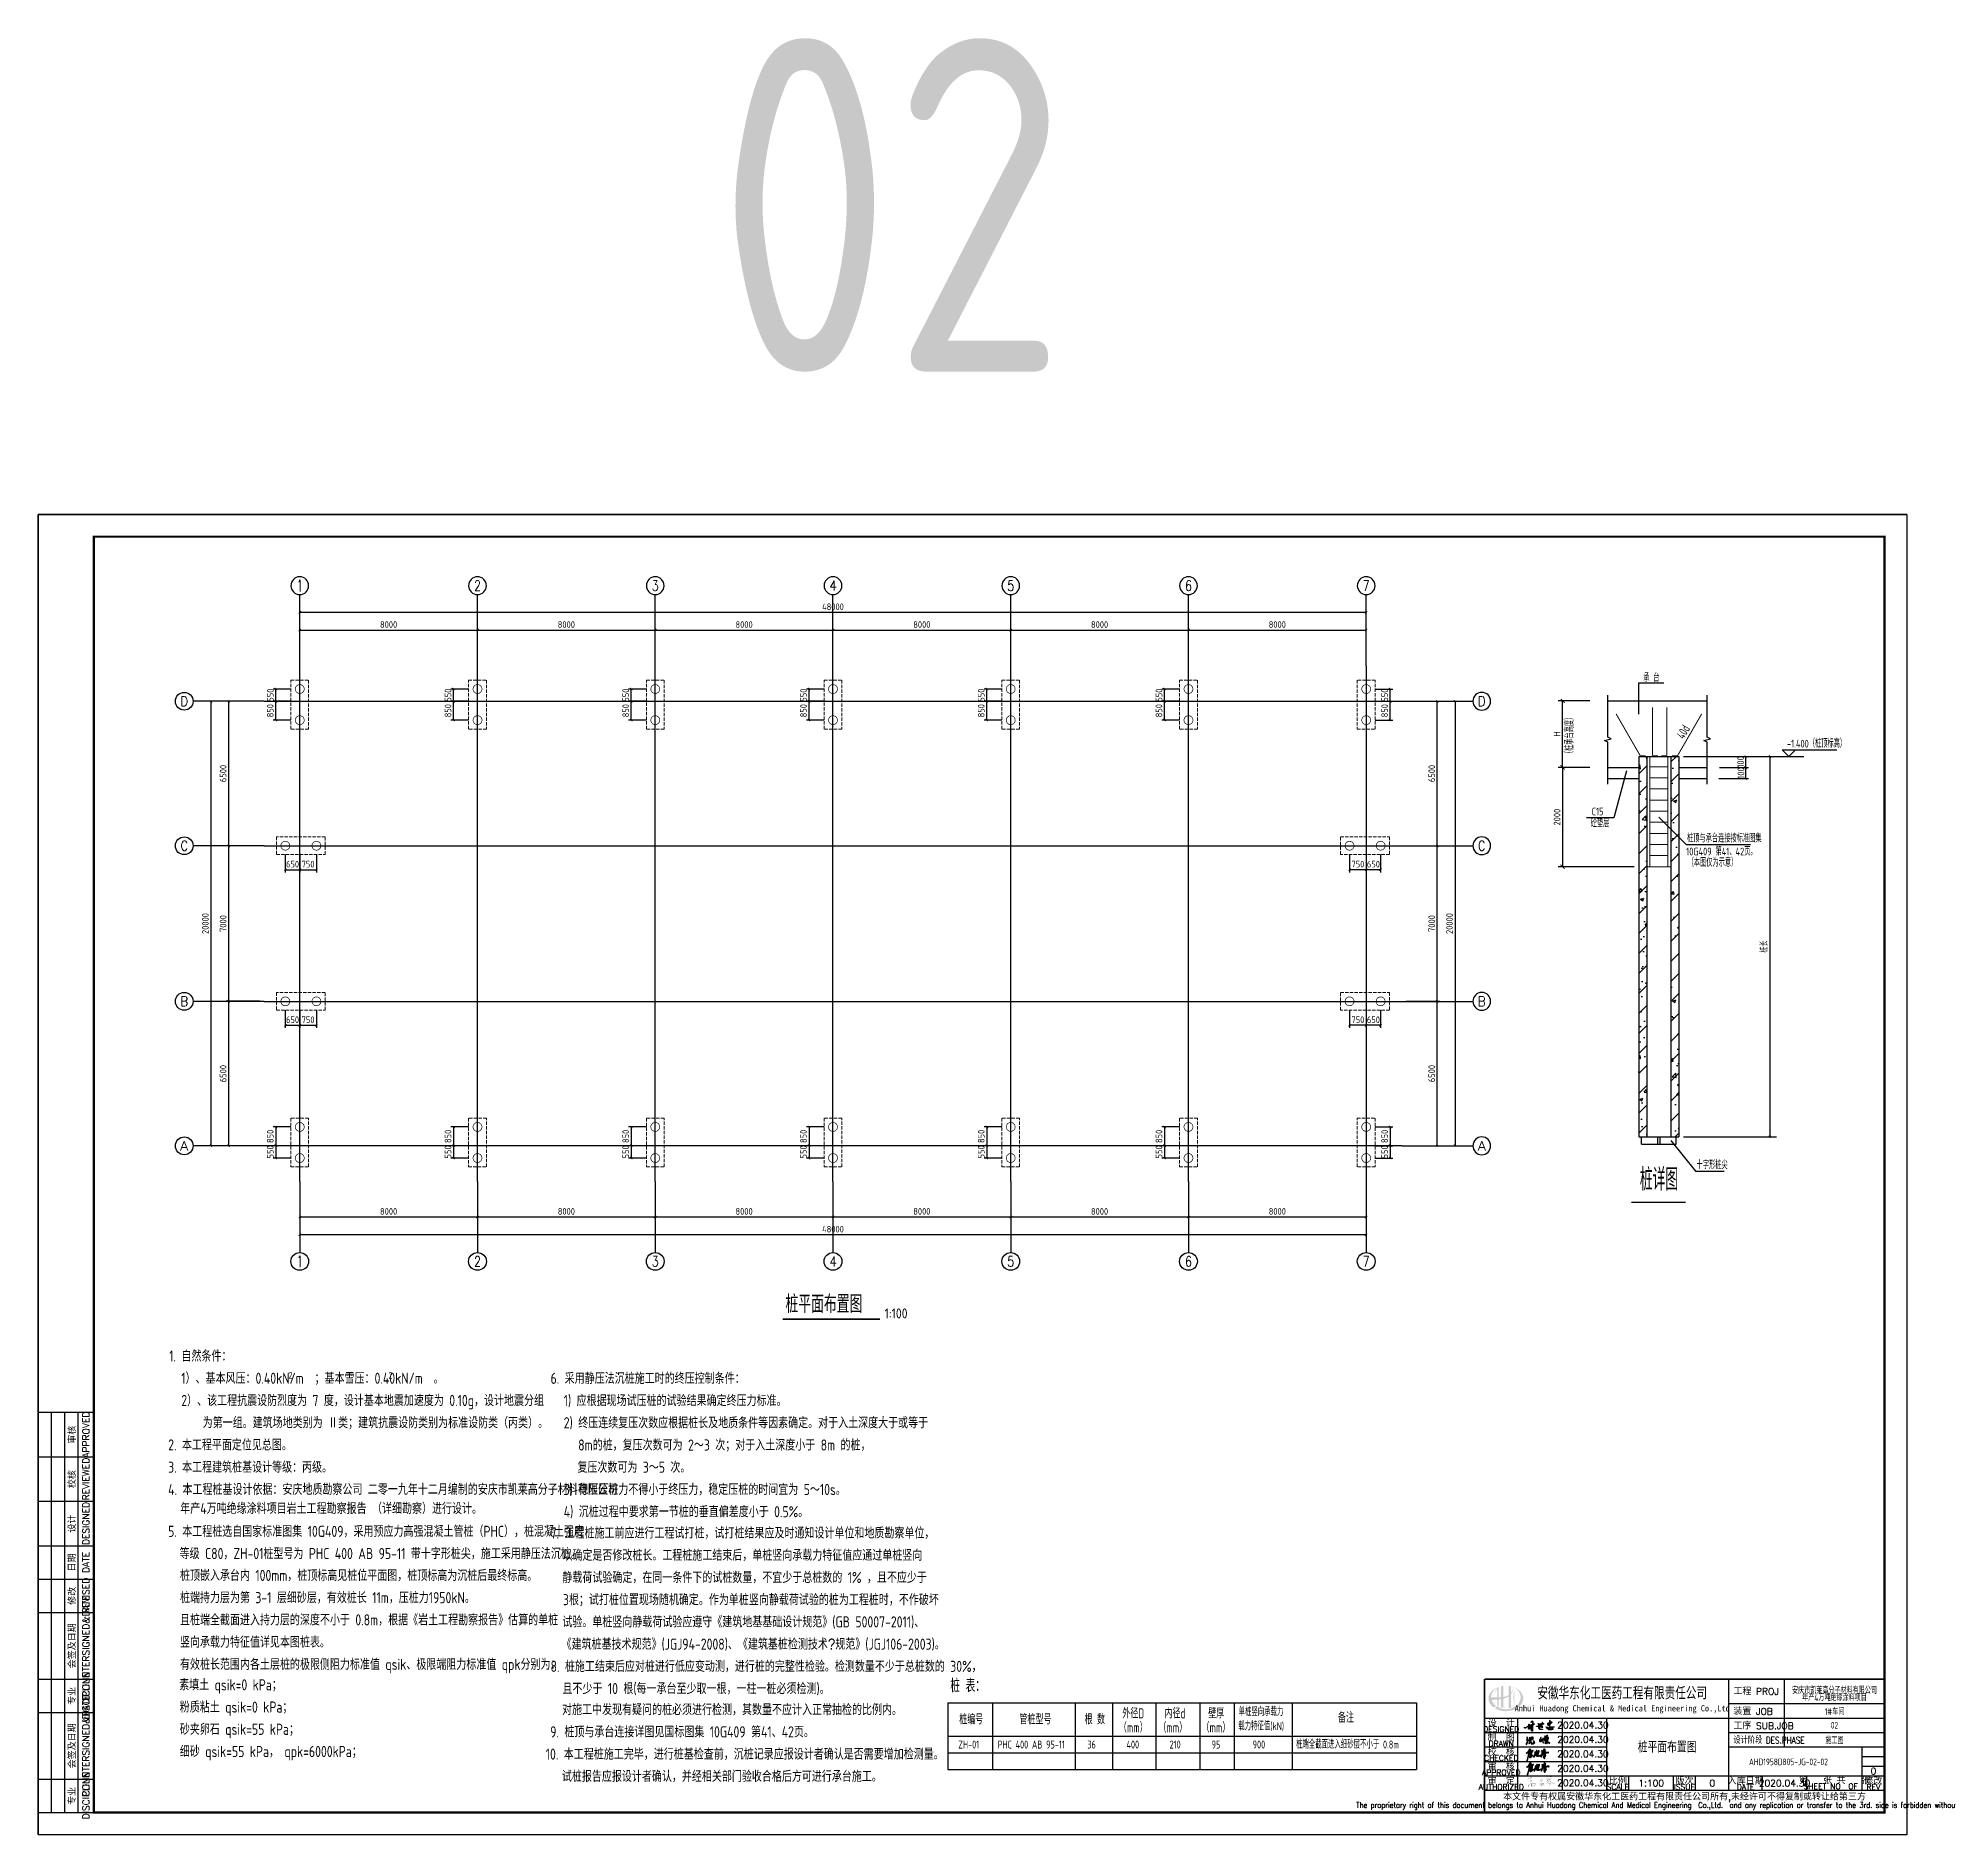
# Model space of a CAD drawing. Header units: millimetres. Extents: x 866561 to 877878, y 40199 to 44891.
# Drawn here: x 867507 to 868368, y 40201 to 41010 of the extents above; entities that cross this region are included whole.
import ezdxf
from ezdxf.enums import TextEntityAlignment as Align

# ---------------------------------------------------------------- set-up
doc = ezdxf.new("R2010")
doc.units = ezdxf.units.MM
doc.header["$LTSCALE"] = 1000
doc.header["$MEASUREMENT"] = 0
for name, pattern in [('3', [500, 300, -200]), ('8', [0]), ('ACAD_ISO02W100', [15, 12, -3]), ('DASH', [0.35, 0.25, -0.1]), ('DOTE', [2.42, 2, -0.2, 0.02, -0.2])]:
    doc.linetypes.add(name, pattern=pattern)
for name, color, linetype in [('1507', 6, 'Continuous'), ('AXIS', 3, 'Continuous'), ('AXIS_TEXT', 7, 'Continuous'), ('DIM', 7, 'Continuous'), ('DOTE', 1, 'DOTE'), ('HATCH', 8, 'Continuous'), ('NUM', 7, 'Continuous'), ('PUB_TEXT', 7, 'Continuous'), ('TEXT', 4, 'Continuous'), ('THIN', 7, 'Continuous'), ('TQ_LIN', 3, 'Continuous'), ('文字', 7, 'Continuous'), ('标准层', 7, 'Continuous'), ('标注', 7, 'Continuous'), ('梁__虚线', 4, '3'), ('梁集中标注', 2, 'Continuous')]:
    doc.layers.add(name, color=color, linetype=linetype)
doc.layers.add('承台基础', color=23, linetype='Continuous', lineweight=18)
doc.styles.add('_TCH_AXIS', font='COMPLEX', dxfattribs={"bigfont": 'GBCBIG'})
doc.styles.add('COMPLEX', font='COMPLEX')
doc.styles.add('ECEC_TK', font='txt_l.shx', dxfattribs={"bigfont": 'hztxt_l.shx'})
doc.styles.add('ECEC_TQ', font='txt_l.shx', dxfattribs={"bigfont": 'hztxt_l.shx'})
doc.styles.add('ECEC_TQ_S', font='')
doc.styles.add('GBHZ', font='gbenor.shx', dxfattribs={"width": 0.9, "bigfont": 'gbcbig.shx'})
doc.styles.add('TS', font='tssdeng.shx', dxfattribs={"width": 0.8, "height": 2.5, "bigfont": 'tssdchn.shx'})
doc.styles.add('TSSD_REIN', font='tssdeng.shx', dxfattribs={"width": 0.7, "bigfont": 'tssdchn.shx'})
doc.styles.get('ECEC_TQ_S').set_extended_font_data('SimSun')
doc.dimstyles.new('Y100', dxfattribs={"dimscale": 0, "dimtxt": 3, "dimasz": 0.01, "dimexe": 1.2, "dimexo": 2, "dimgap": 1, "dimtad": 1, "dimdec": 0, "dimlfac": 100, "dimzin": 0, "dimdsep": 46, "dimtxsty": 'GBHZ', "dimblk": 'DX', "dimcen": 0.09, "dimdle": 1, "dimclrd": 7, "dimclre": 7, "dimclrt": 7, "dimadec": 0, "dimazin": 0, "dimtfac": 1, "dimtdec": 0, "dimtix": 1, "dimtmove": 2, "dimatfit": 3, "dimldrblk": 'DX', "dimfxl": 0, "dimtolj": 1, "dimtzin": 0, "dimarcsym": 0})

msp = doc.modelspace()

# ---------------------------------------------------------------- texts
at = {"color": 0, "style": 'GBHZ', "width": 0.8}
msp.add_text('40d', height=4, rotation=60, dxfattribs=at).set_placement((868248.163, 40693.943, 239.998))
for s, height, style, width, p in [('-1.400（桩顶标高）', 3.5, 'GBHZ', 0.8, (868294.602, 40690.455, 239.998)), ('C15', 3.5, 'GBHZ', 0.8, (868206.699, 40659.925, 239.998)), ('砼垫层', 3.5, 'GBHZ', 0.8, (868206.241, 40654.617, 239.998)), ('10G409 第41、42页。', 3.5, 'GBHZ', 0.8, (868249.244, 40641.92, 239.998)), ('桩顶与承台连接按标准图集', 3.5, 'GBHZ', 0.8, (868249.576, 40647.821, 239.998)), ('（本图仅为示意）', 3.5, 'GBHZ', 0.8, (868249.851, 40636.92, 239.998)), ('十字形桩尖', 3.5, 'GBHZ', 0.8, (868253.9, 40500.865, 239.998)), ('2', 2.917, 'GBHZ', 0.9, (867620.127, 40406.585, 199.999)), ('2', 2.917, 'GBHZ', 0.9, (867665.124, 40406.585, 199.999)), ('设计阶段 DES.PHASE', 3, 'ECEC_TQ', 0.8, (868270.484, 40242.355))]:
    msp.add_text(s, height=height, dxfattribs=dict(style=style, width=width)).set_placement(p)
at = {"ltscale": 2, "style": 'GBHZ'}
msp.add_text('1:100', height=4.5, rotation=0.204441, dxfattribs=at).set_placement((867888.429, 40433.624))
at = {"style": 'ECEC_TK'}
for s, p in [('APPROVED', (867528.984, 40381.355)), ('审核', (867522.484, 40381.355)), ('REVIEWED', (867528.984, 40361.355)), ('校核', (867522.484, 40361.355)), ('设计', (867522.484, 40341.355)), ('DESIGNED', (867528.984, 40341.355)), ('日期', (867522.484, 40323.855)), ('DATE', (867528.984, 40323.855)), ('修改', (867522.484, 40308.855)), ('REVISED', (867528.984, 40308.855)), ('COUNTERSIGNED&DATE', (867528.984, 40286.355)), ('会签及日期', (867522.484, 40286.355)), ('专业', (867522.484, 40263.855)), ('DISCIPLINE', (867528.984, 40263.855)), ('COUNTERSIGNED&DATE', (867528.984, 40241.355)), ('会签及日期', (867522.484, 40241.355)), ('DISCIPLINE', (867528.984, 40218.855)), ('专业', (867522.484, 40218.855))]:
    msp.add_text(s, height=3, rotation=90, dxfattribs=at).set_placement(p, align=Align.MIDDLE)
for s, height, style, width, p in [('安徽华东化工医药工程有限责任公司', 5, 'ECEC_TQ_S', 0.7, (868220.433, 40265.355)), ('Anhui Huadong Chemical & Medical Engineering Co.,Ltd', 2.8, 'ECEC_TQ_S', 0.85, (868220.433, 40257.855)), ('The proprietary right of this document belongs to Anhui Huadong Chemical And Medical Engineering  Co.,Ltd.  and any replication or transfer to the 3rd. side is forbidden without its permission. ', 2.5, 'ECEC_TQ', 0.72, (868248.484, 40214.355))]:
    msp.add_text(s, height=height, dxfattribs=dict(style=style, width=width)).set_placement(p, align=Align.MIDDLE)
at = {"style": 'ECEC_TQ'}
for s, p in [('工程 PROJ', (868270.484, 40264.355)), ('装置 JOB', (868270.484, 40255.355)), ('工序 SUB.JOB', (868270.484, 40248.855))]:
    msp.add_text(s, height=3, dxfattribs=at).set_placement(p)
for s, height, p in [('DESIGNED', 2.5, (868165.984, 40248.855)), ('设  计', 3, (868165.984, 40251.855)), ('DRAWN', 2.5, (868165.984, 40242.355)), ('校  核', 3, (868165.984, 40238.855)), ('制  图', 3, (868165.984, 40245.355)), ('CHECKED', 2.5, (868165.984, 40235.855)), ('审  核', 3, (868165.984, 40232.355)), ('AUTHORIZED', 2.5, (868165.984, 40222.855)), ('APPROVED', 2.5, (868165.984, 40229.355)), ('审  定', 3, (868165.984, 40225.855)), ('SCALE', 2.5, (868218.484, 40222.855)), ('比例', 3, (868218.484, 40225.855)), ('ISSUE', 2.5, (868248.484, 40222.855)), ('版次', 3, (868248.484, 40225.855)), ('入库日期', 3, (868275.984, 40225.855)), ('DATE', 2.5, (868275.984, 40222.855)), ('第   张 共   张', 3, (868315.984, 40226.105)), ('SHEET NO  OF  ', 2.5, (868315.984, 40223.105)), ('修改', 3, (868333.484, 40225.855)), ('REV', 2.5, (868333.484, 40222.855)), ('本文件专有权属安徽华东化工医药工程有限责任公司所有,未经许可不得复制或转让给第三方', 3, (868248.484, 40218.355))]:
    msp.add_text(s, height=height, dxfattribs=at).set_placement(p, align=Align.MIDDLE)
for tag, text, p in [('2020.04.30', ' ', (868202.728, 40250.683)), ('2020.04.30', ' ', (868202.728, 40244.183)), ('2020.04.30', ' ', (868202.728, 40237.683)), ('2020.04.30', ' ', (868202.728, 40231.183)), ('0', '0', (868333.484, 40230.021)), ('2020.04.30', ' ', (868202.728, 40224.683)), ('1:100', '1:100', (868233.484, 40224.605)), ('0', '0', (868260.984, 40224.605)), ('2020.04.30', ' ', (868293.484, 40224.605))]:
    msp.add_attdef(tag, text=text, height=3, dxfattribs=at).set_placement(p, align=Align.MIDDLE)
at = {"layer": 'AXIS', "style": 'TSSD_REIN', "width": 0.7}
for s, p in [('安庆市凯莱高分子材料有限公司', (868315.984, 40266.631)), ('年产4万吨绝缘涂料项目', (868315.984, 40263.4)), ('1#车间', (868315.984, 40257.105)), ('02', (868315.984, 40250.605)), ('施工图', (868315.984, 40244.105)), ('AHD1958D805-JG-02-02', (868295.261, 40234.148))]:
    msp.add_text(s, height=3, dxfattribs=at).set_placement(p, align=Align.MIDDLE)
at = {"layer": 'DIM', "style": 'GBHZ', "width": 0.8}
msp.add_text('（桩承台高度）', height=3.5, rotation=90, dxfattribs=at).set_placement((868198.512, 40686.102, 239.998))
at = {"layer": 'NUM', "style": 'GBHZ', "width": 0.8}
msp.add_text('桩详图', height=10, dxfattribs=at).set_placement((868228.358, 40488.147), align=Align.BOTTOM_LEFT)
at = {"layer": 'NUM', "style": 'GBHZ'}
msp.add_text('桩平面布置图', height=8, dxfattribs=at).set_placement((867843.842, 40436.092))
at = {"layer": 'PUB_TEXT', "style": 'TS', "width": 0.8}
msp.add_text('桩平面布置图', height=5, dxfattribs=at).set_placement((868240.65, 40241.108), align=Align.MIDDLE)
at = {"layer": 'TEXT', "style": 'GBHZ', "width": 0.9}
for s, p in [('1. 自然条件：', (867566.449, 40414.226)), ('1）、基本风压：0.40kN/m  ；基本雪压：0.40kN/m  。', (867571.875, 40404.226)), ('6. 采用静压法沉桩施工时的终压控制条件：', (867738.102, 40404.186)), ('2）、该工程抗震设防烈度为 7 度，设计基本地震加速度为 0.10g，设计地震分组', (867571.875, 40394.226)), ('1) 应根据现场试压桩的试验结果确定终压力标准。', (867744.018, 40394.186)), ('为第一组。建筑场地类别为 Ⅱ类；建筑抗震设防类别为标准设防类（丙类）。', (867581.518, 40384.226)), ('2) 终压连续复压次数应根据桩长及地质条件等因素确定。对于入土深度大于或等于 ', (867744.018, 40384.186)), ('8m的桩，复压次数可为 2～3 次；对于入土深度小于 8m 的桩，', (867750.525, 40374.186)), ('3. 本工程建筑桩基设计等级：丙级。', (867565.966, 40364.226)), ('复压次数可为 3～5 次。', (867750.167, 40364.186)), ('3) 稳压压桩力不得小于终压力，稳定压桩的时间宜为 5～10s。', (867744.018, 40354.186)), ('4) 沉桩过程中要求第一节桩的垂直偏差度小于 0.5%%%。', (867744.018, 40344.186)), ('5. 本工程桩选自国家标准图集 10G409，采用预应力高强混凝土管桩（PHC），桩混凝土强度', (867565.96, 40335.347)), ('7. 工程桩施工前应进行工程试打桩，试打桩结果应及时通知设计单位和地质勘察单位，', (867738.083, 40334.61)), ('等级 C80，ZH-01桩型号为 PHC 400 AB 95-11 带十字形桩尖，施工采用静压法沉桩。', (867571.136, 40325.347)), ('以确定是否修改桩长。工程桩施工结束后，单桩竖向承载力特征值应通过单桩竖向', (867743.396, 40324.61)), ('桩顶嵌入承台内 100mm，桩顶标高见桩位平面图，桩顶标高为沉桩后最终标高。', (867571.277, 40315.518)), ('静载荷试验确定，在同一条件下的试桩数量，不宜少于总桩数的 1%%% ，且不应少于', (867743.396, 40314.61)), ('桩端持力层为第 3-1 层细砂层，有效桩长 11m，压桩力1950kN。', (867571.277, 40305.518)), ('3根；试打桩位置现场随机确定。作为单桩竖向静载荷试验的桩为工程桩时，不作破坏', (867743.648, 40304.61)), ('且桩端全截面进入持力层的深度不小于 0.8m，根据《岩土工程勘察报告》估算的单桩', (867571.277, 40295.518)), ('试验。单桩竖向静载荷试验应遵守《建筑地基基础设计规范》(GB 50007-2011)、', (867743.39, 40294.61)), ('竖向承载力特征值详见本图桩表。', (867571.277, 40285.518)), ('《建筑桩基技术规范》(JGJ94-2008)、《建筑基桩检测技术\x91规范》(JGJ106-2003)。', (867743.059, 40284.61)), ('有效桩长范围内各土层桩的极限侧阻力标准值 qsik、极限端阻力标准值 qpk分别为：', (867571.277, 40275.518)), ('8. 桩施工结束后应对桩进行低应变动测，进行桩的完整性检验。检测数量不少于总桩数的 30%%%，', (867738.083, 40274.61)), ('素填土 qsik=0 kPa； ', (867570.942, 40266.301)), ('且不少于 10 根(每一承台至少取一根，一柱一桩必须检测)。', (867743.433, 40264.61)), ('粉质粘土 qsik=0 kPa； ', (867571.195, 40256.301)), ('对施工中发现有疑问的桩必须进行检测，其数量不应计入正常抽检的比例内。', (867743.256, 40255.142)), ('砂夹卵石 qsik=55 kPa；', (867571.195, 40246.301)), ('9. 桩顶与承台连接详图见国标图集 10G409 第41、42页。', (867737.905, 40245.142)), ('细砂 qsik=55 kPa， qpk=6000kPa；', (867571.195, 40236.301)), ('10. 本工程桩施工完毕，进行桩基检查前，沉桩记录应报设计者确认是否需要增加检测量。', (867735.919, 40235.142)), ('试桩报告应报设计者确认，并经相关部门验收合格后方可进行承台施工。', (867743.191, 40225.142))]:
    msp.add_text(s, height=5, dxfattribs=at).set_placement(p)
at = {"layer": 'TEXT', "color": 6, "style": 'GBHZ', "width": 0.9}
msp.add_text('2. 本工程平面定位见总图。', height=5, dxfattribs=at).set_placement((867565.978, 40374.226))
at = {"layer": 'TEXT', "color": 2, "style": 'GBHZ', "width": 0.9}
for s, p in [('4. 本工程桩基设计依据：安庆地质勘察公司 二零一九年十二月编制的安庆市凯莱高分子材料有限公司', (867565.96, 40354.226)), ('年产4万吨绝缘涂料项目岩土工程勘察报告 （详细勘察）进行设计。', (867571.397, 40345.653))]:
    msp.add_text(s, height=5, dxfattribs=at).set_placement(p)
at = {"layer": 'TQ_LIN', "color": 0, "style": 'GBHZ', "width": 0.8}
for s, height, p in [('桩 表：', 6, (867918.001, 40265.431)), ('外径D', 4.5, (867995.445, 40253.73)), ('内径d', 4.5, (868014.409, 40253.73)), ('壁厚', 4.5, (868034.087, 40253.73)), ('单桩竖向承载力', 3.6, (868047.76, 40254.818)), ('桩编号', 4.5, (867922.005, 40251.018)), ('管桩型号', 4.5, (867949.101, 40251.018)), ('根 数', 4.5, (867978.486, 40251.018)), ('（mm）', 4.5, (867993.888, 40247.35)), ('（mm）', 4.5, (868011.658, 40247.35)), ('（mm）', 4.5, (868031.075, 40247.35)), ('载力特征值(kN)', 3.6, (868047.627, 40248.403)), ('备注', 4.5, (868092.494, 40251.793))]:
    msp.add_text(s, height=height, dxfattribs=at).set_placement(p)
at = {"layer": 'TQ_LIN', "color": 6, "style": 'GBHZ', "width": 0.8}
for s, p in [('ZH-01', (867921.588, 40240.134)), ('PHC 400 AB 95-11', (867939.286, 40240.134)), ('36', (867979.676, 40240.134)), ('400', (867997.325, 40240.134)), ('210', (868016.715, 40240.134)), ('95', (868035.641, 40240.134)), ('900', (868054.108, 40240.134)), ('桩端全截面进入细砂层不小于 0.8m', (868073.626, 40240.134))]:
    msp.add_text(s, height=3.6, dxfattribs=at).set_placement(p)
at = {"layer": '标准层', "style": 'GBHZ', "width": 0.8}
msp.add_text('承 台', height=3.5, dxfattribs=at).set_placement((868229.915, 40720.061, 239.998))
at = {"layer": '梁集中标注', "style": 'GBHZ', "width": 0.9}
msp.add_text('02', height=150, dxfattribs=at).set_placement((867813.093, 40859.557))

# ---------------------------------------------------------------- blocks, each defined once
blk = doc.blocks.new('A$C744C32FA')
at = {"const_width": 30}
for points in [[(-2326, 582), (-2064, 692), (-1816, 796), (-1490, 848), (-1270, 844)], [(-1936, 1093), (-1737, 1077), (-1648, 1041), (-1810, 905)], [(-1731, 663), (-1881, 583), (-1870, 98)], [(-1827, 396), (-1624, 407), (-1683, 178), (-1785, 172)], [(-164, 18), (-164, 609), (181, 609), (259, 574), (264, 359)], [(-164, 314), (-7, 353), (104, 403)], [(-134, 116), (-29, 188), (93, 237), (170, 221), (209, 331), (264, 359)], [(942, 898), (1107, 926), (1169, 977), (1294, 1000)], [(948, 580), (1073, 676), (1203, 739), (1357, 744), (1391, 773)], [(1507, 561), (1490, 391), (1400, 274), (1309, 157), (1214, 34), (1126, -80), (1076, -119)], [(1096, 313), (1232, 433), (1357, 563), (1402, 586)], [(1192, 881), (1164, 478), (1155, 349)], [(1369, -2), (1421, -24), (1477, -51)], [(1510, 451), (1603, 321), (1697, 211), (1854, 88), (1967, -1), (2044, -62), (2137, -96), (2323, -163), (2364, -162), (2404, -149), (2384, -156)], [(1530, 654), (1647, 720), (1785, 749), (1891, 785), (2007, 796)], [(1541, 978), (1734, 989), (1818, 1000), (1872, 989)], [(1603, 465), (1698, 528), (1794, 557), (1966, 568), (2003, 590)], [(1706, 987), (1698, 528)], [(-2108, -913), (-2158, -364), (-1863, -238), (-1491, -154), (-1069, -179), (-858, -255), (-909, -331), (-1198, -765)], [(-1677, -676), (-1677, -347)], [(-1677, -415), (-1452, -396), (-1441, -504), (-1677, -676)], [(-238, -177), (-238, -696)], [(-193, -327), (-59, -250), (154, -178), (450, -162), (558, -210), (534, -366), (450, -489), (346, -609)], [(-47, -485), (45, -414), (178, -350), (322, -338)], [(-3, -681), (142, -597), (326, -529), (398, -549)], [(1332, -239), (1431, -185), (1526, -163), (1671, -155), (1722, -174), (1703, -260), (1445, -564)]]:
    blk.add_lwpolyline(points, dxfattribs=at)
blk = doc.blocks.new('ZYC')
h = blk.add_hatch()
h.set_pattern_fill('ANSI31', color=256, scale=0.01, style=0)
h.paths.add_polyline_path([(0.191716, 0.193383), (0.190548, 0.202253), (0.193921, 0.209), (0.201718, 0.213388), (0.217472, 0.22272), (0.225169, 0.22774), (0.240061, 0.238394), (0.258667, 0.248519), (0.268004, 0.25352), (0.28674, 0.263401), (0.294628, 0.264902), (0.298717, 0.265243), (0.306745, 0.265068), (0.308789, 0.264548), (0.309735, 0.261709), (0.308412, 0.260067), (0.297475, 0.244701), (0.290436, 0.237662), (0.27507, 0.226725), (0.252355, 0.212968), (0.241647, 0.204333), (0.223391, 0.185047), (0.223622, 0.181464), (0.224421, 0.179466), (0.226725, 0.176712), (0.25062, 0.191577), (0.262092, 0.200013), (0.283406, 0.218389), (0.297409, 0.232393), (0.304411, 0.239395), (0.318415, 0.253398), (0.320906, 0.2583), (0.321641, 0.261237), (0.321749, 0.266735), (0.319516, 0.270611), (0.318508, 0.272625), (0.316748, 0.276738), (0.301969, 0.277631), (0.294072, 0.276555), (0.280072, 0.271736), (0.264068, 0.263734), (0.256066, 0.259733), (0.240061, 0.251731), (0.233868, 0.248283), (0.230965, 0.245742), (0.226725, 0.240061), (0.214987, 0.236586), (0.209117, 0.233284), (0.200051, 0.225058), (0.192716, 0.217722), (0.189048, 0.214055), (0.181713, 0.20672), (0.175712, 0.20672), (0.172711, 0.20672), (0.166709, 0.20672), (0.172241, 0.193666), (0.177845, 0.187261), (0.190049, 0.180046), (0.195383, 0.177379), (0.198051, 0.176045), (0.203385, 0.173378), (0.207386, 0.173378), (0.209387, 0.173378), (0.213388, 0.173378), (0.213388, 0.177379), (0.213388, 0.179379), (0.213388, 0.18338), (0.203895, 0.184399), (0.19865, 0.18682)], flags=17)
h.paths.add_polyline_path([(0.260067, 0.325083), (0.264264, 0.330433), (0.265218, 0.335201), (0.263401, 0.341754), (0.273403, 0.351757), (0.278405, 0.356758), (0.288407, 0.366761), (0.291736, 0.3701), (0.290871, 0.376157), (0.28674, 0.37843), (0.278712, 0.378605), (0.274623, 0.378265), (0.266735, 0.376763), (0.252423, 0.368751), (0.245056, 0.365067), (0.230059, 0.358425), (0.229248, 0.364334), (0.231514, 0.368865), (0.236727, 0.371762), (0.24131, 0.378456), (0.242225, 0.383948), (0.240061, 0.391767), (0.237394, 0.394434), (0.23606, 0.395768), (0.233393, 0.398435), (0.230812, 0.400649), (0.226589, 0.399804), (0.225058, 0.396768), (0.223796, 0.391416), (0.22476, 0.38756), (0.228392, 0.383431), (0.228282, 0.380033), (0.227931, 0.378275), (0.226725, 0.375096), (0.210128, 0.354559), (0.200583, 0.345014), (0.180046, 0.328417), (0.176798, 0.323736), (0.172234, 0.322025), (0.166709, 0.323416), (0.178469, 0.342442), (0.183551, 0.352606), (0.191716, 0.373429), (0.201873, 0.398707), (0.206875, 0.411378), (0.216722, 0.436778), (0.22205, 0.441004), (0.226849, 0.441964), (0.233393, 0.440113), (0.248453, 0.432139), (0.25582, 0.427786), (0.270069, 0.41844), (0.272101, 0.414456), (0.275664, 0.412674), (0.280072, 0.413439), (0.283545, 0.409176), (0.284465, 0.405498), (0.283406, 0.400102), (0.280739, 0.400102), (0.279405, 0.400102), (0.276738, 0.400102), (0.276738, 0.396101), (0.276738, 0.394101), (0.276738, 0.3901), (0.28136, 0.388617), (0.285266, 0.389733), (0.288407, 0.393434), (0.294513, 0.396574), (0.297302, 0.401595), (0.296743, 0.408438), (0.288829, 0.417849), (0.283914, 0.422062), (0.273403, 0.428443), (0.271371, 0.432428), (0.267808, 0.434209), (0.263401, 0.433444), (0.255242, 0.439075), (0.251443, 0.442528), (0.245063, 0.450115), (0.250169, 0.45385), (0.253741, 0.455041), (0.260067, 0.455117), (0.278071, 0.461118), (0.287073, 0.464119), (0.305078, 0.47012), (0.307079, 0.469454), (0.308079, 0.46912), (0.310079, 0.468453), (0.308047, 0.464468), (0.304484, 0.462687), (0.300077, 0.463452), (0.298029, 0.461617), (0.297467, 0.459366), (0.29841, 0.456784), (0.29992, 0.453737), (0.30418, 0.452885), (0.306745, 0.455117), (0.317554, 0.46467), (0.323777, 0.468819), (0.336753, 0.475122), (0.340537, 0.478163), (0.341693, 0.48221), (0.340087, 0.486791), (0.336555, 0.489096), (0.331527, 0.48742), (0.330085, 0.483457), (0.321138, 0.480474), (0.316169, 0.479764), (0.306745, 0.480123), (0.280007, 0.473028), (0.266668, 0.46936), (0.240061, 0.461785), (0.207415, 0.451644), (0.191305, 0.445603), (0.160041, 0.431777), (0.160041, 0.434445), (0.160041, 0.435778), (0.160041, 0.438446), (0.175951, 0.452059), (0.184342, 0.458436), (0.201718, 0.47012), (0.208786, 0.474159), (0.212013, 0.478769), (0.213388, 0.486791), (0.216455, 0.489686), (0.2192, 0.490602), (0.223391, 0.490125), (0.229399, 0.500791), (0.2324, 0.506125), (0.238394, 0.516799), (0.240292, 0.524601), (0.23989, 0.529424), (0.236727, 0.536804), (0.23122, 0.540793), (0.226675, 0.541702), (0.220056, 0.540138), (0.210721, 0.53547), (0.206053, 0.533136), (0.196717, 0.528469), (0.198138, 0.538459), (0.198805, 0.543461), (0.200051, 0.553475), (0.196461, 0.554633), (0.193383, 0.556809), (0.184756, 0.554008), (0.180368, 0.550816), (0.175045, 0.543472), (0.17106, 0.54144), (0.169278, 0.537877), (0.170044, 0.53347), (0.172586, 0.532424), (0.174961, 0.533017), (0.176712, 0.535137), (0.179281, 0.539518), (0.183438, 0.541299), (0.188382, 0.540138), (0.181593, 0.526145), (0.177529, 0.519371), (0.168376, 0.506796), (0.153706, 0.492126), (0.146371, 0.484791), (0.1317, 0.47012), (0.128502, 0.463222), (0.125929, 0.459914), (0.120031, 0.455117), (0.119718, 0.451241), (0.121465, 0.448329), (0.125032, 0.446781), (0.14237, 0.464119), (0.151039, 0.472788), (0.168376, 0.490125), (0.176855, 0.50538), (0.184361, 0.512491), (0.200051, 0.520133), (0.209619, 0.525556), (0.215731, 0.527084), (0.226725, 0.526802), (0.227399, 0.518581), (0.226187, 0.513733), (0.221723, 0.506796), (0.205052, 0.490125), (0.196717, 0.48179), (0.180046, 0.465119), (0.164681, 0.45382), (0.157012, 0.448152), (0.141703, 0.436778), (0.125543, 0.421827), (0.116221, 0.415266), (0.096691, 0.405104), (0.075353, 0.394434), (0.064683, 0.3891), (0.043344, 0.37843), (0.039561, 0.375389), (0.038404, 0.371342), (0.04001, 0.366761), (0.044025, 0.366183), (0.046402, 0.366579), (0.050013, 0.368428), (0.072366, 0.379063), (0.083391, 0.384742), (0.105027, 0.396768), (0.108068, 0.400552), (0.112115, 0.401708), (0.116697, 0.400102), (0.119301, 0.403486), (0.121159, 0.404972), (0.125032, 0.406771), (0.129622, 0.401536), (0.130984, 0.396997), (0.130033, 0.3901), (0.132416, 0.389778), (0.133821, 0.388841), (0.135035, 0.386766), (0.137361, 0.391613), (0.137763, 0.394832), (0.136702, 0.400102), (0.139084, 0.400424), (0.14049, 0.401361), (0.141703, 0.403437), (0.142311, 0.400158), (0.143727, 0.39827), (0.146704, 0.396768), (0.146704, 0.383431), (0.146704, 0.376763), (0.146704, 0.363426), (0.140696, 0.341072), (0.138346, 0.329655), (0.135035, 0.306745), (0.132367, 0.293408), (0.131034, 0.28674), (0.128366, 0.273403), (0.127033, 0.268069), (0.126366, 0.265401), (0.125032, 0.260067), (0.122365, 0.24673), (0.121031, 0.240061), (0.118364, 0.226725), (0.11356, 0.208243), (0.111552, 0.198873), (0.108361, 0.180046), (0.102725, 0.164542), (0.100682, 0.156368), (0.098359, 0.140036), (0.09169, 0.113362), (0.088356, 0.100026), (0.081688, 0.073352), (0.078954, 0.060999), (0.07691, 0.054867), (0.071685, 0.043344), (0.0677, 0.041312), (0.065919, 0.037749), (0.066684, 0.033342), (0.064309, 0.030053), (0.059994, 0.029334), (0.056681, 0.031675), (0.055039, 0.032998), (0.0522, 0.032051), (0.05168, 0.030008), (0.050619, 0.024737), (0.051021, 0.021518), (0.053347, 0.016671), (0.058015, 0.016671), (0.060349, 0.016671), (0.065017, 0.016671), (0.072748, 0.023017), (0.076093, 0.027477), (0.08002, 0.036676), (0.096852, 0.082021), (0.10329, 0.105741), (0.111695, 0.153373), (0.123489, 0.195437), (0.128188, 0.21692), (0.135035, 0.260067), (0.139151, 0.267954), (0.14028, 0.272845), (0.140036, 0.281739), (0.142036, 0.283739), (0.143037, 0.28474), (0.145037, 0.28674), (0.143542, 0.294629), (0.143202, 0.298717), (0.14337, 0.306745), (0.145753, 0.307067), (0.147158, 0.308004), (0.148371, 0.310079), (0.151852, 0.30332), (0.152939, 0.299332), (0.153373, 0.291741), (0.1596, 0.295381), (0.16241, 0.299597), (0.163375, 0.306745), (0.166043, 0.306745), (0.167376, 0.306745), (0.170044, 0.306745), (0.175842, 0.313591), (0.179298, 0.316701), (0.186714, 0.321749), (0.209947, 0.339025), (0.223075, 0.346279), (0.250064, 0.356758), (0.256309, 0.362147), (0.262023, 0.363575), (0.270069, 0.361759), (0.258066, 0.349756), (0.252065, 0.343755), (0.240061, 0.331752), (0.221278, 0.318573), (0.211941, 0.311904), (0.193383, 0.29841), (0.19135, 0.294425), (0.187788, 0.292643), (0.18338, 0.293408), (0.182047, 0.288074), (0.18138, 0.285406), (0.180046, 0.280072), (0.184714, 0.280072), (0.187048, 0.280072), (0.191716, 0.280072), (0.206195, 0.295761), (0.214909, 0.302731), (0.233393, 0.313414), (0.233393, 0.310079), (0.233393, 0.308412), (0.233393, 0.305078), (0.218728, 0.293893), (0.212196, 0.286272), (0.203385, 0.270069), (0.200631, 0.267765), (0.198634, 0.266966), (0.19505, 0.266735), (0.189666, 0.263481), (0.18728, 0.259664), (0.186714, 0.253398), (0.189781, 0.250503), (0.192527, 0.249588), (0.196717, 0.250064), (0.210088, 0.262029), (0.216756, 0.268031), (0.230059, 0.280072), (0.233393, 0.280072), (0.233393, 0.283406), (0.241741, 0.284611), (0.245996, 0.286029), (0.253398, 0.290074), (0.253398, 0.288741), (0.253398, 0.28674), (0.260067, 0.28674), (0.263401, 0.28674), (0.263401, 0.289407), (0.263401, 0.290741), (0.263401, 0.293408), (0.268765, 0.293057), (0.27265, 0.295276), (0.27507, 0.300077), (0.276013, 0.302659), (0.275451, 0.30491), (0.273403, 0.306745), (0.262225, 0.306789), (0.255894, 0.30481), (0.24673, 0.29841), (0.245088, 0.297087), (0.242248, 0.298033), (0.241729, 0.300077), (0.247981, 0.31079), (0.251728, 0.3159)])
h.paths.add_polyline_path([(0.172311, 0.351862), (0.151706, 0.320082), (0.148813, 0.335949), (0.149997, 0.345425), (0.156707, 0.360092), (0.156707, 0.372762), (0.156707, 0.379097), (0.156707, 0.391767), (0.151817, 0.400719), (0.150635, 0.406629), (0.151706, 0.416773), (0.165234, 0.42378), (0.172311, 0.426813), (0.186714, 0.431777), (0.191949, 0.436367), (0.196489, 0.437729), (0.203385, 0.436778), (0.200919, 0.423723), (0.198862, 0.417208), (0.193383, 0.405104), (0.180884, 0.369351)], flags=16)
h = blk.add_hatch()
h.set_pattern_fill('ANSI31', color=256, scale=0.01, style=0)
h.paths.add_polyline_path([(0.43011, 0.364093), (0.43011, 0.382765), (0.43011, 0.420108), (0.42674, 0.42542), (0.425073, 0.428087), (0.421775, 0.433444), (0.420561, 0.431369), (0.419156, 0.430432), (0.416773, 0.43011), (0.418678, 0.415427), (0.419679, 0.408091), (0.421775, 0.393434), (0.419006, 0.369579), (0.418668, 0.357391), (0.420108, 0.333419), (0.41744, 0.328084), (0.416107, 0.325417), (0.413439, 0.320082), (0.414054, 0.309347), (0.413343, 0.303662), (0.410105, 0.293408), (0.399991, 0.290918), (0.394373, 0.286237), (0.3901, 0.276738), (0.380676, 0.253935), (0.376645, 0.242177), (0.370095, 0.218389), (0.370095, 0.208387), (0.370095, 0.203385), (0.370095, 0.193383), (0.375842, 0.191199), (0.380817, 0.192305), (0.385099, 0.196717), (0.391767, 0.210054), (0.395101, 0.216722), (0.40177, 0.230059), (0.408931, 0.250792), (0.412599, 0.261129), (0.420108, 0.281739), (0.437767, 0.278859), (0.447218, 0.274133), (0.460118, 0.261734), (0.478724, 0.251609), (0.48806, 0.246608), (0.506796, 0.236727), (0.514554, 0.239101), (0.520234, 0.238155), (0.526802, 0.233393), (0.553475, 0.233393), (0.566812, 0.233393), (0.593485, 0.233393), (0.62211, 0.240615), (0.63627, 0.245335), (0.663503, 0.256732), (0.667504, 0.258733), (0.669505, 0.259733), (0.673506, 0.261734), (0.673506, 0.265068), (0.673506, 0.266735), (0.673506, 0.270069), (0.65194, 0.26343), (0.641248, 0.259755), (0.620159, 0.251731), (0.606822, 0.249064), (0.600154, 0.24773), (0.586817, 0.245063), (0.583483, 0.244396), (0.581816, 0.244062), (0.578481, 0.243396), (0.555142, 0.243396), (0.543472, 0.243396), (0.520133, 0.243396), (0.507672, 0.251585), (0.500819, 0.255011), (0.486791, 0.260067), (0.482384, 0.259302), (0.478821, 0.261083), (0.476789, 0.265068), (0.468212, 0.269419), (0.464099, 0.272162), (0.456784, 0.278405), (0.44933, 0.281676), (0.445738, 0.284191), (0.440113, 0.290074), (0.434588, 0.288683), (0.430024, 0.290394), (0.426776, 0.295076), (0.421963, 0.300651), (0.42138, 0.307062), (0.425109, 0.313414), (0.425389, 0.319104), (0.426579, 0.322279), (0.43011, 0.32675)])
h.paths.add_polyline_path([(0.403437, 0.278405), (0.406483, 0.276895), (0.407335, 0.272635), (0.405104, 0.270069), (0.400789, 0.261552), (0.399657, 0.256267), (0.400102, 0.24673), (0.39271, 0.233425), (0.389042, 0.226756), (0.381764, 0.213388), (0.381342, 0.220741), (0.38169, 0.224569), (0.383431, 0.231726), (0.387336, 0.251661), (0.391694, 0.261829)], flags=16)
h.paths.add_polyline_path([(0.588484, 0.380097), (0.597359, 0.395706), (0.599993, 0.405487), (0.600154, 0.423442), (0.602821, 0.427443), (0.604155, 0.429443), (0.606822, 0.433444), (0.609698, 0.450594), (0.610376, 0.459401), (0.610156, 0.476789), (0.598944, 0.481275), (0.592073, 0.482039), (0.580149, 0.480123), (0.570106, 0.473686), (0.564651, 0.470958), (0.553475, 0.466786), (0.532919, 0.449159), (0.522205, 0.440789), (0.500128, 0.425109), (0.49688, 0.420428), (0.492316, 0.418716), (0.486791, 0.420108), (0.491278, 0.43132), (0.492041, 0.438191), (0.490125, 0.450115), (0.494812, 0.458618), (0.496281, 0.463759), (0.496794, 0.473455), (0.499861, 0.47635), (0.502606, 0.477265), (0.506796, 0.476789), (0.506796, 0.471454), (0.506796, 0.468787), (0.506796, 0.463452), (0.509464, 0.463452), (0.510797, 0.463452), (0.513465, 0.463452), (0.515512, 0.465287), (0.516075, 0.467538), (0.515132, 0.47012), (0.510092, 0.473944), (0.508393, 0.479041), (0.510131, 0.485124), (0.507303, 0.490115), (0.504099, 0.492404), (0.498461, 0.49346), (0.488222, 0.480646), (0.484231, 0.472663), (0.480123, 0.456784), (0.480123, 0.446114), (0.480123, 0.44078), (0.480123, 0.43011), (0.479456, 0.426109), (0.479123, 0.424109), (0.478456, 0.420108), (0.476455, 0.408104), (0.475455, 0.402103), (0.473455, 0.3901), (0.476237, 0.379607), (0.477248, 0.374214), (0.478456, 0.363426), (0.481123, 0.342088), (0.482457, 0.331418), (0.485124, 0.310079), (0.485298, 0.298264), (0.487209, 0.291767), (0.49346, 0.281739), (0.496025, 0.279507), (0.500285, 0.280359), (0.501795, 0.283406), (0.503893, 0.285053), (0.503893, 0.288427), (0.501795, 0.290074), (0.499128, 0.306078), (0.497794, 0.31408), (0.495127, 0.330085), (0.489921, 0.35095), (0.488548, 0.361927), (0.488458, 0.383431), (0.486111, 0.392492), (0.486514, 0.398136), (0.490125, 0.406771), (0.501156, 0.411552), (0.506476, 0.415099), (0.515132, 0.423442), (0.518173, 0.427226), (0.52222, 0.428382), (0.526802, 0.426776), (0.528325, 0.424212), (0.526432, 0.420426), (0.523467, 0.420108), (0.523467, 0.406771), (0.526802, 0.406771), (0.526802, 0.410105), (0.528135, 0.410105), (0.528802, 0.410105), (0.530136, 0.410105), (0.530136, 0.3901), (0.530136, 0.380097), (0.530136, 0.360092), (0.528293, 0.359691), (0.5264, 0.361584), (0.526802, 0.363426), (0.523467, 0.363426), (0.523467, 0.336753), (0.528881, 0.328693), (0.530475, 0.323117), (0.530136, 0.313414), (0.528802, 0.313414), (0.526802, 0.313414), (0.526802, 0.283406), (0.526802, 0.270069), (0.524959, 0.270471), (0.523066, 0.268578), (0.523467, 0.266735), (0.520133, 0.266735), (0.520133, 0.253398), (0.522801, 0.253398), (0.524134, 0.253398), (0.526802, 0.253398), (0.525278, 0.250835), (0.527171, 0.247049), (0.530136, 0.24673), (0.530136, 0.249397), (0.530136, 0.250731), (0.530136, 0.253398), (0.532803, 0.253398), (0.534137, 0.253398), (0.536804, 0.253398), (0.536804, 0.283406), (0.536804, 0.303411), (0.543701, 0.304362), (0.54824, 0.303), (0.553475, 0.29841), (0.555117, 0.297087), (0.557957, 0.298033), (0.558476, 0.300077), (0.574642, 0.330198), (0.580858, 0.346774)])
h.paths.add_polyline_path([(0.540138, 0.37943), (0.540138, 0.400769), (0.540138, 0.443447), (0.544251, 0.445207), (0.546265, 0.446215), (0.550141, 0.448448), (0.558596, 0.455637), (0.56343, 0.458745), (0.57348, 0.463452), (0.582783, 0.469318), (0.589185, 0.470919), (0.600154, 0.47012), (0.600154, 0.462118), (0.600154, 0.458117), (0.600154, 0.450115), (0.591126, 0.428275), (0.587717, 0.416684), (0.583483, 0.393434), (0.583483, 0.395435), (0.583483, 0.396435), (0.583483, 0.398435), (0.582816, 0.396435), (0.582482, 0.395435), (0.581816, 0.393434), (0.576481, 0.37743), (0.573814, 0.369428), (0.568479, 0.353424), (0.563693, 0.335475), (0.560283, 0.326609), (0.551808, 0.310079), (0.549387, 0.31488), (0.545503, 0.317099), (0.540138, 0.316748), (0.541325, 0.320626), (0.540852, 0.323466), (0.538471, 0.32675), (0.535708, 0.32972), (0.536562, 0.33484), (0.540138, 0.336753)], flags=16)
h.paths.add_polyline_path([(0.526802, 0.393434), (0.520133, 0.393434), (0.520133, 0.383431), (0.518799, 0.383431), (0.518133, 0.383431), (0.516799, 0.383431), (0.515643, 0.375402), (0.516436, 0.370647), (0.520133, 0.363426), (0.523467, 0.363426), (0.523467, 0.366761), (0.524801, 0.366761), (0.525468, 0.366761), (0.526802, 0.366761)], flags=17)
h.paths.add_polyline_path([(0.526802, 0.406771), (0.523467, 0.406771), (0.523467, 0.410105), (0.520133, 0.410105), (0.518021, 0.403641), (0.517335, 0.400213), (0.516799, 0.393434), (0.526802, 0.393434)], flags=17)
h.paths.add_polyline_path([(0.520133, 0.273403), (0.517168, 0.273722), (0.515275, 0.277508), (0.516799, 0.280072), (0.515322, 0.280274), (0.514189, 0.279708), (0.513465, 0.278405), (0.509053, 0.274123), (0.507947, 0.269148), (0.510131, 0.263401), (0.5139, 0.263267), (0.516665, 0.260502), (0.516799, 0.256732), (0.520133, 0.256732)], flags=17)
h = blk.add_hatch()
h.set_pattern_fill('ANSI31', color=256, scale=0.01, style=0)
h.paths.add_polyline_path([(0.871345, 0.42887), (0.877014, 0.441542), (0.888561, 0.466786), (0.887043, 0.470041), (0.883569, 0.471431), (0.880225, 0.47012), (0.880225, 0.474121), (0.880225, 0.476122), (0.880225, 0.480123), (0.876842, 0.482728), (0.875355, 0.484586), (0.873557, 0.488458), (0.879788, 0.497952), (0.883563, 0.502415), (0.891895, 0.510131), (0.894109, 0.512712), (0.893264, 0.516935), (0.890228, 0.518466), (0.882117, 0.518604), (0.877851, 0.517893), (0.870223, 0.515132), (0.864821, 0.52111), (0.862839, 0.525469), (0.861887, 0.53347), (0.856662, 0.54685), (0.853994, 0.553519), (0.848551, 0.566812), (0.84612, 0.570258), (0.84256, 0.571445), (0.838548, 0.570146), (0.834376, 0.55897), (0.831649, 0.553515), (0.825211, 0.543472), (0.818543, 0.523467), (0.815209, 0.513465), (0.80854, 0.49346), (0.80654, 0.491459), (0.80554, 0.490459), (0.803539, 0.488458), (0.781826, 0.478132), (0.770242, 0.474043), (0.746858, 0.468453), (0.740671, 0.46563), (0.734812, 0.466802), (0.730187, 0.471787), (0.727621, 0.474019), (0.723362, 0.473167), (0.721851, 0.47012), (0.719419, 0.466675), (0.721173, 0.461415), (0.725186, 0.460118), (0.733628, 0.455915), (0.739244, 0.455113), (0.748525, 0.456784), (0.758528, 0.460118), (0.763529, 0.461785), (0.773531, 0.465119), (0.784076, 0.470453), (0.790119, 0.47223), (0.801872, 0.473455), (0.796442, 0.457016), (0.794098, 0.448645), (0.790202, 0.431777), (0.761914, 0.411004), (0.748191, 0.399958), (0.721851, 0.376763), (0.719546, 0.373426), (0.720255, 0.369169), (0.723519, 0.366761), (0.746674, 0.380799), (0.757642, 0.389367), (0.776866, 0.408438), (0.766118, 0.376456), (0.760783, 0.360452), (0.750192, 0.328417), (0.732723, 0.310244), (0.722265, 0.302226), (0.700179, 0.290074), (0.697284, 0.287008), (0.696369, 0.284262), (0.696845, 0.280072), (0.699684, 0.279157), (0.701079, 0.278459), (0.703513, 0.276738), (0.712713, 0.280665), (0.717172, 0.28401), (0.723519, 0.291741), (0.726659, 0.297847), (0.73168, 0.300636), (0.738522, 0.300077), (0.720634, 0.265553), (0.713177, 0.247249), (0.701846, 0.210054), (0.699024, 0.203867), (0.700195, 0.198008), (0.705181, 0.193383), (0.717185, 0.221389), (0.723187, 0.235393), (0.735188, 0.263401), (0.750469, 0.286767), (0.759738, 0.297752), (0.7802, 0.316748), (0.7802, 0.32675), (0.776866, 0.32675), (0.763667, 0.311956), (0.756997, 0.304619), (0.743524, 0.290074), (0.744225, 0.299963), (0.746137, 0.305318), (0.751859, 0.313414), (0.758927, 0.317452), (0.762153, 0.322062), (0.763529, 0.330085), (0.767936, 0.329319), (0.771499, 0.331101), (0.773531, 0.335086), (0.781822, 0.339679), (0.785726, 0.342873), (0.791869, 0.35009), (0.796661, 0.349308), (0.799884, 0.350229), (0.803539, 0.353424), (0.803539, 0.356091), (0.803539, 0.357425), (0.803539, 0.360092), (0.807755, 0.360184), (0.810113, 0.36097), (0.813542, 0.363426), (0.813542, 0.366761), (0.810207, 0.366761), (0.810207, 0.369428), (0.810207, 0.370762), (0.810207, 0.373429), (0.812875, 0.373429), (0.814208, 0.373429), (0.816876, 0.373429), (0.815817, 0.378825), (0.816736, 0.382503), (0.82021, 0.386766), (0.822877, 0.386766), (0.824211, 0.386766), (0.826878, 0.386766), (0.825691, 0.390644), (0.826165, 0.393484), (0.828545, 0.396768), (0.829759, 0.394693), (0.831164, 0.393756), (0.833547, 0.393434), (0.833547, 0.396101), (0.833547, 0.397435), (0.833547, 0.400102), (0.836881, 0.400102), (0.836881, 0.396768), (0.838724, 0.396367), (0.840617, 0.39826), (0.840215, 0.400102), (0.843549, 0.400102), (0.843549, 0.396768), (0.847321, 0.396775), (0.850211, 0.399664), (0.850218, 0.403437), (0.856886, 0.403437), (0.86022, 0.403437)])
h.paths.add_polyline_path([(0.81766, 0.430826), (0.832668, 0.439013), (0.863554, 0.451782), (0.86659, 0.450251), (0.867435, 0.446028), (0.865221, 0.443447), (0.850551, 0.428776), (0.843216, 0.421441), (0.828545, 0.406771), (0.817133, 0.39283), (0.811464, 0.385827), (0.800205, 0.371762), (0.78972, 0.357746), (0.782385, 0.351511), (0.766863, 0.343421), (0.775929, 0.370852), (0.780598, 0.384525), (0.790202, 0.411772)], flags=16)
h.paths.add_polyline_path([(0.80854, 0.446781), (0.805425, 0.451112), (0.805425, 0.455787), (0.80854, 0.460118), (0.813699, 0.466554), (0.815065, 0.472016), (0.813542, 0.480123), (0.834155, 0.487227), (0.844276, 0.491612), (0.863554, 0.501795), (0.863554, 0.499128), (0.863554, 0.497794), (0.863554, 0.495127), (0.841589, 0.475743), (0.830586, 0.466074)], flags=16)
h.paths.add_polyline_path([(0.816876, 0.44178), (0.828552, 0.450587), (0.834008, 0.455702), (0.843549, 0.466786), (0.846883, 0.466786), (0.846883, 0.47012), (0.852237, 0.469623), (0.856263, 0.471924), (0.858553, 0.476789), (0.859871, 0.479923), (0.864466, 0.480842), (0.866889, 0.478456), (0.871025, 0.476192), (0.871893, 0.470117), (0.868556, 0.466786), (0.863539, 0.464853), (0.861098, 0.463458), (0.856886, 0.460118), (0.850218, 0.460118), (0.850218, 0.456784), (0.838559, 0.447954), (0.831216, 0.444649)], flags=16)
h.paths.add_polyline_path([(0.82021, 0.496794), (0.828392, 0.518733), (0.832394, 0.529737), (0.840215, 0.551808), (0.840995, 0.55289), (0.84277, 0.55289), (0.843549, 0.551808), (0.850321, 0.534079), (0.853333, 0.525043), (0.858553, 0.506796), (0.843346, 0.502328), (0.835663, 0.500323)], flags=16)
h.paths.add_polyline_path([(0.862059, 0.375253), (0.873557, 0.37843), (0.875557, 0.37643), (0.876558, 0.375429), (0.878558, 0.373429), (0.871716, 0.373988), (0.866694, 0.371199), (0.863554, 0.365093), (0.861382, 0.361183), (0.857984, 0.359484), (0.853552, 0.360092), (0.846069, 0.318055), (0.840672, 0.297141), (0.826878, 0.256732), (0.826878, 0.250064), (0.826878, 0.24673), (0.825545, 0.24673), (0.824878, 0.24673), (0.823544, 0.24673), (0.823031, 0.237034), (0.821563, 0.231894), (0.816876, 0.223391), (0.816876, 0.213388), (0.816876, 0.200051), (0.815542, 0.200051), (0.814875, 0.200051), (0.813542, 0.200051), (0.817543, 0.186714), (0.819543, 0.180046), (0.823544, 0.166709), (0.827791, 0.155463), (0.831467, 0.149949), (0.840215, 0.141703), (0.84657, 0.13798), (0.852974, 0.138562), (0.858553, 0.14337), (0.864559, 0.153054), (0.866713, 0.158799), (0.868556, 0.170044), (0.871223, 0.18338), (0.872557, 0.190049), (0.875224, 0.203385), (0.875891, 0.206053), (0.876224, 0.207386), (0.876891, 0.210054), (0.879889, 0.229889), (0.882632, 0.239833), (0.890228, 0.258399), (0.89558, 0.259661), (0.899436, 0.258697), (0.903565, 0.255065), (0.907812, 0.254625), (0.910735, 0.25097), (0.910233, 0.24673), (0.914234, 0.24673), (0.916235, 0.24673), (0.920236, 0.24673), (0.920236, 0.250064), (0.920236, 0.251731), (0.920236, 0.255065), (0.90998, 0.263848), (0.904109, 0.267647), (0.891895, 0.273403), (0.893648, 0.295176), (0.896067, 0.306234), (0.903565, 0.32675), (0.903565, 0.344755), (0.903565, 0.353757), (0.903565, 0.371762), (0.900897, 0.374429), (0.899564, 0.375763), (0.896896, 0.37843), (0.901245, 0.382512), (0.904358, 0.384068), (0.910233, 0.385099), (0.925477, 0.390367), (0.934172, 0.391453), (0.950243, 0.3901), (0.956912, 0.392767), (0.960246, 0.394101), (0.966914, 0.396768), (0.980251, 0.396768), (0.986919, 0.396768), (1.000256, 0.396768), (1.001698, 0.400731), (1.006727, 0.402408), (1.010259, 0.400102), (1.010867, 0.395671), (1.009168, 0.392272), (1.005257, 0.3901), (1.003934, 0.388458), (1.004881, 0.385618), (1.006924, 0.385099), (1.012888, 0.385026), (1.016741, 0.386953), (1.020261, 0.391767), (1.026697, 0.396926), (1.03216, 0.398291), (1.040266, 0.396768), (1.04374, 0.401031), (1.044659, 0.404709), (1.0436, 0.410105), (1.033059, 0.40833), (1.027608, 0.407989), (1.016927, 0.408438), (1.011661, 0.412583), (1.004597, 0.411877), (1.000256, 0.406771), (0.985586, 0.406771), (0.97825, 0.406771), (0.96358, 0.406771), (0.945524, 0.400963), (0.935851, 0.399236), (0.916901, 0.398435), (0.916329, 0.395509), (0.912918, 0.393803), (0.910233, 0.395101), (0.896896, 0.392434), (0.890228, 0.3911), (0.876891, 0.388433), (0.872698, 0.388881), (0.869975, 0.387973), (0.866889, 0.385099), (0.861654, 0.380508), (0.857114, 0.379147), (0.850218, 0.380097), (0.836856, 0.368404), (0.829308, 0.363258), (0.813542, 0.355091), (0.803942, 0.346403), (0.798418, 0.342605), (0.786868, 0.336753), (0.786868, 0.333419), (0.796871, 0.333419), (0.800205, 0.333419), (0.814842, 0.344134), (0.822177, 0.349469), (0.836881, 0.360092), (0.841288, 0.359327), (0.844851, 0.361109), (0.846883, 0.365093), (0.856324, 0.372385)])
h.paths.add_polyline_path([(0.870971, 0.356805), (0.874427, 0.359915), (0.880225, 0.366761), (0.884191, 0.367611), (0.8862, 0.367945), (0.890228, 0.368428), (0.890952, 0.367124), (0.892085, 0.366558), (0.893562, 0.366761), (0.893562, 0.35209), (0.893562, 0.344755), (0.893562, 0.330085), (0.889936, 0.317963), (0.887932, 0.31195), (0.88356, 0.300077), (0.884483, 0.289261), (0.883338, 0.28315), (0.878558, 0.273403), (0.874686, 0.271605), (0.872827, 0.270118), (0.870223, 0.266735), (0.865641, 0.268341), (0.861595, 0.267185), (0.858553, 0.263401), (0.857036, 0.260146), (0.853561, 0.258756), (0.850218, 0.260067), (0.850218, 0.256732), (0.843549, 0.256732), (0.843549, 0.273403), (0.850246, 0.296067), (0.85358, 0.307404), (0.86022, 0.330085), (0.859447, 0.338821), (0.860191, 0.343656), (0.863554, 0.351757)], flags=16)
h.paths.add_polyline_path([(0.869994, 0.257683), (0.876891, 0.256732), (0.875505, 0.248601), (0.874493, 0.244554), (0.87189, 0.236727), (0.866414, 0.212753), (0.863747, 0.200749), (0.858553, 0.176712), (0.854239, 0.168195), (0.853106, 0.16291), (0.853552, 0.153373), (0.851169, 0.153051), (0.849764, 0.152114), (0.848551, 0.150038), (0.839476, 0.160787), (0.835638, 0.167068), (0.830213, 0.180046), (0.830213, 0.216722), (0.835992, 0.226633), (0.839383, 0.23138), (0.850218, 0.243396), (0.853788, 0.247187), (0.855847, 0.248903), (0.86022, 0.251731), (0.865455, 0.256321)], flags=16)
for p, q in [((0.039561, 0.375389), (0.038404, 0.371342)), ((0.038404, 0.371342), (0.04001, 0.366761)), ((0.043344, 0.37843), (0.039561, 0.375389)), ((0.04001, 0.366761), (0.044025, 0.366183)), ((0.064683, 0.3891), (0.043344, 0.37843)), ((0.044025, 0.366183), (0.046402, 0.366579)), ((0.046402, 0.366579), (0.050013, 0.368428)), ((0.050013, 0.368428), (0.072366, 0.379063)), ((0.05168, 0.030008), (0.050619, 0.024737)), ((0.050619, 0.024737), (0.051021, 0.021518)), ((0.051021, 0.021518), (0.053347, 0.016671)), ((0.0522, 0.032051), (0.05168, 0.030008)), ((0.055039, 0.032998), (0.0522, 0.032051)), ((0.053347, 0.016671), (0.058015, 0.016671)), ((0.056681, 0.031675), (0.055039, 0.032998)), ((0.059994, 0.029334), (0.056681, 0.031675)), ((0.058015, 0.016671), (0.060349, 0.016671)), ((0.064309, 0.030053), (0.059994, 0.029334)), ((0.060349, 0.016671), (0.065017, 0.016671)), ((0.066684, 0.033342), (0.064309, 0.030053)), ((0.075353, 0.394434), (0.064683, 0.3891)), ((0.065017, 0.016671), (0.072748, 0.023017)), ((0.0677, 0.041312), (0.065919, 0.037749)), ((0.065919, 0.037749), (0.066684, 0.033342)), ((0.071685, 0.043344), (0.0677, 0.041312)), ((0.07691, 0.054867), (0.071685, 0.043344)), ((0.072366, 0.379063), (0.083391, 0.384742)), ((0.072748, 0.023017), (0.076093, 0.027477)), ((0.096691, 0.405104), (0.075353, 0.394434)), ((0.076093, 0.027477), (0.08002, 0.036676)), ((0.078954, 0.060999), (0.07691, 0.054867)), ((0.081688, 0.073352), (0.078954, 0.060999)), ((0.08002, 0.036676), (0.096852, 0.082021)), ((0.088356, 0.100026), (0.081688, 0.073352)), ((0.083391, 0.384742), (0.105027, 0.396768)), ((0.09169, 0.113362), (0.088356, 0.100026)), ((0.098359, 0.140036), (0.09169, 0.113362)), ((0.116221, 0.415266), (0.096691, 0.405104)), ((0.096852, 0.082021), (0.10329, 0.105741)), ((0.100682, 0.156368), (0.098359, 0.140036)), ((0.102725, 0.164542), (0.100682, 0.156368)), ((0.108361, 0.180046), (0.102725, 0.164542)), ((0.10329, 0.105741), (0.111695, 0.153373)), ((0.105027, 0.396768), (0.108068, 0.400552)), ((0.108068, 0.400552), (0.112115, 0.401708)), ((0.111552, 0.198873), (0.108361, 0.180046)), ((0.11356, 0.208243), (0.111552, 0.198873)), ((0.111695, 0.153373), (0.123489, 0.195437)), ((0.112115, 0.401708), (0.116697, 0.400102)), ((0.118364, 0.226725), (0.11356, 0.208243)), ((0.125543, 0.421827), (0.116221, 0.415266)), ((0.116697, 0.400102), (0.119301, 0.403486)), ((0.121031, 0.240061), (0.118364, 0.226725)), ((0.119301, 0.403486), (0.121159, 0.404972)), ((0.120031, 0.455117), (0.119718, 0.451241)), ((0.119718, 0.451241), (0.121465, 0.448329)), ((0.125929, 0.459914), (0.120031, 0.455117)), ((0.122365, 0.24673), (0.121031, 0.240061)), ((0.121159, 0.404972), (0.125032, 0.406771)), ((0.121465, 0.448329), (0.125032, 0.446781)), ((0.125032, 0.260067), (0.122365, 0.24673)), ((0.123489, 0.195437), (0.128188, 0.21692)), ((0.125032, 0.446781), (0.14237, 0.464119)), ((0.125032, 0.406771), (0.129622, 0.401536)), ((0.126366, 0.265401), (0.125032, 0.260067)), ((0.141703, 0.436778), (0.125543, 0.421827)), ((0.128502, 0.463222), (0.125929, 0.459914)), ((0.127033, 0.268069), (0.126366, 0.265401)), ((0.128366, 0.273403), (0.127033, 0.268069)), ((0.128188, 0.21692), (0.135035, 0.260067)), ((0.131034, 0.28674), (0.128366, 0.273403)), ((0.1317, 0.47012), (0.128502, 0.463222)), ((0.129622, 0.401536), (0.130984, 0.396997)), ((0.130984, 0.396997), (0.130033, 0.3901)), ((0.130033, 0.3901), (0.132416, 0.389778)), ((0.132367, 0.293408), (0.131034, 0.28674)), ((0.146371, 0.484791), (0.1317, 0.47012)), ((0.135035, 0.306745), (0.132367, 0.293408)), ((0.132416, 0.389778), (0.133821, 0.388841)), ((0.133821, 0.388841), (0.135035, 0.386766)), ((0.135035, 0.386766), (0.137361, 0.391613)), ((0.138346, 0.329655), (0.135035, 0.306745)), ((0.135035, 0.260067), (0.139151, 0.267954)), ((0.136702, 0.400102), (0.139084, 0.400424)), ((0.137763, 0.394832), (0.136702, 0.400102)), ((0.137361, 0.391613), (0.137763, 0.394832)), ((0.140696, 0.341072), (0.138346, 0.329655)), ((0.139084, 0.400424), (0.14049, 0.401361)), ((0.139151, 0.267954), (0.14028, 0.272845)), ((0.140036, 0.281739), (0.142036, 0.283739)), ((0.14028, 0.272845), (0.140036, 0.281739)), ((0.14049, 0.401361), (0.141703, 0.403437)), ((0.146704, 0.363426), (0.140696, 0.341072)), ((0.157012, 0.448152), (0.141703, 0.436778)), ((0.141703, 0.403437), (0.142311, 0.400158)), ((0.142036, 0.283739), (0.143037, 0.28474)), ((0.142311, 0.400158), (0.143727, 0.39827)), ((0.14237, 0.464119), (0.151039, 0.472788)), ((0.143037, 0.28474), (0.145037, 0.28674)), ((0.143202, 0.298717), (0.14337, 0.306745)), ((0.143542, 0.294629), (0.143202, 0.298717)), ((0.14337, 0.306745), (0.145753, 0.307067)), ((0.145037, 0.28674), (0.143542, 0.294629)), ((0.143727, 0.39827), (0.146704, 0.396768)), ((0.145753, 0.307067), (0.147158, 0.308004)), ((0.153706, 0.492126), (0.146371, 0.484791)), ((0.146704, 0.396768), (0.146704, 0.383431)), ((0.146704, 0.383431), (0.146704, 0.376763)), ((0.146704, 0.376763), (0.146704, 0.363426)), ((0.147158, 0.308004), (0.148371, 0.310079)), ((0.148371, 0.310079), (0.151852, 0.30332)), ((0.149997, 0.345425), (0.148813, 0.335949)), ((0.148813, 0.335949), (0.151706, 0.320082)), ((0.156707, 0.360092), (0.149997, 0.345425)), ((0.151706, 0.416773), (0.150635, 0.406629)), ((0.150635, 0.406629), (0.151817, 0.400719)), ((0.151039, 0.472788), (0.168376, 0.490125)), ((0.165234, 0.42378), (0.151706, 0.416773)), ((0.151706, 0.320082), (0.172311, 0.351862)), ((0.151817, 0.400719), (0.156707, 0.391767)), ((0.151852, 0.30332), (0.152939, 0.299332)), ((0.152939, 0.299332), (0.153373, 0.291741)), ((0.153373, 0.291741), (0.1596, 0.295381)), ((0.168376, 0.506796), (0.153706, 0.492126)), ((0.156707, 0.391767), (0.156707, 0.379097)), ((0.156707, 0.379097), (0.156707, 0.372762)), ((0.156707, 0.372762), (0.156707, 0.360092)), ((0.164681, 0.45382), (0.157012, 0.448152)), ((0.1596, 0.295381), (0.16241, 0.299597)), ((0.160041, 0.438446), (0.175951, 0.452059)), ((0.191305, 0.445603), (0.160041, 0.431777)), ((0.160041, 0.435778), (0.160041, 0.438446)), ((0.160041, 0.434445), (0.160041, 0.435778)), ((0.160041, 0.431777), (0.160041, 0.434445)), ((0.16241, 0.299597), (0.163375, 0.306745)), ((0.163375, 0.306745), (0.166043, 0.306745)), ((0.180046, 0.465119), (0.164681, 0.45382)), ((0.172311, 0.426813), (0.165234, 0.42378)), ((0.166043, 0.306745), (0.167376, 0.306745)), ((0.166709, 0.323416), (0.178469, 0.342442)), ((0.172234, 0.322025), (0.166709, 0.323416)), ((0.172711, 0.20672), (0.166709, 0.20672)), ((0.166709, 0.20672), (0.172241, 0.193666)), ((0.167376, 0.306745), (0.170044, 0.306745)), ((0.177529, 0.519371), (0.168376, 0.506796)), ((0.168376, 0.490125), (0.176855, 0.50538)), ((0.17106, 0.54144), (0.169278, 0.537877)), ((0.169278, 0.537877), (0.170044, 0.53347)), ((0.170044, 0.53347), (0.172586, 0.532424)), ((0.170044, 0.306745), (0.175842, 0.313591)), ((0.175045, 0.543472), (0.17106, 0.54144)), ((0.176798, 0.323736), (0.172234, 0.322025)), ((0.172241, 0.193666), (0.177845, 0.187261)), ((0.186714, 0.431777), (0.172311, 0.426813)), ((0.172311, 0.351862), (0.180884, 0.369351)), ((0.172586, 0.532424), (0.174961, 0.533017)), ((0.175712, 0.20672), (0.172711, 0.20672)), ((0.174961, 0.533017), (0.176712, 0.535137)), ((0.180368, 0.550816), (0.175045, 0.543472)), ((0.181713, 0.20672), (0.175712, 0.20672)), ((0.175842, 0.313591), (0.179298, 0.316701)), ((0.175951, 0.452059), (0.184342, 0.458436)), ((0.176712, 0.535137), (0.179281, 0.539518)), ((0.180046, 0.328417), (0.176798, 0.323736)), ((0.176855, 0.50538), (0.184361, 0.512491)), ((0.181593, 0.526145), (0.177529, 0.519371)), ((0.177845, 0.187261), (0.190049, 0.180046)), ((0.178469, 0.342442), (0.183551, 0.352606)), ((0.179281, 0.539518), (0.183438, 0.541299)), ((0.179298, 0.316701), (0.186714, 0.321749)), ((0.196717, 0.48179), (0.180046, 0.465119)), ((0.200583, 0.345014), (0.180046, 0.328417)), ((0.18138, 0.285406), (0.180046, 0.280072)), ((0.180046, 0.280072), (0.184714, 0.280072)), ((0.184756, 0.554008), (0.180368, 0.550816)), ((0.180884, 0.369351), (0.193383, 0.405104)), ((0.182047, 0.288074), (0.18138, 0.285406)), ((0.188382, 0.540138), (0.181593, 0.526145)), ((0.189048, 0.214055), (0.181713, 0.20672)), ((0.18338, 0.293408), (0.182047, 0.288074)), ((0.187788, 0.292643), (0.18338, 0.293408)), ((0.183438, 0.541299), (0.188382, 0.540138)), ((0.183551, 0.352606), (0.191716, 0.373429)), ((0.184342, 0.458436), (0.201718, 0.47012)), ((0.184361, 0.512491), (0.200051, 0.520133)), ((0.184714, 0.280072), (0.187048, 0.280072)), ((0.193383, 0.556809), (0.184756, 0.554008)), ((0.191949, 0.436367), (0.186714, 0.431777)), ((0.186714, 0.321749), (0.209947, 0.339025)), ((0.18728, 0.259664), (0.186714, 0.253398)), ((0.186714, 0.253398), (0.189781, 0.250503)), ((0.187048, 0.280072), (0.191716, 0.280072)), ((0.189666, 0.263481), (0.18728, 0.259664)), ((0.19135, 0.294425), (0.187788, 0.292643)), ((0.192716, 0.217722), (0.189048, 0.214055)), ((0.19505, 0.266735), (0.189666, 0.263481)), ((0.189781, 0.250503), (0.192527, 0.249588)), ((0.190049, 0.180046), (0.195383, 0.177379)), ((0.190548, 0.202253), (0.193921, 0.209)), ((0.191716, 0.193383), (0.190548, 0.202253)), ((0.207415, 0.451644), (0.191305, 0.445603)), ((0.193383, 0.29841), (0.19135, 0.294425)), ((0.191716, 0.373429), (0.201873, 0.398707)), ((0.191716, 0.280072), (0.206195, 0.295761)), ((0.19865, 0.18682), (0.191716, 0.193383)), ((0.196489, 0.437729), (0.191949, 0.436367)), ((0.192527, 0.249588), (0.196717, 0.250064)), ((0.200051, 0.225058), (0.192716, 0.217722)), ((0.195818, 0.555087), (0.193383, 0.556809)), ((0.193383, 0.405104), (0.198862, 0.417208)), ((0.211941, 0.311904), (0.193383, 0.29841)), ((0.193921, 0.209), (0.201718, 0.213388)), ((0.198634, 0.266966), (0.19505, 0.266735)), ((0.195383, 0.177379), (0.198051, 0.176045)), ((0.197213, 0.55439), (0.195818, 0.555087)), ((0.203385, 0.436778), (0.196489, 0.437729)), ((0.196717, 0.528469), (0.198138, 0.538459)), ((0.206053, 0.533136), (0.196717, 0.528469)), ((0.205052, 0.490125), (0.196717, 0.48179)), ((0.196717, 0.250064), (0.210088, 0.262029)), ((0.200051, 0.553475), (0.197213, 0.55439)), ((0.198051, 0.176045), (0.203385, 0.173378)), ((0.198138, 0.538459), (0.198805, 0.543461)), ((0.200631, 0.267765), (0.198634, 0.266966)), ((0.203895, 0.184399), (0.19865, 0.18682)), ((0.198805, 0.543461), (0.200051, 0.553475)), ((0.198862, 0.417208), (0.200919, 0.423723)), ((0.200051, 0.520133), (0.209619, 0.525556)), ((0.209117, 0.233284), (0.200051, 0.225058)), ((0.210128, 0.354559), (0.200583, 0.345014)), ((0.203385, 0.270069), (0.200631, 0.267765)), ((0.200919, 0.423723), (0.203385, 0.436778)), ((0.201718, 0.47012), (0.208786, 0.474159)), ((0.201718, 0.213388), (0.217472, 0.22272)), ((0.201873, 0.398707), (0.206875, 0.411378)), ((0.212196, 0.286272), (0.203385, 0.270069)), ((0.203385, 0.173378), (0.207386, 0.173378)), ((0.213388, 0.18338), (0.203895, 0.184399)), ((0.221723, 0.506796), (0.205052, 0.490125)), ((0.210721, 0.53547), (0.206053, 0.533136)), ((0.206195, 0.295761), (0.214909, 0.302731)), ((0.206875, 0.411378), (0.216722, 0.436778)), ((0.207386, 0.173378), (0.209387, 0.173378)), ((0.240061, 0.461785), (0.207415, 0.451644)), ((0.208786, 0.474159), (0.212013, 0.478769)), ((0.214987, 0.236586), (0.209117, 0.233284)), ((0.209387, 0.173378), (0.213388, 0.173378)), ((0.209619, 0.525556), (0.215731, 0.527084)), ((0.209947, 0.339025), (0.223075, 0.346279)), ((0.210088, 0.262029), (0.216756, 0.268031)), ((0.226725, 0.375096), (0.210128, 0.354559)), ((0.220056, 0.540138), (0.210721, 0.53547)), ((0.221278, 0.318573), (0.211941, 0.311904)), ((0.212013, 0.478769), (0.213388, 0.486791)), ((0.218728, 0.293893), (0.212196, 0.286272)), ((0.213388, 0.486791), (0.216455, 0.489686)), ((0.213388, 0.179379), (0.213388, 0.18338)), ((0.213388, 0.177379), (0.213388, 0.179379)), ((0.213388, 0.173378), (0.213388, 0.177379)), ((0.214909, 0.302731), (0.233393, 0.313414)), ((0.226725, 0.240061), (0.214987, 0.236586)), ((0.215731, 0.527084), (0.226725, 0.526802)), ((0.216455, 0.489686), (0.2192, 0.490602)), ((0.216722, 0.436778), (0.22205, 0.441004)), ((0.216756, 0.268031), (0.230059, 0.280072)), ((0.217472, 0.22272), (0.225169, 0.22774)), ((0.233393, 0.305078), (0.218728, 0.293893)), ((0.2192, 0.490602), (0.223391, 0.490125)), ((0.226675, 0.541702), (0.220056, 0.540138)), ((0.240061, 0.331752), (0.221278, 0.318573)), ((0.226187, 0.513733), (0.221723, 0.506796)), ((0.22205, 0.441004), (0.226849, 0.441964)), ((0.223075, 0.346279), (0.250064, 0.356758)), ((0.223391, 0.490125), (0.229399, 0.500791)), ((0.241647, 0.204333), (0.223391, 0.185047)), ((0.223391, 0.185047), (0.223622, 0.181464)), ((0.223622, 0.181464), (0.224421, 0.179466)), ((0.225058, 0.396768), (0.223796, 0.391416)), ((0.223796, 0.391416), (0.22476, 0.38756)), ((0.224421, 0.179466), (0.226725, 0.176712)), ((0.22476, 0.38756), (0.228392, 0.383431)), ((0.226589, 0.399804), (0.225058, 0.396768)), ((0.225169, 0.22774), (0.240061, 0.238394)), ((0.227399, 0.518581), (0.226187, 0.513733)), ((0.230812, 0.400649), (0.226589, 0.399804)), ((0.23122, 0.540793), (0.226675, 0.541702)), ((0.226725, 0.526802), (0.227399, 0.518581)), ((0.227931, 0.378275), (0.226725, 0.375096)), ((0.230965, 0.245742), (0.226725, 0.240061)), ((0.226725, 0.176712), (0.25062, 0.191577)), ((0.226849, 0.441964), (0.233393, 0.440113)), ((0.228282, 0.380033), (0.227931, 0.378275)), ((0.228392, 0.383431), (0.228282, 0.380033)), ((0.229248, 0.364334), (0.231514, 0.368865)), ((0.230059, 0.358425), (0.229248, 0.364334)), ((0.229399, 0.500791), (0.2324, 0.506125)), ((0.245056, 0.365067), (0.230059, 0.358425)), ((0.230059, 0.280072), (0.233393, 0.280072)), ((0.233393, 0.280072), (0.230059, 0.280072)), ((0.230059, 0.280072), (0.233393, 0.280072)), ((0.233393, 0.398435), (0.230812, 0.400649)), ((0.233868, 0.248283), (0.230965, 0.245742)), ((0.236727, 0.536804), (0.23122, 0.540793)), ((0.231514, 0.368865), (0.236727, 0.371762)), ((0.2324, 0.506125), (0.238394, 0.516799)), ((0.233393, 0.440113), (0.248453, 0.432139)), ((0.23606, 0.395768), (0.233393, 0.398435)), ((0.233393, 0.313414), (0.233393, 0.310079)), ((0.233393, 0.310079), (0.233393, 0.308412)), ((0.233393, 0.308412), (0.233393, 0.305078)), ((0.233393, 0.283406), (0.241741, 0.284611)), ((0.241741, 0.284611), (0.233393, 0.283406)), ((0.233393, 0.280072), (0.233393, 0.283406)), ((0.233393, 0.283406), (0.233393, 0.280072)), ((0.233393, 0.280072), (0.233393, 0.283406)), ((0.233393, 0.283406), (0.233393, 0.280072)), ((0.233393, 0.280072), (0.233393, 0.283406)), ((0.233393, 0.283406), (0.233393, 0.280072)), ((0.233393, 0.280072), (0.243396, 0.280072)), ((0.243396, 0.280072), (0.233393, 0.280072)), ((0.233393, 0.280072), (0.243396, 0.280072)), ((0.240061, 0.251731), (0.233868, 0.248283)), ((0.237394, 0.394434), (0.23606, 0.395768)), ((0.23989, 0.529424), (0.236727, 0.536804)), ((0.236727, 0.371762), (0.24131, 0.378456)), ((0.240061, 0.391767), (0.237394, 0.394434)), ((0.238394, 0.516799), (0.240292, 0.524601)), ((0.240292, 0.524601), (0.23989, 0.529424)), ((0.266668, 0.46936), (0.240061, 0.461785)), ((0.242225, 0.383948), (0.240061, 0.391767)), ((0.252065, 0.343755), (0.240061, 0.331752)), ((0.256066, 0.259733), (0.240061, 0.251731)), ((0.240061, 0.238394), (0.258667, 0.248519)), ((0.24131, 0.378456), (0.242225, 0.383948)), ((0.252355, 0.212968), (0.241647, 0.204333)), ((0.241729, 0.300077), (0.247981, 0.31079)), ((0.242248, 0.298033), (0.241729, 0.300077)), ((0.241741, 0.284611), (0.245996, 0.286029)), ((0.245996, 0.286029), (0.241741, 0.284611)), ((0.245088, 0.297087), (0.242248, 0.298033)), ((0.243396, 0.280072), (0.244426, 0.277523)), ((0.244426, 0.277523), (0.247955, 0.27664)), ((0.252423, 0.368751), (0.245056, 0.365067)), ((0.245063, 0.450115), (0.250169, 0.45385)), ((0.251443, 0.442528), (0.245063, 0.450115)), ((0.24673, 0.29841), (0.245088, 0.297087)), ((0.245996, 0.286029), (0.253398, 0.290074)), ((0.253398, 0.290074), (0.245996, 0.286029)), ((0.255894, 0.30481), (0.24673, 0.29841)), ((0.247955, 0.27664), (0.250064, 0.278405)), ((0.247981, 0.31079), (0.251728, 0.3159)), ((0.248453, 0.432139), (0.25582, 0.427786)), ((0.250064, 0.356758), (0.256309, 0.362147)), ((0.250064, 0.278405), (0.253686, 0.28103)), ((0.250169, 0.45385), (0.253741, 0.455041)), ((0.25062, 0.191577), (0.262092, 0.200013)), ((0.255242, 0.439075), (0.251443, 0.442528)), ((0.251728, 0.3159), (0.260067, 0.325083)), ((0.258066, 0.349756), (0.252065, 0.343755)), ((0.27507, 0.226725), (0.252355, 0.212968)), ((0.266735, 0.376763), (0.252423, 0.368751)), ((0.253398, 0.290074), (0.253398, 0.288741)), ((0.253398, 0.288741), (0.253398, 0.290074)), ((0.253398, 0.288741), (0.253398, 0.288074)), ((0.253398, 0.288074), (0.253398, 0.288741)), ((0.253398, 0.288074), (0.253398, 0.28674)), ((0.253398, 0.28674), (0.253398, 0.288074)), ((0.253398, 0.28674), (0.263401, 0.28674)), ((0.263401, 0.28674), (0.253398, 0.28674)), ((0.253398, 0.28674), (0.263401, 0.28674)), ((0.260067, 0.28674), (0.253398, 0.28674)), ((0.253398, 0.28674), (0.260067, 0.28674)), ((0.260067, 0.28674), (0.253398, 0.28674)), ((0.253686, 0.28103), (0.255793, 0.282083)), ((0.253741, 0.455041), (0.260067, 0.455117)), ((0.263401, 0.433444), (0.255242, 0.439075)), ((0.255793, 0.282083), (0.260067, 0.283406)), ((0.25582, 0.427786), (0.270069, 0.41844)), ((0.262225, 0.306789), (0.255894, 0.30481)), ((0.264068, 0.263734), (0.256066, 0.259733)), ((0.256309, 0.362147), (0.262023, 0.363575)), ((0.270069, 0.361759), (0.258066, 0.349756)), ((0.258667, 0.248519), (0.268004, 0.25352)), ((0.260067, 0.455117), (0.278071, 0.461118)), ((0.260067, 0.325083), (0.264264, 0.330433)), ((0.260067, 0.283406), (0.260067, 0.28674)), ((0.260067, 0.28674), (0.260067, 0.283406)), ((0.260067, 0.283406), (0.260067, 0.28674)), ((0.262023, 0.363575), (0.270069, 0.361759)), ((0.262092, 0.200013), (0.283406, 0.218389)), ((0.273403, 0.306745), (0.262225, 0.306789)), ((0.267808, 0.434209), (0.263401, 0.433444)), ((0.263401, 0.341754), (0.273403, 0.351757)), ((0.265218, 0.335201), (0.263401, 0.341754)), ((0.263401, 0.290741), (0.263401, 0.293408)), ((0.263401, 0.293408), (0.268765, 0.293057)), ((0.263401, 0.289407), (0.263401, 0.290741)), ((0.263401, 0.28674), (0.263401, 0.289407)), ((0.280072, 0.271736), (0.264068, 0.263734)), ((0.264264, 0.330433), (0.265218, 0.335201)), ((0.280007, 0.473028), (0.266668, 0.46936)), ((0.274623, 0.378265), (0.266735, 0.376763)), ((0.271371, 0.432428), (0.267808, 0.434209)), ((0.268004, 0.25352), (0.28674, 0.263401)), ((0.268765, 0.293057), (0.27265, 0.295276)), ((0.270069, 0.41844), (0.272101, 0.414456)), ((0.273403, 0.428443), (0.271371, 0.432428)), ((0.272101, 0.414456), (0.275664, 0.412674)), ((0.27265, 0.295276), (0.27507, 0.300077)), ((0.283914, 0.422062), (0.273403, 0.428443)), ((0.273403, 0.351757), (0.278405, 0.356758)), ((0.275451, 0.30491), (0.273403, 0.306745)), ((0.278712, 0.378605), (0.274623, 0.378265)), ((0.27507, 0.300077), (0.276013, 0.302659)), ((0.290436, 0.237662), (0.27507, 0.226725)), ((0.276013, 0.302659), (0.275451, 0.30491)), ((0.275664, 0.412674), (0.280072, 0.413439)), ((0.279405, 0.400102), (0.276738, 0.400102)), ((0.276738, 0.400102), (0.276738, 0.396101)), ((0.276738, 0.396101), (0.276738, 0.394101)), ((0.276738, 0.394101), (0.276738, 0.3901)), ((0.276738, 0.3901), (0.28136, 0.388617)), ((0.278071, 0.461118), (0.287073, 0.464119)), ((0.278405, 0.356758), (0.288407, 0.366761)), ((0.28674, 0.37843), (0.278712, 0.378605)), ((0.280739, 0.400102), (0.279405, 0.400102)), ((0.306745, 0.480123), (0.280007, 0.473028)), ((0.280072, 0.413439), (0.283545, 0.409176)), ((0.294072, 0.276555), (0.280072, 0.271736)), ((0.283406, 0.400102), (0.280739, 0.400102)), ((0.28136, 0.388617), (0.285266, 0.389733)), ((0.284465, 0.405498), (0.283406, 0.400102)), ((0.283406, 0.218389), (0.297409, 0.232393)), ((0.283545, 0.409176), (0.284465, 0.405498)), ((0.288829, 0.417849), (0.283914, 0.422062)), ((0.285266, 0.389733), (0.288407, 0.393434)), ((0.290871, 0.376157), (0.28674, 0.37843)), ((0.28674, 0.263401), (0.294628, 0.264902)), ((0.287073, 0.464119), (0.305078, 0.47012)), ((0.288407, 0.393434), (0.294513, 0.396574)), ((0.288407, 0.366761), (0.291736, 0.3701)), ((0.296743, 0.408438), (0.288829, 0.417849)), ((0.297475, 0.244701), (0.290436, 0.237662)), ((0.291736, 0.3701), (0.290871, 0.376157)), ((0.301969, 0.277631), (0.294072, 0.276555)), ((0.294513, 0.396574), (0.297302, 0.401595)), ((0.294628, 0.264902), (0.298717, 0.265243)), ((0.297302, 0.401595), (0.296743, 0.408438)), ((0.297409, 0.232393), (0.304411, 0.239395)), ((0.298029, 0.461617), (0.297467, 0.459366)), ((0.297467, 0.459366), (0.29841, 0.456784)), ((0.308412, 0.260067), (0.297475, 0.244701)), ((0.300077, 0.463452), (0.298029, 0.461617)), ((0.29841, 0.456784), (0.29992, 0.453737)), ((0.298717, 0.265243), (0.306745, 0.265068)), ((0.29992, 0.453737), (0.30418, 0.452885)), ((0.304484, 0.462687), (0.300077, 0.463452)), ((0.316748, 0.276738), (0.301969, 0.277631)), ((0.30418, 0.452885), (0.306745, 0.455117)), ((0.304411, 0.239395), (0.318415, 0.253398)), ((0.308047, 0.464468), (0.304484, 0.462687)), ((0.305078, 0.47012), (0.307079, 0.469454)), ((0.316169, 0.479764), (0.306745, 0.480123)), ((0.306745, 0.455117), (0.317554, 0.46467)), ((0.306745, 0.265068), (0.308789, 0.264548)), ((0.307079, 0.469454), (0.308079, 0.46912)), ((0.310079, 0.468453), (0.308047, 0.464468)), ((0.308079, 0.46912), (0.310079, 0.468453)), ((0.309735, 0.261709), (0.308412, 0.260067)), ((0.308789, 0.264548), (0.309735, 0.261709)), ((0.321138, 0.480474), (0.316169, 0.479764)), ((0.318508, 0.272625), (0.316748, 0.276738)), ((0.317554, 0.46467), (0.323777, 0.468819)), ((0.318415, 0.253398), (0.320906, 0.2583)), ((0.319516, 0.270611), (0.318508, 0.272625)), ((0.321749, 0.266735), (0.319516, 0.270611)), ((0.320906, 0.2583), (0.321641, 0.261237)), ((0.330085, 0.483457), (0.321138, 0.480474)), ((0.321641, 0.261237), (0.321749, 0.266735)), ((0.323777, 0.468819), (0.336753, 0.475122)), ((0.331527, 0.48742), (0.330085, 0.483457)), ((0.336555, 0.489096), (0.331527, 0.48742)), ((0.340087, 0.486791), (0.336555, 0.489096)), ((0.336753, 0.475122), (0.340537, 0.478163)), ((0.341693, 0.48221), (0.340087, 0.486791)), ((0.340537, 0.478163), (0.341693, 0.48221)), ((0.376645, 0.242177), (0.370095, 0.218389)), ((0.370095, 0.218389), (0.370095, 0.208387)), ((0.370095, 0.208387), (0.370095, 0.203385)), ((0.370095, 0.203385), (0.370095, 0.193383)), ((0.370095, 0.193383), (0.375842, 0.191199)), ((0.375842, 0.191199), (0.380817, 0.192305)), ((0.380676, 0.253935), (0.376645, 0.242177)), ((0.3901, 0.276738), (0.380676, 0.253935)), ((0.380817, 0.192305), (0.385099, 0.196717)), ((0.38169, 0.224569), (0.381342, 0.220741)), ((0.381342, 0.220741), (0.381764, 0.213388)), ((0.383431, 0.231726), (0.38169, 0.224569)), ((0.381764, 0.213388), (0.389042, 0.226756)), ((0.387336, 0.251661), (0.383431, 0.231726)), ((0.385099, 0.196717), (0.391767, 0.210054)), ((0.391694, 0.261829), (0.387336, 0.251661)), ((0.389042, 0.226756), (0.39271, 0.233425)), ((0.394373, 0.286237), (0.3901, 0.276738)), ((0.403437, 0.278405), (0.391694, 0.261829)), ((0.391767, 0.210054), (0.395101, 0.216722)), ((0.39271, 0.233425), (0.400102, 0.24673)), ((0.399991, 0.290918), (0.394373, 0.286237)), ((0.395101, 0.216722), (0.40177, 0.230059)), ((0.399657, 0.256267), (0.400789, 0.261552)), ((0.400102, 0.24673), (0.399657, 0.256267)), ((0.410105, 0.293408), (0.399991, 0.290918)), ((0.400789, 0.261552), (0.405104, 0.270069)), ((0.40177, 0.230059), (0.408931, 0.250792)), ((0.406483, 0.276895), (0.403437, 0.278405)), ((0.405104, 0.270069), (0.407335, 0.272635)), ((0.407335, 0.272635), (0.406483, 0.276895)), ((0.408931, 0.250792), (0.412599, 0.261129)), ((0.413343, 0.303662), (0.410105, 0.293408)), ((0.412599, 0.261129), (0.420108, 0.281739)), ((0.414054, 0.309347), (0.413343, 0.303662)), ((0.416107, 0.325417), (0.413439, 0.320082)), ((0.413439, 0.320082), (0.414054, 0.309347)), ((0.41744, 0.328084), (0.416107, 0.325417)), ((0.419156, 0.430432), (0.416773, 0.43011)), ((0.416773, 0.43011), (0.418678, 0.415427)), ((0.420108, 0.333419), (0.41744, 0.328084)), ((0.419006, 0.369579), (0.418668, 0.357391)), ((0.418668, 0.357391), (0.420108, 0.333419)), ((0.418678, 0.415427), (0.419679, 0.408091)), ((0.421775, 0.393434), (0.419006, 0.369579)), ((0.420561, 0.431369), (0.419156, 0.430432)), ((0.419679, 0.408091), (0.421775, 0.393434)), ((0.420108, 0.281739), (0.437767, 0.278859)), ((0.421775, 0.433444), (0.420561, 0.431369)), ((0.42138, 0.307062), (0.425109, 0.313414)), ((0.421963, 0.300651), (0.42138, 0.307062)), ((0.425073, 0.428087), (0.421775, 0.433444)), ((0.426776, 0.295076), (0.421963, 0.300651)), ((0.42674, 0.42542), (0.425073, 0.428087)), ((0.425109, 0.313414), (0.425389, 0.319104)), ((0.425389, 0.319104), (0.426579, 0.322279)), ((0.426579, 0.322279), (0.43011, 0.32675)), ((0.43011, 0.420108), (0.42674, 0.42542)), ((0.430024, 0.290394), (0.426776, 0.295076)), ((0.434588, 0.288683), (0.430024, 0.290394)), ((0.43011, 0.382765), (0.43011, 0.420108)), ((0.43011, 0.364093), (0.43011, 0.382765)), ((0.43011, 0.32675), (0.43011, 0.364093)), ((0.440113, 0.290074), (0.434588, 0.288683)), ((0.437767, 0.278859), (0.447218, 0.274133)), ((0.445738, 0.284191), (0.440113, 0.290074)), ((0.44933, 0.281676), (0.445738, 0.284191)), ((0.447218, 0.274133), (0.460118, 0.261734)), ((0.456784, 0.278405), (0.44933, 0.281676)), ((0.464099, 0.272162), (0.456784, 0.278405)), ((0.460118, 0.261734), (0.478724, 0.251609)), ((0.468212, 0.269419), (0.464099, 0.272162)), ((0.476789, 0.265068), (0.468212, 0.269419)), ((0.475455, 0.402103), (0.473455, 0.3901)), ((0.473455, 0.3901), (0.476237, 0.379607)), ((0.476455, 0.408104), (0.475455, 0.402103)), ((0.476237, 0.379607), (0.477248, 0.374214)), ((0.478456, 0.420108), (0.476455, 0.408104)), ((0.478821, 0.261083), (0.476789, 0.265068)), ((0.477248, 0.374214), (0.478456, 0.363426)), ((0.479123, 0.424109), (0.478456, 0.420108)), ((0.478456, 0.363426), (0.481123, 0.342088)), ((0.478724, 0.251609), (0.48806, 0.246608)), ((0.482384, 0.259302), (0.478821, 0.261083)), ((0.479456, 0.426109), (0.479123, 0.424109)), ((0.480123, 0.43011), (0.479456, 0.426109)), ((0.484231, 0.472663), (0.480123, 0.456784)), ((0.480123, 0.456784), (0.480123, 0.446114)), ((0.480123, 0.446114), (0.480123, 0.44078)), ((0.480123, 0.44078), (0.480123, 0.43011)), ((0.481123, 0.342088), (0.482457, 0.331418)), ((0.486791, 0.260067), (0.482384, 0.259302)), ((0.482457, 0.331418), (0.485124, 0.310079)), ((0.488222, 0.480646), (0.484231, 0.472663)), ((0.485124, 0.310079), (0.485298, 0.298264)), ((0.485298, 0.298264), (0.487209, 0.291767)), ((0.486111, 0.392492), (0.486514, 0.398136)), ((0.488458, 0.383431), (0.486111, 0.392492)), ((0.486514, 0.398136), (0.490125, 0.406771)), ((0.486791, 0.420108), (0.491278, 0.43132)), ((0.492316, 0.418716), (0.486791, 0.420108)), ((0.500819, 0.255011), (0.486791, 0.260067)), ((0.487209, 0.291767), (0.49346, 0.281739)), ((0.48806, 0.246608), (0.506796, 0.236727)), ((0.498461, 0.49346), (0.488222, 0.480646)), ((0.488548, 0.361927), (0.488458, 0.383431)), ((0.489921, 0.35095), (0.488548, 0.361927)), ((0.495127, 0.330085), (0.489921, 0.35095)), ((0.490125, 0.450115), (0.494812, 0.458618)), ((0.492041, 0.438191), (0.490125, 0.450115)), ((0.490125, 0.406771), (0.501156, 0.411552)), ((0.491278, 0.43132), (0.492041, 0.438191)), ((0.49688, 0.420428), (0.492316, 0.418716)), ((0.49346, 0.281739), (0.496025, 0.279507)), ((0.494812, 0.458618), (0.496281, 0.463759)), ((0.497794, 0.31408), (0.495127, 0.330085)), ((0.496025, 0.279507), (0.500285, 0.280359)), ((0.496281, 0.463759), (0.496794, 0.473455)), ((0.496794, 0.473455), (0.499861, 0.47635)), ((0.500128, 0.425109), (0.49688, 0.420428)), ((0.499128, 0.306078), (0.497794, 0.31408)), ((0.504099, 0.492404), (0.498461, 0.49346)), ((0.501795, 0.290074), (0.499128, 0.306078)), ((0.499861, 0.47635), (0.502606, 0.477265)), ((0.522205, 0.440789), (0.500128, 0.425109)), ((0.500285, 0.280359), (0.501795, 0.283406)), ((0.507672, 0.251585), (0.500819, 0.255011)), ((0.501156, 0.411552), (0.506476, 0.415099)), ((0.503893, 0.288427), (0.501795, 0.290074)), ((0.501795, 0.283406), (0.503893, 0.285053)), ((0.502606, 0.477265), (0.506796, 0.476789)), ((0.503893, 0.285053), (0.503893, 0.288427)), ((0.507303, 0.490115), (0.504099, 0.492404)), ((0.506476, 0.415099), (0.515132, 0.423442)), ((0.506796, 0.476789), (0.506796, 0.471454)), ((0.506796, 0.471454), (0.506796, 0.468787)), ((0.506796, 0.468787), (0.506796, 0.463452)), ((0.506796, 0.463452), (0.509464, 0.463452)), ((0.506796, 0.236727), (0.514554, 0.239101)), ((0.510131, 0.485124), (0.507303, 0.490115)), ((0.520133, 0.243396), (0.507672, 0.251585)), ((0.509053, 0.274123), (0.507947, 0.269148)), ((0.507947, 0.269148), (0.510131, 0.263401)), ((0.508393, 0.479041), (0.510131, 0.485124)), ((0.510092, 0.473944), (0.508393, 0.479041)), ((0.513465, 0.278405), (0.509053, 0.274123)), ((0.509464, 0.463452), (0.510797, 0.463452)), ((0.515132, 0.47012), (0.510092, 0.473944)), ((0.510131, 0.263401), (0.5139, 0.263267)), ((0.510797, 0.463452), (0.513465, 0.463452)), ((0.513465, 0.463452), (0.515512, 0.465287)), ((0.514189, 0.279708), (0.513465, 0.278405)), ((0.5139, 0.263267), (0.516665, 0.260502)), ((0.515322, 0.280274), (0.514189, 0.279708)), ((0.514554, 0.239101), (0.520234, 0.238155)), ((0.516075, 0.467538), (0.515132, 0.47012)), ((0.515132, 0.423442), (0.518173, 0.427226)), ((0.515275, 0.277508), (0.516799, 0.280072)), ((0.517168, 0.273722), (0.515275, 0.277508)), ((0.516799, 0.280072), (0.515322, 0.280274)), ((0.515512, 0.465287), (0.516075, 0.467538)), ((0.516799, 0.383431), (0.515643, 0.375402)), ((0.515643, 0.375402), (0.516436, 0.370647)), ((0.516436, 0.370647), (0.520133, 0.363426)), ((0.516665, 0.260502), (0.516799, 0.256732)), ((0.517335, 0.400213), (0.516799, 0.393434)), ((0.516799, 0.393434), (0.526802, 0.393434)), ((0.526802, 0.393434), (0.516799, 0.393434)), ((0.516799, 0.393434), (0.526802, 0.393434)), ((0.518133, 0.383431), (0.516799, 0.383431)), ((0.516799, 0.256732), (0.520133, 0.256732)), ((0.520133, 0.256732), (0.516799, 0.256732)), ((0.516799, 0.256732), (0.520133, 0.256732)), ((0.520133, 0.273403), (0.517168, 0.273722)), ((0.518021, 0.403641), (0.517335, 0.400213)), ((0.520133, 0.410105), (0.518021, 0.403641)), ((0.518799, 0.383431), (0.518133, 0.383431)), ((0.518173, 0.427226), (0.52222, 0.428382)), ((0.520133, 0.383431), (0.518799, 0.383431)), ((0.523467, 0.410105), (0.520133, 0.410105)), ((0.520133, 0.410105), (0.523467, 0.410105)), ((0.523467, 0.410105), (0.520133, 0.410105)), ((0.526802, 0.393434), (0.520133, 0.393434)), ((0.520133, 0.393434), (0.526802, 0.393434)), ((0.526802, 0.393434), (0.520133, 0.393434)), ((0.520133, 0.393434), (0.520133, 0.383431)), ((0.520133, 0.383431), (0.520133, 0.393434)), ((0.520133, 0.393434), (0.520133, 0.383431)), ((0.520133, 0.363426), (0.523467, 0.363426)), ((0.523467, 0.363426), (0.520133, 0.363426)), ((0.520133, 0.363426), (0.523467, 0.363426)), ((0.520133, 0.256732), (0.520133, 0.273403)), ((0.520133, 0.273403), (0.520133, 0.256732)), ((0.520133, 0.256732), (0.520133, 0.273403)), ((0.523467, 0.266735), (0.520133, 0.266735)), ((0.520133, 0.266735), (0.523467, 0.266735)), ((0.523467, 0.266735), (0.520133, 0.266735)), ((0.520133, 0.266735), (0.520133, 0.253398)), ((0.520133, 0.253398), (0.520133, 0.266735)), ((0.520133, 0.266735), (0.520133, 0.253398)), ((0.520133, 0.253398), (0.522801, 0.253398)), ((0.543472, 0.243396), (0.520133, 0.243396)), ((0.520234, 0.238155), (0.526802, 0.233393)), ((0.532919, 0.449159), (0.522205, 0.440789)), ((0.52222, 0.428382), (0.526802, 0.426776)), ((0.522801, 0.253398), (0.524134, 0.253398)), ((0.524959, 0.270471), (0.523066, 0.268578)), ((0.523066, 0.268578), (0.523467, 0.266735)), ((0.526432, 0.420426), (0.523467, 0.420108)), ((0.523467, 0.420108), (0.523467, 0.406771)), ((0.523467, 0.406771), (0.523467, 0.420108)), ((0.523467, 0.420108), (0.523467, 0.406771)), ((0.523467, 0.406771), (0.523467, 0.410105)), ((0.523467, 0.410105), (0.523467, 0.406771)), ((0.523467, 0.406771), (0.523467, 0.410105)), ((0.523467, 0.406771), (0.526802, 0.406771)), ((0.526802, 0.406771), (0.523467, 0.406771)), ((0.523467, 0.406771), (0.526802, 0.406771)), ((0.526802, 0.406771), (0.523467, 0.406771)), ((0.523467, 0.406771), (0.526802, 0.406771)), ((0.526802, 0.406771), (0.523467, 0.406771)), ((0.523467, 0.363426), (0.523467, 0.366761)), ((0.523467, 0.366761), (0.523467, 0.363426)), ((0.523467, 0.363426), (0.523467, 0.366761)), ((0.523467, 0.366761), (0.524801, 0.366761)), ((0.524801, 0.366761), (0.523467, 0.366761)), ((0.523467, 0.366761), (0.523467, 0.363426)), ((0.523467, 0.363426), (0.523467, 0.366761)), ((0.523467, 0.366761), (0.523467, 0.363426)), ((0.526802, 0.363426), (0.523467, 0.363426)), ((0.523467, 0.363426), (0.526802, 0.363426)), ((0.526802, 0.363426), (0.523467, 0.363426)), ((0.523467, 0.363426), (0.523467, 0.336753)), ((0.523467, 0.336753), (0.523467, 0.363426)), ((0.523467, 0.363426), (0.523467, 0.336753)), ((0.523467, 0.363426), (0.526802, 0.363426)), ((0.526802, 0.363426), (0.523467, 0.363426)), ((0.523467, 0.363426), (0.526802, 0.363426)), ((0.523467, 0.336753), (0.528881, 0.328693)), ((0.524134, 0.253398), (0.526802, 0.253398)), ((0.524801, 0.366761), (0.525468, 0.366761)), ((0.525468, 0.366761), (0.524801, 0.366761)), ((0.526802, 0.270069), (0.524959, 0.270471)), ((0.526802, 0.253398), (0.525278, 0.250835)), ((0.525278, 0.250835), (0.527171, 0.247049)), ((0.525468, 0.366761), (0.526802, 0.366761)), ((0.526802, 0.366761), (0.525468, 0.366761)), ((0.5264, 0.361584), (0.526802, 0.363426)), ((0.526802, 0.363426), (0.5264, 0.361584)), ((0.528293, 0.359691), (0.5264, 0.361584)), ((0.5264, 0.361584), (0.528293, 0.359691)), ((0.528325, 0.424212), (0.526432, 0.420426)), ((0.526802, 0.426776), (0.528325, 0.424212)), ((0.526802, 0.406771), (0.526802, 0.410105)), ((0.526802, 0.410105), (0.526802, 0.406771)), ((0.526802, 0.406771), (0.526802, 0.410105)), ((0.526802, 0.410105), (0.528135, 0.410105)), ((0.526802, 0.410105), (0.526802, 0.366761)), ((0.526802, 0.366761), (0.526802, 0.410105)), ((0.526802, 0.410105), (0.526802, 0.366761)), ((0.528135, 0.410105), (0.526802, 0.410105)), ((0.526802, 0.393434), (0.526802, 0.406771)), ((0.526802, 0.406771), (0.526802, 0.393434)), ((0.526802, 0.393434), (0.526802, 0.406771)), ((0.526802, 0.366761), (0.526802, 0.393434)), ((0.526802, 0.393434), (0.526802, 0.366761)), ((0.526802, 0.366761), (0.526802, 0.393434)), ((0.528135, 0.313414), (0.526802, 0.313414)), ((0.526802, 0.313414), (0.526802, 0.283406)), ((0.526802, 0.283406), (0.526802, 0.313414)), ((0.526802, 0.313414), (0.526802, 0.283406)), ((0.526802, 0.283406), (0.526802, 0.270069)), ((0.526802, 0.270069), (0.526802, 0.283406)), ((0.526802, 0.283406), (0.526802, 0.270069)), ((0.526802, 0.233393), (0.553475, 0.233393)), ((0.527171, 0.247049), (0.530136, 0.24673)), ((0.528135, 0.410105), (0.528802, 0.410105)), ((0.528802, 0.410105), (0.528135, 0.410105)), ((0.528802, 0.313414), (0.528135, 0.313414)), ((0.530136, 0.360092), (0.528293, 0.359691)), ((0.528293, 0.359691), (0.530136, 0.360092)), ((0.528802, 0.410105), (0.530136, 0.410105)), ((0.530136, 0.410105), (0.528802, 0.410105)), ((0.530136, 0.313414), (0.528802, 0.313414)), ((0.528881, 0.328693), (0.530475, 0.323117)), ((0.530136, 0.410105), (0.530136, 0.3901)), ((0.530136, 0.3901), (0.530136, 0.410105)), ((0.530136, 0.3901), (0.530136, 0.380097)), ((0.530136, 0.380097), (0.530136, 0.3901)), ((0.530136, 0.380097), (0.530136, 0.360092)), ((0.530136, 0.360092), (0.530136, 0.380097)), ((0.530475, 0.323117), (0.530136, 0.313414)), ((0.530136, 0.250731), (0.530136, 0.253398)), ((0.530136, 0.253398), (0.532803, 0.253398)), ((0.530136, 0.249397), (0.530136, 0.250731)), ((0.530136, 0.24673), (0.530136, 0.249397)), ((0.532803, 0.253398), (0.534137, 0.253398)), ((0.553475, 0.466786), (0.532919, 0.449159)), ((0.534137, 0.253398), (0.536804, 0.253398)), ((0.536562, 0.33484), (0.535708, 0.32972)), ((0.535708, 0.32972), (0.538471, 0.32675)), ((0.540138, 0.336753), (0.536562, 0.33484)), ((0.536804, 0.303411), (0.543701, 0.304362)), ((0.536804, 0.283406), (0.536804, 0.303411)), ((0.536804, 0.303411), (0.536804, 0.283406)), ((0.536804, 0.283406), (0.536804, 0.303411)), ((0.536804, 0.253398), (0.536804, 0.283406)), ((0.536804, 0.283406), (0.536804, 0.253398)), ((0.536804, 0.253398), (0.536804, 0.283406)), ((0.538471, 0.32675), (0.540852, 0.323466)), ((0.544251, 0.445207), (0.540138, 0.443447)), ((0.540138, 0.443447), (0.540138, 0.400769)), ((0.540138, 0.400769), (0.540138, 0.37943)), ((0.540138, 0.37943), (0.540138, 0.336753)), ((0.541325, 0.320626), (0.540138, 0.316748)), ((0.540138, 0.316748), (0.545503, 0.317099)), ((0.540852, 0.323466), (0.541325, 0.320626)), ((0.555142, 0.243396), (0.543472, 0.243396)), ((0.543701, 0.304362), (0.54824, 0.303)), ((0.546265, 0.446215), (0.544251, 0.445207)), ((0.545503, 0.317099), (0.549387, 0.31488)), ((0.550141, 0.448448), (0.546265, 0.446215)), ((0.54824, 0.303), (0.553475, 0.29841)), ((0.549387, 0.31488), (0.551808, 0.310079)), ((0.558596, 0.455637), (0.550141, 0.448448)), ((0.551808, 0.310079), (0.560283, 0.326609)), ((0.564651, 0.470958), (0.553475, 0.466786)), ((0.553475, 0.29841), (0.555117, 0.297087)), ((0.553475, 0.233393), (0.566812, 0.233393)), ((0.555117, 0.297087), (0.557957, 0.298033)), ((0.578481, 0.243396), (0.555142, 0.243396)), ((0.557957, 0.298033), (0.558476, 0.300077)), ((0.558476, 0.300077), (0.574642, 0.330198)), ((0.56343, 0.458745), (0.558596, 0.455637)), ((0.560283, 0.326609), (0.563693, 0.335475)), ((0.57348, 0.463452), (0.56343, 0.458745)), ((0.563693, 0.335475), (0.568479, 0.353424)), ((0.570106, 0.473686), (0.564651, 0.470958)), ((0.566812, 0.233393), (0.593485, 0.233393)), ((0.568479, 0.353424), (0.573814, 0.369428)), ((0.580149, 0.480123), (0.570106, 0.473686)), ((0.582783, 0.469318), (0.57348, 0.463452)), ((0.573814, 0.369428), (0.576481, 0.37743)), ((0.574642, 0.330198), (0.580858, 0.346774)), ((0.576481, 0.37743), (0.581816, 0.393434)), ((0.581816, 0.244062), (0.578481, 0.243396)), ((0.592073, 0.482039), (0.580149, 0.480123)), ((0.580858, 0.346774), (0.588484, 0.380097)), ((0.581816, 0.393434), (0.582482, 0.395435)), ((0.583483, 0.244396), (0.581816, 0.244062)), ((0.582482, 0.395435), (0.582816, 0.396435)), ((0.589185, 0.470919), (0.582783, 0.469318)), ((0.582816, 0.396435), (0.583483, 0.398435)), ((0.583483, 0.393434), (0.587717, 0.416684)), ((0.583483, 0.398435), (0.583483, 0.396435)), ((0.583483, 0.396435), (0.583483, 0.395435)), ((0.583483, 0.395435), (0.583483, 0.393434)), ((0.586817, 0.245063), (0.583483, 0.244396)), ((0.600154, 0.24773), (0.586817, 0.245063)), ((0.587717, 0.416684), (0.591126, 0.428275)), ((0.588484, 0.380097), (0.597359, 0.395706)), ((0.600154, 0.47012), (0.589185, 0.470919)), ((0.591126, 0.428275), (0.600154, 0.450115)), ((0.598944, 0.481275), (0.592073, 0.482039)), ((0.593485, 0.233393), (0.62211, 0.240615)), ((0.597359, 0.395706), (0.599993, 0.405487)), ((0.610156, 0.476789), (0.598944, 0.481275)), ((0.599993, 0.405487), (0.600154, 0.423442)), ((0.600154, 0.462118), (0.600154, 0.47012)), ((0.600154, 0.458117), (0.600154, 0.462118)), ((0.600154, 0.450115), (0.600154, 0.458117)), ((0.600154, 0.423442), (0.602821, 0.427443)), ((0.606822, 0.249064), (0.600154, 0.24773)), ((0.602821, 0.427443), (0.604155, 0.429443)), ((0.604155, 0.429443), (0.606822, 0.433444)), ((0.606822, 0.433444), (0.609698, 0.450594)), ((0.620159, 0.251731), (0.606822, 0.249064)), ((0.609698, 0.450594), (0.610376, 0.459401)), ((0.610376, 0.459401), (0.610156, 0.476789)), ((0.641248, 0.259755), (0.620159, 0.251731)), ((0.62211, 0.240615), (0.63627, 0.245335)), ((0.63627, 0.245335), (0.663503, 0.256732)), ((0.65194, 0.26343), (0.641248, 0.259755)), ((0.673506, 0.270069), (0.65194, 0.26343)), ((0.663503, 0.256732), (0.667504, 0.258733)), ((0.667504, 0.258733), (0.669505, 0.259733)), ((0.669505, 0.259733), (0.673506, 0.261734)), ((0.673506, 0.266735), (0.673506, 0.270069)), ((0.673506, 0.265068), (0.673506, 0.266735)), ((0.673506, 0.261734), (0.673506, 0.265068)), ((0.697284, 0.287008), (0.696369, 0.284262)), ((0.696369, 0.284262), (0.696845, 0.280072)), ((0.696845, 0.280072), (0.699684, 0.279157)), ((0.700179, 0.290074), (0.697284, 0.287008)), ((0.701846, 0.210054), (0.699024, 0.203867)), ((0.699024, 0.203867), (0.700195, 0.198008)), ((0.699684, 0.279157), (0.701079, 0.278459)), ((0.722265, 0.302226), (0.700179, 0.290074)), ((0.700195, 0.198008), (0.705181, 0.193383)), ((0.701079, 0.278459), (0.703513, 0.276738)), ((0.713177, 0.247249), (0.701846, 0.210054)), ((0.703513, 0.276738), (0.712713, 0.280665)), ((0.705181, 0.193383), (0.717185, 0.221389)), ((0.712713, 0.280665), (0.717172, 0.28401)), ((0.720634, 0.265553), (0.713177, 0.247249)), ((0.717172, 0.28401), (0.723519, 0.291741)), ((0.717185, 0.221389), (0.723187, 0.235393)), ((0.721851, 0.47012), (0.719419, 0.466675)), ((0.719419, 0.466675), (0.721173, 0.461415)), ((0.721851, 0.376763), (0.719546, 0.373426)), ((0.719546, 0.373426), (0.720255, 0.369169)), ((0.720255, 0.369169), (0.723519, 0.366761)), ((0.738522, 0.300077), (0.720634, 0.265553)), ((0.721173, 0.461415), (0.725186, 0.460118)), ((0.723362, 0.473167), (0.721851, 0.47012)), ((0.748191, 0.399958), (0.721851, 0.376763)), ((0.732723, 0.310244), (0.722265, 0.302226)), ((0.723187, 0.235393), (0.735188, 0.263401)), ((0.727621, 0.474019), (0.723362, 0.473167)), ((0.723519, 0.366761), (0.746674, 0.380799)), ((0.723519, 0.291741), (0.726659, 0.297847)), ((0.725186, 0.460118), (0.733628, 0.455915)), ((0.726659, 0.297847), (0.73168, 0.300636)), ((0.730187, 0.471787), (0.727621, 0.474019)), ((0.734812, 0.466802), (0.730187, 0.471787)), ((0.73168, 0.300636), (0.738522, 0.300077)), ((0.750192, 0.328417), (0.732723, 0.310244)), ((0.733628, 0.455915), (0.739244, 0.455113)), ((0.740671, 0.46563), (0.734812, 0.466802)), ((0.735188, 0.263401), (0.750469, 0.286767)), ((0.739244, 0.455113), (0.748525, 0.456784)), ((0.746858, 0.468453), (0.740671, 0.46563)), ((0.756997, 0.304619), (0.743524, 0.290074)), ((0.743524, 0.290074), (0.744225, 0.299963)), ((0.744225, 0.299963), (0.746137, 0.305318)), ((0.746137, 0.305318), (0.751859, 0.313414)), ((0.746674, 0.380799), (0.757642, 0.389367)), ((0.770242, 0.474043), (0.746858, 0.468453)), ((0.761914, 0.411004), (0.748191, 0.399958)), ((0.748525, 0.456784), (0.758528, 0.460118)), ((0.760783, 0.360452), (0.750192, 0.328417)), ((0.750469, 0.286767), (0.759738, 0.297752)), ((0.751859, 0.313414), (0.758927, 0.317452)), ((0.763667, 0.311956), (0.756997, 0.304619)), ((0.757642, 0.389367), (0.776866, 0.408438)), ((0.758528, 0.460118), (0.763529, 0.461785)), ((0.758927, 0.317452), (0.762153, 0.322062)), ((0.759738, 0.297752), (0.7802, 0.316748)), ((0.766118, 0.376456), (0.760783, 0.360452)), ((0.790202, 0.431777), (0.761914, 0.411004)), ((0.762153, 0.322062), (0.763529, 0.330085)), ((0.763529, 0.461785), (0.773531, 0.465119)), ((0.763529, 0.330085), (0.767936, 0.329319)), ((0.776866, 0.32675), (0.763667, 0.311956)), ((0.776866, 0.408438), (0.766118, 0.376456)), ((0.775929, 0.370852), (0.766863, 0.343421)), ((0.766863, 0.343421), (0.782385, 0.351511)), ((0.767936, 0.329319), (0.771499, 0.331101)), ((0.781826, 0.478132), (0.770242, 0.474043)), ((0.771499, 0.331101), (0.773531, 0.335086)), ((0.773531, 0.465119), (0.784076, 0.470453)), ((0.773531, 0.335086), (0.781822, 0.339679)), ((0.780598, 0.384525), (0.775929, 0.370852)), ((0.7802, 0.32675), (0.776866, 0.32675)), ((0.776866, 0.32675), (0.7802, 0.32675)), ((0.7802, 0.32675), (0.776866, 0.32675)), ((0.782043, 0.329683), (0.7802, 0.330085)), ((0.7802, 0.330085), (0.7802, 0.320082)), ((0.7802, 0.320082), (0.7802, 0.330085)), ((0.7802, 0.330085), (0.7802, 0.320082)), ((0.7802, 0.316748), (0.7802, 0.32675)), ((0.7802, 0.32675), (0.7802, 0.316748)), ((0.7802, 0.316748), (0.7802, 0.32675)), ((0.7802, 0.320082), (0.786868, 0.320082)), ((0.786868, 0.320082), (0.7802, 0.320082)), ((0.7802, 0.320082), (0.786868, 0.320082)), ((0.790202, 0.411772), (0.780598, 0.384525)), ((0.781822, 0.339679), (0.785726, 0.342873)), ((0.803539, 0.488458), (0.781826, 0.478132)), ((0.783936, 0.331576), (0.782043, 0.329683)), ((0.782385, 0.351511), (0.78972, 0.357746)), ((0.796871, 0.333419), (0.783534, 0.333419)), ((0.783534, 0.333419), (0.796871, 0.333419)), ((0.796871, 0.333419), (0.783534, 0.333419)), ((0.783534, 0.333419), (0.783936, 0.331576)), ((0.784076, 0.470453), (0.790119, 0.47223)), ((0.785726, 0.342873), (0.791869, 0.35009)), ((0.798418, 0.342605), (0.786868, 0.336753)), ((0.786868, 0.336753), (0.786868, 0.333419)), ((0.786868, 0.333419), (0.786868, 0.336753)), ((0.786868, 0.336753), (0.786868, 0.333419)), ((0.786868, 0.333419), (0.800205, 0.333419)), ((0.800205, 0.333419), (0.786868, 0.333419)), ((0.786868, 0.333419), (0.800205, 0.333419)), ((0.786868, 0.320082), (0.78929, 0.323535)), ((0.78929, 0.323535), (0.790068, 0.325869)), ((0.78972, 0.357746), (0.800205, 0.371762)), ((0.790068, 0.325869), (0.790202, 0.330085)), ((0.790119, 0.47223), (0.801872, 0.473455)), ((0.794098, 0.448645), (0.790202, 0.431777)), ((0.81766, 0.430826), (0.790202, 0.411772)), ((0.790202, 0.330085), (0.79287, 0.330085)), ((0.791869, 0.35009), (0.796661, 0.349308)), ((0.79287, 0.330085), (0.794203, 0.330085)), ((0.796442, 0.457016), (0.794098, 0.448645)), ((0.794203, 0.330085), (0.796871, 0.330085)), ((0.801872, 0.473455), (0.796442, 0.457016)), ((0.796661, 0.349308), (0.799884, 0.350229)), ((0.796871, 0.330085), (0.796871, 0.333419)), ((0.796871, 0.333419), (0.796871, 0.330085)), ((0.796871, 0.330085), (0.796871, 0.333419)), ((0.803942, 0.346403), (0.798418, 0.342605)), ((0.799884, 0.350229), (0.803539, 0.353424)), ((0.800205, 0.371762), (0.811464, 0.385827)), ((0.800205, 0.333419), (0.814842, 0.344134)), ((0.80554, 0.490459), (0.803539, 0.488458)), ((0.803539, 0.360092), (0.807755, 0.360184)), ((0.803539, 0.357425), (0.803539, 0.360092)), ((0.803539, 0.356091), (0.803539, 0.357425)), ((0.803539, 0.353424), (0.803539, 0.356091)), ((0.813542, 0.355091), (0.803942, 0.346403)), ((0.80854, 0.460118), (0.805425, 0.455787)), ((0.805425, 0.455787), (0.805425, 0.451112)), ((0.805425, 0.451112), (0.80854, 0.446781)), ((0.80654, 0.491459), (0.80554, 0.490459)), ((0.80854, 0.49346), (0.80654, 0.491459)), ((0.807755, 0.360184), (0.810113, 0.36097)), ((0.815209, 0.513465), (0.80854, 0.49346)), ((0.813699, 0.466554), (0.80854, 0.460118)), ((0.80854, 0.446781), (0.830586, 0.466074)), ((0.810113, 0.36097), (0.813542, 0.363426)), ((0.810207, 0.370762), (0.810207, 0.373429)), ((0.810207, 0.373429), (0.812875, 0.373429)), ((0.812875, 0.373429), (0.810207, 0.373429)), ((0.810207, 0.373429), (0.810207, 0.370762)), ((0.810207, 0.369428), (0.810207, 0.370762)), ((0.810207, 0.370762), (0.810207, 0.369428)), ((0.810207, 0.366761), (0.810207, 0.369428)), ((0.810207, 0.369428), (0.810207, 0.366761)), ((0.813542, 0.366761), (0.810207, 0.366761)), ((0.810207, 0.366761), (0.813542, 0.366761)), ((0.813542, 0.366761), (0.810207, 0.366761)), ((0.810207, 0.366761), (0.816876, 0.366761)), ((0.816876, 0.366761), (0.810207, 0.366761)), ((0.810207, 0.366761), (0.816876, 0.366761)), ((0.811464, 0.385827), (0.817133, 0.39283)), ((0.812875, 0.373429), (0.814208, 0.373429)), ((0.814208, 0.373429), (0.812875, 0.373429)), ((0.834155, 0.487227), (0.813542, 0.480123)), ((0.813542, 0.480123), (0.815065, 0.472016)), ((0.813542, 0.363426), (0.813542, 0.366761)), ((0.813542, 0.366761), (0.813542, 0.363426)), ((0.813542, 0.363426), (0.813542, 0.366761)), ((0.829308, 0.363258), (0.813542, 0.355091)), ((0.814875, 0.200051), (0.813542, 0.200051)), ((0.813542, 0.200051), (0.817543, 0.186714)), ((0.815065, 0.472016), (0.813699, 0.466554)), ((0.814208, 0.373429), (0.816876, 0.373429)), ((0.816876, 0.373429), (0.814208, 0.373429)), ((0.814842, 0.344134), (0.822177, 0.349469)), ((0.815542, 0.200051), (0.814875, 0.200051)), ((0.818543, 0.523467), (0.815209, 0.513465)), ((0.816876, 0.200051), (0.815542, 0.200051)), ((0.815817, 0.378825), (0.816736, 0.382503)), ((0.816736, 0.382503), (0.815817, 0.378825)), ((0.816876, 0.373429), (0.815817, 0.378825)), ((0.815817, 0.378825), (0.816876, 0.373429)), ((0.816736, 0.382503), (0.82021, 0.386766)), ((0.82021, 0.386766), (0.816736, 0.382503)), ((0.828552, 0.450587), (0.816876, 0.44178)), ((0.816876, 0.44178), (0.831216, 0.444649)), ((0.816876, 0.366761), (0.832831, 0.380156)), ((0.821563, 0.231894), (0.816876, 0.223391)), ((0.816876, 0.223391), (0.816876, 0.213388)), ((0.816876, 0.213388), (0.816876, 0.223391)), ((0.816876, 0.223391), (0.816876, 0.213388)), ((0.816876, 0.213388), (0.816876, 0.200051)), ((0.816876, 0.200051), (0.816876, 0.213388)), ((0.816876, 0.213388), (0.816876, 0.200051)), ((0.817133, 0.39283), (0.828545, 0.406771)), ((0.817543, 0.186714), (0.819543, 0.180046)), ((0.832668, 0.439013), (0.81766, 0.430826)), ((0.825211, 0.543472), (0.818543, 0.523467)), ((0.819543, 0.180046), (0.823544, 0.166709)), ((0.828392, 0.518733), (0.82021, 0.496794)), ((0.82021, 0.496794), (0.835663, 0.500323)), ((0.82021, 0.386766), (0.822877, 0.386766)), ((0.822877, 0.386766), (0.82021, 0.386766)), ((0.823031, 0.237034), (0.821563, 0.231894)), ((0.822177, 0.349469), (0.836881, 0.360092)), ((0.822877, 0.386766), (0.824211, 0.386766)), ((0.824211, 0.386766), (0.822877, 0.386766)), ((0.823544, 0.24673), (0.823031, 0.237034)), ((0.824878, 0.24673), (0.823544, 0.24673)), ((0.823544, 0.166709), (0.827791, 0.155463)), ((0.824211, 0.386766), (0.826878, 0.386766)), ((0.826878, 0.386766), (0.824211, 0.386766)), ((0.825545, 0.24673), (0.824878, 0.24673)), ((0.831649, 0.553515), (0.825211, 0.543472)), ((0.826878, 0.24673), (0.825545, 0.24673)), ((0.825691, 0.390644), (0.826165, 0.393484)), ((0.826165, 0.393484), (0.825691, 0.390644)), ((0.826878, 0.386766), (0.825691, 0.390644)), ((0.825691, 0.390644), (0.826878, 0.386766)), ((0.826165, 0.393484), (0.828545, 0.396768)), ((0.828545, 0.396768), (0.826165, 0.393484)), ((0.840672, 0.297141), (0.826878, 0.256732)), ((0.826878, 0.256732), (0.826878, 0.250064)), ((0.826878, 0.250064), (0.826878, 0.256732)), ((0.826878, 0.256732), (0.826878, 0.250064)), ((0.826878, 0.250064), (0.826878, 0.24673)), ((0.826878, 0.24673), (0.826878, 0.250064)), ((0.826878, 0.250064), (0.826878, 0.24673)), ((0.827791, 0.155463), (0.831467, 0.149949)), ((0.832394, 0.529737), (0.828392, 0.518733)), ((0.828545, 0.406771), (0.843216, 0.421441)), ((0.828545, 0.396768), (0.829759, 0.394693)), ((0.829759, 0.394693), (0.828545, 0.396768)), ((0.834008, 0.455702), (0.828552, 0.450587)), ((0.836856, 0.368404), (0.829308, 0.363258)), ((0.829759, 0.394693), (0.831164, 0.393756)), ((0.831164, 0.393756), (0.829759, 0.394693)), ((0.830213, 0.216722), (0.835992, 0.226633)), ((0.835992, 0.226633), (0.830213, 0.216722)), ((0.830213, 0.210054), (0.830213, 0.216722)), ((0.830213, 0.216722), (0.830213, 0.210054)), ((0.830213, 0.210054), (0.830213, 0.216722)), ((0.830213, 0.216722), (0.830213, 0.180046)), ((0.830213, 0.180046), (0.830213, 0.216722)), ((0.830213, 0.216722), (0.830213, 0.180046)), ((0.830213, 0.180046), (0.830213, 0.210054)), ((0.830213, 0.210054), (0.830213, 0.180046)), ((0.830213, 0.180046), (0.830213, 0.210054)), ((0.835638, 0.167068), (0.830213, 0.180046)), ((0.830213, 0.180046), (0.835638, 0.167068)), ((0.830586, 0.466074), (0.841589, 0.475743)), ((0.831164, 0.393756), (0.833547, 0.393434)), ((0.833547, 0.393434), (0.831164, 0.393756)), ((0.831216, 0.444649), (0.838559, 0.447954)), ((0.831467, 0.149949), (0.840215, 0.141703)), ((0.834376, 0.55897), (0.831649, 0.553515)), ((0.840215, 0.551808), (0.832394, 0.529737)), ((0.863554, 0.451782), (0.832668, 0.439013)), ((0.832831, 0.380156), (0.840833, 0.386824)), ((0.833547, 0.397435), (0.833547, 0.400102)), ((0.833547, 0.400102), (0.836881, 0.400102)), ((0.836881, 0.400102), (0.833547, 0.400102)), ((0.833547, 0.400102), (0.836881, 0.400102)), ((0.836881, 0.400102), (0.833547, 0.400102)), ((0.833547, 0.400102), (0.836881, 0.400102)), ((0.836881, 0.400102), (0.833547, 0.400102)), ((0.833547, 0.400102), (0.833547, 0.397435)), ((0.833547, 0.396101), (0.833547, 0.397435)), ((0.833547, 0.397435), (0.833547, 0.396101)), ((0.833547, 0.393434), (0.833547, 0.396101)), ((0.833547, 0.396101), (0.833547, 0.393434)), ((0.843549, 0.466786), (0.834008, 0.455702)), ((0.844276, 0.491612), (0.834155, 0.487227)), ((0.838548, 0.570146), (0.834376, 0.55897)), ((0.839476, 0.160787), (0.835638, 0.167068)), ((0.835638, 0.167068), (0.839476, 0.160787)), ((0.835663, 0.500323), (0.843346, 0.502328)), ((0.835992, 0.226633), (0.839383, 0.23138)), ((0.839383, 0.23138), (0.835992, 0.226633)), ((0.850218, 0.380097), (0.836856, 0.368404)), ((0.836881, 0.396768), (0.836881, 0.400102)), ((0.836881, 0.400102), (0.836881, 0.396768)), ((0.836881, 0.396768), (0.836881, 0.400102)), ((0.838724, 0.396367), (0.836881, 0.396768)), ((0.836881, 0.396768), (0.838724, 0.396367)), ((0.836881, 0.360092), (0.841288, 0.359327)), ((0.84256, 0.571445), (0.838548, 0.570146)), ((0.838559, 0.447954), (0.850218, 0.456784)), ((0.840617, 0.39826), (0.838724, 0.396367)), ((0.838724, 0.396367), (0.840617, 0.39826)), ((0.839383, 0.23138), (0.850218, 0.243396)), ((0.850218, 0.243396), (0.839383, 0.23138)), ((0.848551, 0.150038), (0.839476, 0.160787)), ((0.839476, 0.160787), (0.848551, 0.150038)), ((0.840995, 0.55289), (0.840215, 0.551808)), ((0.843549, 0.400102), (0.840215, 0.400102)), ((0.840215, 0.400102), (0.843549, 0.400102)), ((0.843549, 0.400102), (0.840215, 0.400102)), ((0.840215, 0.400102), (0.840617, 0.39826)), ((0.840617, 0.39826), (0.840215, 0.400102)), ((0.840215, 0.400102), (0.843549, 0.400102)), ((0.843549, 0.400102), (0.840215, 0.400102)), ((0.840215, 0.400102), (0.843549, 0.400102)), ((0.840215, 0.141703), (0.84657, 0.13798)), ((0.846069, 0.318055), (0.840672, 0.297141)), ((0.840833, 0.386824), (0.856886, 0.400102)), ((0.84277, 0.55289), (0.840995, 0.55289)), ((0.841288, 0.359327), (0.844851, 0.361109)), ((0.841589, 0.475743), (0.863554, 0.495127)), ((0.84612, 0.570258), (0.84256, 0.571445)), ((0.843549, 0.551808), (0.84277, 0.55289)), ((0.843216, 0.421441), (0.850551, 0.428776)), ((0.843346, 0.502328), (0.858553, 0.506796)), ((0.850321, 0.534079), (0.843549, 0.551808)), ((0.846883, 0.466786), (0.843549, 0.466786)), ((0.843549, 0.466786), (0.846883, 0.466786)), ((0.846883, 0.466786), (0.843549, 0.466786)), ((0.843549, 0.396768), (0.843549, 0.400102)), ((0.843549, 0.400102), (0.843549, 0.396768)), ((0.843549, 0.396768), (0.843549, 0.400102)), ((0.843549, 0.396768), (0.847321, 0.396775)), ((0.847321, 0.396775), (0.843549, 0.396768)), ((0.843549, 0.273403), (0.850246, 0.296067)), ((0.850246, 0.296067), (0.843549, 0.273403)), ((0.843549, 0.263401), (0.843549, 0.273403)), ((0.843549, 0.273403), (0.843549, 0.263401)), ((0.843549, 0.263401), (0.843549, 0.273403)), ((0.843549, 0.273403), (0.843549, 0.256732)), ((0.843549, 0.256732), (0.843549, 0.273403)), ((0.843549, 0.273403), (0.843549, 0.256732)), ((0.843549, 0.256732), (0.843549, 0.263401)), ((0.843549, 0.263401), (0.843549, 0.256732)), ((0.843549, 0.256732), (0.843549, 0.263401)), ((0.850218, 0.256732), (0.843549, 0.256732)), ((0.843549, 0.256732), (0.850218, 0.256732)), ((0.850218, 0.256732), (0.843549, 0.256732)), ((0.843549, 0.256732), (0.850218, 0.256732)), ((0.850218, 0.256732), (0.843549, 0.256732)), ((0.843549, 0.256732), (0.850218, 0.256732)), ((0.863554, 0.501795), (0.844276, 0.491612)), ((0.844851, 0.361109), (0.846883, 0.365093)), ((0.853552, 0.360092), (0.846069, 0.318055)), ((0.848551, 0.566812), (0.84612, 0.570258)), ((0.84657, 0.13798), (0.852974, 0.138562)), ((0.852237, 0.469623), (0.846883, 0.47012)), ((0.846883, 0.47012), (0.846883, 0.463452)), ((0.846883, 0.463452), (0.846883, 0.47012)), ((0.846883, 0.47012), (0.846883, 0.463452)), ((0.846883, 0.463452), (0.846883, 0.466786)), ((0.846883, 0.466786), (0.846883, 0.463452)), ((0.846883, 0.463452), (0.846883, 0.466786)), ((0.848217, 0.463452), (0.846883, 0.463452)), ((0.846883, 0.463452), (0.848217, 0.463452)), ((0.846883, 0.365093), (0.856324, 0.372385)), ((0.847321, 0.396775), (0.850211, 0.399664)), ((0.850211, 0.399664), (0.847321, 0.396775)), ((0.848884, 0.463452), (0.848217, 0.463452)), ((0.848217, 0.463452), (0.848884, 0.463452)), ((0.853994, 0.553519), (0.848551, 0.566812)), ((0.849764, 0.152114), (0.848551, 0.150038)), ((0.848551, 0.150038), (0.849764, 0.152114)), ((0.850218, 0.463452), (0.848884, 0.463452)), ((0.848884, 0.463452), (0.850218, 0.463452)), ((0.851169, 0.153051), (0.849764, 0.152114)), ((0.849764, 0.152114), (0.851169, 0.153051)), ((0.850211, 0.399664), (0.850218, 0.403437)), ((0.850218, 0.403437), (0.850211, 0.399664)), ((0.850218, 0.456784), (0.850218, 0.463452)), ((0.850218, 0.463452), (0.850218, 0.456784)), ((0.850218, 0.456784), (0.850218, 0.463452)), ((0.850218, 0.463452), (0.850218, 0.460118)), ((0.850218, 0.460118), (0.850218, 0.463452)), ((0.850218, 0.463452), (0.850218, 0.460118)), ((0.850218, 0.460118), (0.856886, 0.460118)), ((0.856886, 0.460118), (0.850218, 0.460118)), ((0.850218, 0.460118), (0.856886, 0.460118)), ((0.850218, 0.403437), (0.86022, 0.403437)), ((0.86022, 0.403437), (0.850218, 0.403437)), ((0.850218, 0.403437), (0.86022, 0.403437)), ((0.856886, 0.403437), (0.850218, 0.403437)), ((0.850218, 0.403437), (0.856886, 0.403437)), ((0.856886, 0.403437), (0.850218, 0.403437)), ((0.857114, 0.379147), (0.850218, 0.380097)), ((0.853561, 0.258756), (0.850218, 0.260067)), ((0.850218, 0.256732), (0.850218, 0.260067)), ((0.850218, 0.260067), (0.850218, 0.256732)), ((0.850218, 0.256732), (0.850218, 0.260067)), ((0.850218, 0.260067), (0.853561, 0.258756)), ((0.850218, 0.243396), (0.853788, 0.247187)), ((0.853788, 0.247187), (0.850218, 0.243396)), ((0.850246, 0.296067), (0.85358, 0.307404)), ((0.85358, 0.307404), (0.850246, 0.296067)), ((0.853333, 0.525043), (0.850321, 0.534079)), ((0.850551, 0.428776), (0.865221, 0.443447)), ((0.853552, 0.153373), (0.851169, 0.153051)), ((0.851169, 0.153051), (0.853552, 0.153373)), ((0.856263, 0.471924), (0.852237, 0.469623)), ((0.852974, 0.138562), (0.858553, 0.14337)), ((0.854239, 0.168195), (0.853106, 0.16291)), ((0.853106, 0.16291), (0.854239, 0.168195)), ((0.853106, 0.16291), (0.853552, 0.153373)), ((0.853552, 0.153373), (0.853106, 0.16291)), ((0.858553, 0.506796), (0.853333, 0.525043)), ((0.857984, 0.359484), (0.853552, 0.360092)), ((0.857036, 0.260146), (0.853561, 0.258756)), ((0.853561, 0.258756), (0.857036, 0.260146)), ((0.85358, 0.307404), (0.86022, 0.330085)), ((0.86022, 0.330085), (0.85358, 0.307404)), ((0.853788, 0.247187), (0.855847, 0.248903)), ((0.855847, 0.248903), (0.853788, 0.247187)), ((0.856662, 0.54685), (0.853994, 0.553519)), ((0.858553, 0.176712), (0.854239, 0.168195)), ((0.854239, 0.168195), (0.858553, 0.176712)), ((0.855847, 0.248903), (0.86022, 0.251731)), ((0.86022, 0.251731), (0.855847, 0.248903)), ((0.858553, 0.476789), (0.856263, 0.471924)), ((0.856324, 0.372385), (0.862059, 0.375253)), ((0.861887, 0.53347), (0.856662, 0.54685)), ((0.856886, 0.460118), (0.861098, 0.463458)), ((0.856886, 0.400102), (0.856886, 0.403437)), ((0.856886, 0.403437), (0.856886, 0.400102)), ((0.856886, 0.400102), (0.856886, 0.403437)), ((0.858553, 0.263401), (0.857036, 0.260146)), ((0.857036, 0.260146), (0.858553, 0.263401)), ((0.861654, 0.380508), (0.857114, 0.379147)), ((0.861382, 0.361183), (0.857984, 0.359484)), ((0.859871, 0.479923), (0.858553, 0.476789)), ((0.861595, 0.267185), (0.858553, 0.263401)), ((0.858553, 0.263401), (0.861595, 0.267185)), ((0.863747, 0.200749), (0.858553, 0.176712)), ((0.858553, 0.176712), (0.863747, 0.200749)), ((0.858553, 0.14337), (0.864559, 0.153054)), ((0.859447, 0.338821), (0.860191, 0.343656)), ((0.860191, 0.343656), (0.859447, 0.338821)), ((0.86022, 0.330085), (0.859447, 0.338821)), ((0.859447, 0.338821), (0.86022, 0.330085)), ((0.864466, 0.480842), (0.859871, 0.479923)), ((0.860191, 0.343656), (0.863554, 0.351757)), ((0.863554, 0.351757), (0.860191, 0.343656)), ((0.86022, 0.403437), (0.871345, 0.42887)), ((0.86022, 0.251731), (0.865455, 0.256321)), ((0.865455, 0.256321), (0.86022, 0.251731)), ((0.861098, 0.463458), (0.863539, 0.464853)), ((0.863554, 0.365093), (0.861382, 0.361183)), ((0.865641, 0.268341), (0.861595, 0.267185)), ((0.861595, 0.267185), (0.865641, 0.268341)), ((0.866889, 0.385099), (0.861654, 0.380508)), ((0.862839, 0.525469), (0.861887, 0.53347)), ((0.862059, 0.375253), (0.873557, 0.37843)), ((0.864821, 0.52111), (0.862839, 0.525469)), ((0.863539, 0.464853), (0.868556, 0.466786)), ((0.863554, 0.499128), (0.863554, 0.501795)), ((0.863554, 0.497794), (0.863554, 0.499128)), ((0.863554, 0.495127), (0.863554, 0.497794)), ((0.86659, 0.450251), (0.863554, 0.451782)), ((0.866694, 0.371199), (0.863554, 0.365093)), ((0.863554, 0.351757), (0.870971, 0.356805)), ((0.870971, 0.356805), (0.863554, 0.351757)), ((0.866414, 0.212753), (0.863747, 0.200749)), ((0.863747, 0.200749), (0.866414, 0.212753)), ((0.866889, 0.478456), (0.864466, 0.480842)), ((0.864559, 0.153054), (0.866713, 0.158799)), ((0.870223, 0.515132), (0.864821, 0.52111)), ((0.865221, 0.443447), (0.867435, 0.446028)), ((0.865455, 0.256321), (0.869994, 0.257683)), ((0.869994, 0.257683), (0.865455, 0.256321)), ((0.870223, 0.266735), (0.865641, 0.268341)), ((0.865641, 0.268341), (0.870223, 0.266735)), ((0.87189, 0.236727), (0.866414, 0.212753)), ((0.866414, 0.212753), (0.87189, 0.236727)), ((0.867435, 0.446028), (0.86659, 0.450251)), ((0.871716, 0.373988), (0.866694, 0.371199)), ((0.866713, 0.158799), (0.868556, 0.170044)), ((0.871025, 0.476192), (0.866889, 0.478456)), ((0.869975, 0.387973), (0.866889, 0.385099)), ((0.868556, 0.466786), (0.871893, 0.470117)), ((0.868556, 0.170044), (0.871223, 0.18338)), ((0.872698, 0.388881), (0.869975, 0.387973)), ((0.869994, 0.257683), (0.876891, 0.256732)), ((0.876891, 0.256732), (0.869994, 0.257683)), ((0.877851, 0.517893), (0.870223, 0.515132)), ((0.872827, 0.270118), (0.870223, 0.266735)), ((0.870223, 0.266735), (0.872827, 0.270118)), ((0.870971, 0.356805), (0.874427, 0.359915)), ((0.874427, 0.359915), (0.870971, 0.356805)), ((0.871893, 0.470117), (0.871025, 0.476192)), ((0.871223, 0.18338), (0.872557, 0.190049)), ((0.871345, 0.42887), (0.877014, 0.441542)), ((0.878558, 0.373429), (0.871716, 0.373988)), ((0.874493, 0.244554), (0.87189, 0.236727)), ((0.87189, 0.236727), (0.874493, 0.244554)), ((0.872557, 0.190049), (0.875224, 0.203385)), ((0.876891, 0.388433), (0.872698, 0.388881)), ((0.874686, 0.271605), (0.872827, 0.270118)), ((0.872827, 0.270118), (0.874686, 0.271605)), ((0.873557, 0.488458), (0.879788, 0.497952)), ((0.875355, 0.484586), (0.873557, 0.488458)), ((0.873557, 0.37843), (0.875557, 0.37643)), ((0.874427, 0.359915), (0.880225, 0.366761)), ((0.880225, 0.366761), (0.874427, 0.359915)), ((0.875505, 0.248601), (0.874493, 0.244554)), ((0.874493, 0.244554), (0.875505, 0.248601)), ((0.878558, 0.273403), (0.874686, 0.271605)), ((0.874686, 0.271605), (0.878558, 0.273403)), ((0.875224, 0.203385), (0.875891, 0.206053)), ((0.876842, 0.482728), (0.875355, 0.484586)), ((0.876891, 0.256732), (0.875505, 0.248601)), ((0.875505, 0.248601), (0.876891, 0.256732)), ((0.875557, 0.37643), (0.876558, 0.375429)), ((0.875891, 0.206053), (0.876224, 0.207386)), ((0.876224, 0.207386), (0.876891, 0.210054)), ((0.876558, 0.375429), (0.878558, 0.373429)), ((0.880225, 0.480123), (0.876842, 0.482728)), ((0.890228, 0.3911), (0.876891, 0.388433)), ((0.876891, 0.210054), (0.879889, 0.229889)), ((0.877014, 0.441542), (0.888561, 0.466786)), ((0.882117, 0.518604), (0.877851, 0.517893)), ((0.883338, 0.28315), (0.878558, 0.273403)), ((0.878558, 0.273403), (0.883338, 0.28315)), ((0.879788, 0.497952), (0.883563, 0.502415)), ((0.879889, 0.229889), (0.882632, 0.239833)), ((0.880225, 0.476122), (0.880225, 0.480123)), ((0.880225, 0.474121), (0.880225, 0.476122)), ((0.880225, 0.47012), (0.880225, 0.474121)), ((0.883569, 0.471431), (0.880225, 0.47012)), ((0.880225, 0.366761), (0.884191, 0.367611)), ((0.884191, 0.367611), (0.880225, 0.366761)), ((0.890228, 0.518466), (0.882117, 0.518604)), ((0.882632, 0.239833), (0.890228, 0.258399)), ((0.884483, 0.289261), (0.883338, 0.28315)), ((0.883338, 0.28315), (0.884483, 0.289261)), ((0.887932, 0.31195), (0.88356, 0.300077)), ((0.88356, 0.300077), (0.887932, 0.31195)), ((0.88356, 0.300077), (0.884483, 0.289261)), ((0.884483, 0.289261), (0.88356, 0.300077)), ((0.883563, 0.502415), (0.891895, 0.510131)), ((0.887043, 0.470041), (0.883569, 0.471431)), ((0.884191, 0.367611), (0.8862, 0.367945)), ((0.8862, 0.367945), (0.884191, 0.367611)), ((0.8862, 0.367945), (0.890228, 0.368428)), ((0.890228, 0.368428), (0.8862, 0.367945)), ((0.888561, 0.466786), (0.887043, 0.470041)), ((0.889936, 0.317963), (0.887932, 0.31195)), ((0.887932, 0.31195), (0.889936, 0.317963)), ((0.893562, 0.330085), (0.889936, 0.317963)), ((0.889936, 0.317963), (0.893562, 0.330085)), ((0.893264, 0.516935), (0.890228, 0.518466)), ((0.896896, 0.392434), (0.890228, 0.3911)), ((0.890228, 0.368428), (0.890952, 0.367124)), ((0.890952, 0.367124), (0.890228, 0.368428)), ((0.890228, 0.258399), (0.89558, 0.259661)), ((0.890952, 0.367124), (0.892085, 0.366558)), ((0.892085, 0.366558), (0.890952, 0.367124)), ((0.891895, 0.510131), (0.894109, 0.512712)), ((0.891895, 0.273403), (0.893648, 0.295176)), ((0.904109, 0.267647), (0.891895, 0.273403)), ((0.892085, 0.366558), (0.893562, 0.366761)), ((0.893562, 0.366761), (0.892085, 0.366558)), ((0.894109, 0.512712), (0.893264, 0.516935)), ((0.893562, 0.366761), (0.893562, 0.35209)), ((0.893562, 0.35209), (0.893562, 0.366761)), ((0.893562, 0.35209), (0.893562, 0.344755)), ((0.893562, 0.344755), (0.893562, 0.35209)), ((0.893562, 0.344755), (0.893562, 0.330085)), ((0.893562, 0.330085), (0.893562, 0.344755)), ((0.893648, 0.295176), (0.896067, 0.306234)), ((0.89558, 0.259661), (0.899436, 0.258697)), ((0.896067, 0.306234), (0.903565, 0.32675)), ((0.910233, 0.395101), (0.896896, 0.392434)), ((0.896896, 0.37843), (0.901245, 0.382512)), ((0.899564, 0.375763), (0.896896, 0.37843)), ((0.899436, 0.258697), (0.903565, 0.255065)), ((0.900897, 0.374429), (0.899564, 0.375763)), ((0.903565, 0.371762), (0.900897, 0.374429)), ((0.901245, 0.382512), (0.904358, 0.384068)), ((0.903565, 0.353757), (0.903565, 0.371762)), ((0.903565, 0.344755), (0.903565, 0.353757)), ((0.903565, 0.32675), (0.903565, 0.344755)), ((0.903565, 0.255065), (0.907812, 0.254625)), ((0.90998, 0.263848), (0.904109, 0.267647)), ((0.904358, 0.384068), (0.910233, 0.385099)), ((0.907812, 0.254625), (0.910735, 0.25097)), ((0.920236, 0.255065), (0.90998, 0.263848)), ((0.912918, 0.393803), (0.910233, 0.395101)), ((0.910233, 0.385099), (0.925477, 0.390367)), ((0.910735, 0.25097), (0.910233, 0.24673)), ((0.910233, 0.24673), (0.914234, 0.24673)), ((0.916329, 0.395509), (0.912918, 0.393803)), ((0.914234, 0.24673), (0.916235, 0.24673)), ((0.916235, 0.24673), (0.920236, 0.24673)), ((0.916901, 0.398435), (0.916329, 0.395509)), ((0.935851, 0.399236), (0.916901, 0.398435)), ((0.920236, 0.251731), (0.920236, 0.255065)), ((0.920236, 0.250064), (0.920236, 0.251731)), ((0.920236, 0.24673), (0.920236, 0.250064)), ((0.925477, 0.390367), (0.934172, 0.391453)), ((0.934172, 0.391453), (0.950243, 0.3901)), ((0.945524, 0.400963), (0.935851, 0.399236)), ((0.96358, 0.406771), (0.945524, 0.400963)), ((0.950243, 0.3901), (0.956912, 0.392767)), ((0.956912, 0.392767), (0.960246, 0.394101)), ((0.960246, 0.394101), (0.966914, 0.396768)), ((0.97825, 0.406771), (0.96358, 0.406771)), ((0.966914, 0.396768), (0.980251, 0.396768)), ((0.985586, 0.406771), (0.97825, 0.406771)), ((0.980251, 0.396768), (0.986919, 0.396768)), ((1.000256, 0.406771), (0.985586, 0.406771)), ((0.986919, 0.396768), (1.000256, 0.396768)), ((1.004597, 0.411877), (1.000256, 0.406771)), ((1.000256, 0.396768), (1.001698, 0.400731)), ((1.001698, 0.400731), (1.006727, 0.402408)), ((1.005257, 0.3901), (1.003934, 0.388458)), ((1.003934, 0.388458), (1.004881, 0.385618)), ((1.011661, 0.412583), (1.004597, 0.411877)), ((1.004881, 0.385618), (1.006924, 0.385099)), ((1.009168, 0.392272), (1.005257, 0.3901)), ((1.006727, 0.402408), (1.010259, 0.400102)), ((1.006924, 0.385099), (1.012888, 0.385026)), ((1.010867, 0.395671), (1.009168, 0.392272)), ((1.010259, 0.400102), (1.010867, 0.395671)), ((1.016927, 0.408438), (1.011661, 0.412583)), ((1.012888, 0.385026), (1.016741, 0.386953)), ((1.016741, 0.386953), (1.020261, 0.391767)), ((1.027608, 0.407989), (1.016927, 0.408438)), ((1.020261, 0.391767), (1.026697, 0.396926)), ((1.026697, 0.396926), (1.03216, 0.398291)), ((1.033059, 0.40833), (1.027608, 0.407989)), ((1.03216, 0.398291), (1.040266, 0.396768)), ((1.0436, 0.410105), (1.033059, 0.40833)), ((1.040266, 0.396768), (1.04374, 0.401031)), ((1.044659, 0.404709), (1.0436, 0.410105)), ((1.04374, 0.401031), (1.044659, 0.404709))]:
    blk.add_line(p, q)
blk = doc.blocks.new('_AXISO')
blk.add_circle((0, 0), 0.5)
at = {"layer": 'AXIS_TEXT', "style": 'COMPLEX', "width": 1.041667}
blk.add_attdef('A', text='', height=0.56, dxfattribs=at).set_placement((-0.25, -0.28), (0.25, -0.28), align=Align.FIT)
blk = doc.blocks.new('DX')
at = {"color": 0, "linetype": 'ByBlock', "const_width": 40}
blk.add_lwpolyline([(-54, -51), (46, 49)], dxfattribs=at)
blk = doc.blocks.new('*D175')
at = {"layer": 'Defpoints', "color": 0, "transparency": 16777216}
for p in [(867625.2, 40495.29), (867705.2, 40495.29), (867705.2, 40479.29)]:
    blk.add_point(p, dxfattribs=at)
at = {"layer": 'dim', "color": 7, "lineweight": -2, "transparency": 16777216}
for p, q in [((867625.2, 40493.29), (867625.2, 40478.09)), ((867705.2, 40493.29), (867705.2, 40478.09)), ((867625.21, 40479.29), (867705.19, 40479.29))]:
    blk.add_line(p, q, dxfattribs=at)
at = {"layer": 'dim', "color": 7, "lineweight": -2, "transparency": 16777216, "xscale": 0.01, "yscale": 0.01, "zscale": 0.01, "rotation": 180}
blk.add_blockref('DX', (867625.2, 40479.29), dxfattribs=at)
at = {"layer": 'dim', "color": 7, "lineweight": -2, "transparency": 16777216, "xscale": 0.01, "yscale": 0.01, "zscale": 0.01}
blk.add_blockref('DX', (867705.2, 40479.29), dxfattribs=at)
at = {"layer": 'dim', "color": 7, "transparency": 16777216, "insert": (867665.2, 40481.79), "char_height": 3, "attachment_point": 5, "style": 'GBHZ'}
blk.add_mtext('\\A1;8000', dxfattribs=at)
blk = doc.blocks.new('*D176')
at = {"layer": 'Defpoints', "color": 0, "transparency": 16777216}
for p in [(867705.2, 40495.29), (867785.2, 40495.29), (867785.2, 40479.29)]:
    blk.add_point(p, dxfattribs=at)
at = {"layer": 'dim', "color": 7, "lineweight": -2, "transparency": 16777216}
for p, q in [((867705.2, 40493.29), (867705.2, 40478.09)), ((867785.2, 40493.29), (867785.2, 40478.09)), ((867705.21, 40479.29), (867785.19, 40479.29))]:
    blk.add_line(p, q, dxfattribs=at)
at = {"layer": 'dim', "color": 7, "lineweight": -2, "transparency": 16777216, "xscale": 0.01, "yscale": 0.01, "zscale": 0.01, "rotation": 180}
blk.add_blockref('DX', (867705.2, 40479.29), dxfattribs=at)
at = {"layer": 'dim', "color": 7, "lineweight": -2, "transparency": 16777216, "xscale": 0.01, "yscale": 0.01, "zscale": 0.01}
blk.add_blockref('DX', (867785.2, 40479.29), dxfattribs=at)
at = {"layer": 'dim', "color": 7, "transparency": 16777216, "insert": (867745.2, 40481.79), "char_height": 3, "attachment_point": 5, "style": 'GBHZ'}
blk.add_mtext('\\A1;8000', dxfattribs=at)
blk = doc.blocks.new('*D177')
at = {"layer": 'Defpoints', "color": 0, "transparency": 16777216}
for p in [(867785.2, 40495.29), (867865.2, 40495.29), (867865.2, 40479.29)]:
    blk.add_point(p, dxfattribs=at)
at = {"layer": 'dim', "color": 7, "lineweight": -2, "transparency": 16777216}
for p, q in [((867785.2, 40493.29), (867785.2, 40478.09)), ((867865.2, 40493.29), (867865.2, 40478.09)), ((867785.21, 40479.29), (867865.19, 40479.29))]:
    blk.add_line(p, q, dxfattribs=at)
at = {"layer": 'dim', "color": 7, "lineweight": -2, "transparency": 16777216, "xscale": 0.01, "yscale": 0.01, "zscale": 0.01, "rotation": 180}
blk.add_blockref('DX', (867785.2, 40479.29), dxfattribs=at)
at = {"layer": 'dim', "color": 7, "lineweight": -2, "transparency": 16777216, "xscale": 0.01, "yscale": 0.01, "zscale": 0.01}
blk.add_blockref('DX', (867865.2, 40479.29), dxfattribs=at)
at = {"layer": 'dim', "color": 7, "transparency": 16777216, "insert": (867825.2, 40481.79), "char_height": 3, "attachment_point": 5, "style": 'GBHZ'}
blk.add_mtext('\\A1;8000', dxfattribs=at)
blk = doc.blocks.new('*D178')
at = {"layer": 'Defpoints', "color": 0, "transparency": 16777216}
for p in [(867865.2, 40495.29), (867945.2, 40495.29), (867945.2, 40479.29)]:
    blk.add_point(p, dxfattribs=at)
at = {"layer": 'dim', "color": 7, "lineweight": -2, "transparency": 16777216}
for p, q in [((867865.2, 40493.29), (867865.2, 40478.09)), ((867945.2, 40493.29), (867945.2, 40478.09)), ((867865.21, 40479.29), (867945.19, 40479.29))]:
    blk.add_line(p, q, dxfattribs=at)
at = {"layer": 'dim', "color": 7, "lineweight": -2, "transparency": 16777216, "xscale": 0.01, "yscale": 0.01, "zscale": 0.01, "rotation": 180}
blk.add_blockref('DX', (867865.2, 40479.29), dxfattribs=at)
at = {"layer": 'dim', "color": 7, "lineweight": -2, "transparency": 16777216, "xscale": 0.01, "yscale": 0.01, "zscale": 0.01}
blk.add_blockref('DX', (867945.2, 40479.29), dxfattribs=at)
at = {"layer": 'dim', "color": 7, "transparency": 16777216, "insert": (867905.2, 40481.79), "char_height": 3, "attachment_point": 5, "style": 'GBHZ'}
blk.add_mtext('\\A1;8000', dxfattribs=at)
blk = doc.blocks.new('*D179')
at = {"layer": 'Defpoints', "color": 0, "transparency": 16777216}
for p in [(867945.2, 40495.29), (868025.2, 40495.29), (868025.2, 40479.29)]:
    blk.add_point(p, dxfattribs=at)
at = {"layer": 'dim', "color": 7, "lineweight": -2, "transparency": 16777216}
for p, q in [((867945.2, 40493.29), (867945.2, 40478.09)), ((868025.2, 40493.29), (868025.2, 40478.09)), ((867945.21, 40479.29), (868025.19, 40479.29))]:
    blk.add_line(p, q, dxfattribs=at)
at = {"layer": 'dim', "color": 7, "lineweight": -2, "transparency": 16777216, "xscale": 0.01, "yscale": 0.01, "zscale": 0.01, "rotation": 180}
blk.add_blockref('DX', (867945.2, 40479.29), dxfattribs=at)
at = {"layer": 'dim', "color": 7, "lineweight": -2, "transparency": 16777216, "xscale": 0.01, "yscale": 0.01, "zscale": 0.01}
blk.add_blockref('DX', (868025.2, 40479.29), dxfattribs=at)
at = {"layer": 'dim', "color": 7, "transparency": 16777216, "insert": (867985.2, 40481.79), "char_height": 3, "attachment_point": 5, "style": 'GBHZ'}
blk.add_mtext('\\A1;8000', dxfattribs=at)
blk = doc.blocks.new('*D180')
at = {"layer": 'Defpoints', "color": 0, "transparency": 16777216}
for p in [(868025.2, 40495.29), (868105.2, 40495.29), (868105.2, 40479.29)]:
    blk.add_point(p, dxfattribs=at)
at = {"layer": 'dim', "color": 7, "lineweight": -2, "transparency": 16777216}
for p, q in [((868025.2, 40493.29), (868025.2, 40478.09)), ((868105.2, 40493.29), (868105.2, 40478.09)), ((868025.21, 40479.29), (868105.19, 40479.29))]:
    blk.add_line(p, q, dxfattribs=at)
at = {"layer": 'dim', "color": 7, "lineweight": -2, "transparency": 16777216, "xscale": 0.01, "yscale": 0.01, "zscale": 0.01, "rotation": 180}
blk.add_blockref('DX', (868025.2, 40479.29), dxfattribs=at)
at = {"layer": 'dim', "color": 7, "lineweight": -2, "transparency": 16777216, "xscale": 0.01, "yscale": 0.01, "zscale": 0.01}
blk.add_blockref('DX', (868105.2, 40479.29), dxfattribs=at)
at = {"layer": 'dim', "color": 7, "transparency": 16777216, "insert": (868065.2, 40481.79), "char_height": 3, "attachment_point": 5, "style": 'GBHZ'}
blk.add_mtext('\\A1;8000', dxfattribs=at)
blk = doc.blocks.new('*D181')
at = {"layer": 'Defpoints', "color": 0, "transparency": 16777216}
for p in [(867625.2, 40495.29), (868105.2, 40495.29), (867625.2, 40471.29)]:
    blk.add_point(p, dxfattribs=at)
at = {"layer": 'dim', "color": 7, "lineweight": -2, "transparency": 16777216}
for p, q in [((867625.2, 40493.29), (867625.2, 40470.09)), ((868105.2, 40493.29), (868105.2, 40470.09)), ((868105.19, 40471.29), (867625.21, 40471.29))]:
    blk.add_line(p, q, dxfattribs=at)
at = {"layer": 'dim', "color": 7, "lineweight": -2, "transparency": 16777216, "xscale": 0.01, "yscale": 0.01, "zscale": 0.01, "rotation": 180}
blk.add_blockref('DX', (867625.2, 40471.29), dxfattribs=at)
at = {"layer": 'dim', "color": 7, "lineweight": -2, "transparency": 16777216, "xscale": 0.01, "yscale": 0.01, "zscale": 0.01}
blk.add_blockref('DX', (868105.2, 40471.29), dxfattribs=at)
at = {"layer": 'dim', "color": 7, "transparency": 16777216, "insert": (867865.2, 40473.79), "char_height": 3, "attachment_point": 5, "style": 'GBHZ'}
blk.add_mtext('\\A1;48000', dxfattribs=at)
blk = doc.blocks.new('*D182')
at = {"layer": 'Defpoints', "color": 0, "transparency": 16777216}
for p in [(867593.2, 40576.29), (867609.2, 40576.29), (867609.2, 40511.29)]:
    blk.add_point(p, dxfattribs=at)
at = {"layer": 'dim', "color": 7, "lineweight": -2, "transparency": 16777216}
for p, q in [((867607.2, 40576.29), (867592, 40576.29)), ((867593.2, 40511.3), (867593.2, 40576.28)), ((867607.2, 40511.29), (867592, 40511.29))]:
    blk.add_line(p, q, dxfattribs=at)
at = {"layer": 'dim', "color": 7, "lineweight": -2, "transparency": 16777216, "xscale": 0.01, "yscale": 0.01, "zscale": 0.01}
for p, rotation in [((867593.2, 40576.29), 90), ((867593.2, 40511.29), 270)]:
    blk.add_blockref('DX', p, dxfattribs=dict(at, rotation=rotation))
at = {"layer": 'dim', "color": 7, "transparency": 16777216, "insert": (867590.7, 40543.79), "char_height": 3, "attachment_point": 5, "rotation": 90, "style": 'GBHZ'}
blk.add_mtext('\\A1;6500', dxfattribs=at)
blk = doc.blocks.new('*D183')
at = {"layer": 'Defpoints', "color": 0, "transparency": 16777216}
for p in [(867593.2, 40646.29), (867609.2, 40646.29), (867609.2, 40576.29)]:
    blk.add_point(p, dxfattribs=at)
at = {"layer": 'dim', "color": 7, "lineweight": -2, "transparency": 16777216}
for p, q in [((867607.2, 40646.29), (867592, 40646.29)), ((867593.2, 40576.3), (867593.2, 40646.28)), ((867607.2, 40576.29), (867592, 40576.29))]:
    blk.add_line(p, q, dxfattribs=at)
at = {"layer": 'dim', "color": 7, "lineweight": -2, "transparency": 16777216, "xscale": 0.01, "yscale": 0.01, "zscale": 0.01}
for p, rotation in [((867593.2, 40646.29), 90), ((867593.2, 40576.29), 270)]:
    blk.add_blockref('DX', p, dxfattribs=dict(at, rotation=rotation))
at = {"layer": 'dim', "color": 7, "transparency": 16777216, "insert": (867590.7, 40611.29), "char_height": 3, "attachment_point": 5, "rotation": 90, "style": 'GBHZ'}
blk.add_mtext('\\A1;7000', dxfattribs=at)
blk = doc.blocks.new('*D184')
at = {"layer": 'Defpoints', "color": 0, "transparency": 16777216}
for p in [(867593.2, 40711.29), (867609.2, 40711.29), (867609.2, 40646.29)]:
    blk.add_point(p, dxfattribs=at)
at = {"layer": 'dim', "color": 7, "lineweight": -2, "transparency": 16777216}
for p, q in [((867607.2, 40711.29), (867592, 40711.29)), ((867593.2, 40646.3), (867593.2, 40711.28)), ((867607.2, 40646.29), (867592, 40646.29))]:
    blk.add_line(p, q, dxfattribs=at)
at = {"layer": 'dim', "color": 7, "lineweight": -2, "transparency": 16777216, "xscale": 0.01, "yscale": 0.01, "zscale": 0.01}
for p, rotation in [((867593.2, 40711.29), 90), ((867593.2, 40646.29), 270)]:
    blk.add_blockref('DX', p, dxfattribs=dict(at, rotation=rotation))
at = {"layer": 'dim', "color": 7, "transparency": 16777216, "insert": (867590.7, 40678.79), "char_height": 3, "attachment_point": 5, "rotation": 90, "style": 'GBHZ'}
blk.add_mtext('\\A1;6500', dxfattribs=at)
blk = doc.blocks.new('*D185')
at = {"layer": 'Defpoints', "color": 0, "transparency": 16777216}
for p in [(867609.2, 40711.29), (867585.2, 40511.29), (867609.2, 40511.29)]:
    blk.add_point(p, dxfattribs=at)
at = {"layer": 'dim', "color": 7, "lineweight": -2, "transparency": 16777216}
for p, q in [((867607.2, 40711.29), (867584, 40711.29)), ((867585.2, 40711.28), (867585.2, 40511.3)), ((867607.2, 40511.29), (867584, 40511.29))]:
    blk.add_line(p, q, dxfattribs=at)
at = {"layer": 'dim', "color": 7, "lineweight": -2, "transparency": 16777216, "xscale": 0.01, "yscale": 0.01, "zscale": 0.01}
for p, rotation in [((867585.2, 40711.29), 90), ((867585.2, 40511.29), 270)]:
    blk.add_blockref('DX', p, dxfattribs=dict(at, rotation=rotation))
at = {"layer": 'dim', "color": 7, "transparency": 16777216, "insert": (867582.7, 40611.29), "char_height": 3, "attachment_point": 5, "rotation": 90, "style": 'GBHZ'}
blk.add_mtext('\\A1;20000', dxfattribs=at)
blk = doc.blocks.new('*D187')
at = {"layer": 'Defpoints', "color": 0, "transparency": 16777216}
for p in [(868121.2, 40576.29), (868137.2, 40576.29), (868121.2, 40511.29)]:
    blk.add_point(p, dxfattribs=at)
at = {"layer": 'dim', "color": 7, "lineweight": -2, "transparency": 16777216}
for p, q in [((868123.2, 40576.29), (868138.4, 40576.29)), ((868137.2, 40511.3), (868137.2, 40576.28)), ((868123.2, 40511.29), (868138.4, 40511.29))]:
    blk.add_line(p, q, dxfattribs=at)
at = {"layer": 'dim', "color": 7, "lineweight": -2, "transparency": 16777216, "xscale": 0.01, "yscale": 0.01, "zscale": 0.01}
for p, rotation in [((868137.2, 40576.29), 90), ((868137.2, 40511.29), 270)]:
    blk.add_blockref('DX', p, dxfattribs=dict(at, rotation=rotation))
at = {"layer": 'dim', "color": 7, "transparency": 16777216, "insert": (868134.7, 40543.79), "char_height": 3, "attachment_point": 5, "rotation": 90, "style": 'GBHZ'}
blk.add_mtext('\\A1;6500', dxfattribs=at)
blk = doc.blocks.new('*D188')
at = {"layer": 'Defpoints', "color": 0, "transparency": 16777216}
for p in [(868121.2, 40646.29), (868137.2, 40646.29), (868121.2, 40576.29)]:
    blk.add_point(p, dxfattribs=at)
at = {"layer": 'dim', "color": 7, "lineweight": -2, "transparency": 16777216}
for p, q in [((868123.2, 40646.29), (868138.4, 40646.29)), ((868137.2, 40576.3), (868137.2, 40646.28)), ((868123.2, 40576.29), (868138.4, 40576.29))]:
    blk.add_line(p, q, dxfattribs=at)
at = {"layer": 'dim', "color": 7, "lineweight": -2, "transparency": 16777216, "xscale": 0.01, "yscale": 0.01, "zscale": 0.01}
for p, rotation in [((868137.2, 40646.29), 90), ((868137.2, 40576.29), 270)]:
    blk.add_blockref('DX', p, dxfattribs=dict(at, rotation=rotation))
at = {"layer": 'dim', "color": 7, "transparency": 16777216, "insert": (868134.7, 40611.29), "char_height": 3, "attachment_point": 5, "rotation": 90, "style": 'GBHZ'}
blk.add_mtext('\\A1;7000', dxfattribs=at)
blk = doc.blocks.new('*D189')
at = {"layer": 'Defpoints', "color": 0, "transparency": 16777216}
for p in [(868121.2, 40711.29), (868137.2, 40711.29), (868121.2, 40646.29)]:
    blk.add_point(p, dxfattribs=at)
at = {"layer": 'dim', "color": 7, "lineweight": -2, "transparency": 16777216}
for p, q in [((868123.2, 40711.29), (868138.4, 40711.29)), ((868137.2, 40646.3), (868137.2, 40711.28)), ((868123.2, 40646.29), (868138.4, 40646.29))]:
    blk.add_line(p, q, dxfattribs=at)
at = {"layer": 'dim', "color": 7, "lineweight": -2, "transparency": 16777216, "xscale": 0.01, "yscale": 0.01, "zscale": 0.01}
for p, rotation in [((868137.2, 40711.29), 90), ((868137.2, 40646.29), 270)]:
    blk.add_blockref('DX', p, dxfattribs=dict(at, rotation=rotation))
at = {"layer": 'dim', "color": 7, "transparency": 16777216, "insert": (868134.7, 40678.79), "char_height": 3, "attachment_point": 5, "rotation": 90, "style": 'GBHZ'}
blk.add_mtext('\\A1;6500', dxfattribs=at)
blk = doc.blocks.new('*D186')
at = {"layer": 'Defpoints', "color": 0, "transparency": 16777216}
for p in [(868121.2, 40711.29), (868121.2, 40511.29), (868145.2, 40511.29)]:
    blk.add_point(p, dxfattribs=at)
at = {"layer": 'dim', "color": 7, "lineweight": -2, "transparency": 16777216}
for p, q in [((868123.2, 40711.29), (868146.4, 40711.29)), ((868145.2, 40711.28), (868145.2, 40511.3)), ((868123.2, 40511.29), (868146.4, 40511.29))]:
    blk.add_line(p, q, dxfattribs=at)
at = {"layer": 'dim', "color": 7, "lineweight": -2, "transparency": 16777216, "xscale": 0.01, "yscale": 0.01, "zscale": 0.01}
for p, rotation in [((868145.2, 40711.29), 90), ((868145.2, 40511.29), 270)]:
    blk.add_blockref('DX', p, dxfattribs=dict(at, rotation=rotation))
at = {"layer": 'dim', "color": 7, "transparency": 16777216, "insert": (868142.7, 40611.29), "char_height": 3, "attachment_point": 5, "rotation": 90, "style": 'GBHZ'}
blk.add_mtext('\\A1;20000', dxfattribs=at)
blk = doc.blocks.new('*D196')
at = {"layer": 'Defpoints', "color": 0, "transparency": 16777216}
for p in [(867705.2, 40743.29), (867625.2, 40727.29), (867705.2, 40727.29)]:
    blk.add_point(p, dxfattribs=at)
at = {"layer": 'dim', "color": 7, "lineweight": -2, "transparency": 16777216}
for p, q in [((867625.2, 40729.29), (867625.2, 40744.49)), ((867625.21, 40743.29), (867705.19, 40743.29)), ((867705.2, 40729.29), (867705.2, 40744.49))]:
    blk.add_line(p, q, dxfattribs=at)
at = {"layer": 'dim', "color": 7, "lineweight": -2, "transparency": 16777216, "xscale": 0.01, "yscale": 0.01, "zscale": 0.01, "rotation": 180}
blk.add_blockref('DX', (867625.2, 40743.29), dxfattribs=at)
at = {"layer": 'dim', "color": 7, "lineweight": -2, "transparency": 16777216, "xscale": 0.01, "yscale": 0.01, "zscale": 0.01}
blk.add_blockref('DX', (867705.2, 40743.29), dxfattribs=at)
at = {"layer": 'dim', "color": 7, "transparency": 16777216, "insert": (867665.2, 40745.79), "char_height": 3, "attachment_point": 5, "style": 'GBHZ'}
blk.add_mtext('\\A1;8000', dxfattribs=at)
blk = doc.blocks.new('*D190')
at = {"layer": 'Defpoints', "color": 0, "transparency": 16777216}
for p in [(867785.2, 40743.29), (867705.2, 40727.29), (867785.2, 40727.29)]:
    blk.add_point(p, dxfattribs=at)
at = {"layer": 'dim', "color": 7, "lineweight": -2, "transparency": 16777216}
for p, q in [((867705.2, 40729.29), (867705.2, 40744.49)), ((867705.21, 40743.29), (867785.19, 40743.29)), ((867785.2, 40729.29), (867785.2, 40744.49))]:
    blk.add_line(p, q, dxfattribs=at)
at = {"layer": 'dim', "color": 7, "lineweight": -2, "transparency": 16777216, "xscale": 0.01, "yscale": 0.01, "zscale": 0.01, "rotation": 180}
blk.add_blockref('DX', (867705.2, 40743.29), dxfattribs=at)
at = {"layer": 'dim', "color": 7, "lineweight": -2, "transparency": 16777216, "xscale": 0.01, "yscale": 0.01, "zscale": 0.01}
blk.add_blockref('DX', (867785.2, 40743.29), dxfattribs=at)
at = {"layer": 'dim', "color": 7, "transparency": 16777216, "insert": (867745.2, 40745.79), "char_height": 3, "attachment_point": 5, "style": 'GBHZ'}
blk.add_mtext('\\A1;8000', dxfattribs=at)
blk = doc.blocks.new('*D191')
at = {"layer": 'Defpoints', "color": 0, "transparency": 16777216}
for p in [(867865.2, 40743.29), (867785.2, 40727.29), (867865.2, 40727.29)]:
    blk.add_point(p, dxfattribs=at)
at = {"layer": 'dim', "color": 7, "lineweight": -2, "transparency": 16777216}
for p, q in [((867785.2, 40729.29), (867785.2, 40744.49)), ((867785.21, 40743.29), (867865.19, 40743.29)), ((867865.2, 40729.29), (867865.2, 40744.49))]:
    blk.add_line(p, q, dxfattribs=at)
at = {"layer": 'dim', "color": 7, "lineweight": -2, "transparency": 16777216, "xscale": 0.01, "yscale": 0.01, "zscale": 0.01, "rotation": 180}
blk.add_blockref('DX', (867785.2, 40743.29), dxfattribs=at)
at = {"layer": 'dim', "color": 7, "lineweight": -2, "transparency": 16777216, "xscale": 0.01, "yscale": 0.01, "zscale": 0.01}
blk.add_blockref('DX', (867865.2, 40743.29), dxfattribs=at)
at = {"layer": 'dim', "color": 7, "transparency": 16777216, "insert": (867825.2, 40745.79), "char_height": 3, "attachment_point": 5, "style": 'GBHZ'}
blk.add_mtext('\\A1;8000', dxfattribs=at)
blk = doc.blocks.new('*D192')
at = {"layer": 'Defpoints', "color": 0, "transparency": 16777216}
for p in [(867945.2, 40743.29), (867865.2, 40727.29), (867945.2, 40727.29)]:
    blk.add_point(p, dxfattribs=at)
at = {"layer": 'dim', "color": 7, "lineweight": -2, "transparency": 16777216}
for p, q in [((867865.2, 40729.29), (867865.2, 40744.49)), ((867865.21, 40743.29), (867945.19, 40743.29)), ((867945.2, 40729.29), (867945.2, 40744.49))]:
    blk.add_line(p, q, dxfattribs=at)
at = {"layer": 'dim', "color": 7, "lineweight": -2, "transparency": 16777216, "xscale": 0.01, "yscale": 0.01, "zscale": 0.01, "rotation": 180}
blk.add_blockref('DX', (867865.2, 40743.29), dxfattribs=at)
at = {"layer": 'dim', "color": 7, "lineweight": -2, "transparency": 16777216, "xscale": 0.01, "yscale": 0.01, "zscale": 0.01}
blk.add_blockref('DX', (867945.2, 40743.29), dxfattribs=at)
at = {"layer": 'dim', "color": 7, "transparency": 16777216, "insert": (867905.2, 40745.79), "char_height": 3, "attachment_point": 5, "style": 'GBHZ'}
blk.add_mtext('\\A1;8000', dxfattribs=at)
blk = doc.blocks.new('*D193')
at = {"layer": 'Defpoints', "color": 0, "transparency": 16777216}
for p in [(868025.2, 40743.29), (867945.2, 40727.29), (868025.2, 40727.29)]:
    blk.add_point(p, dxfattribs=at)
at = {"layer": 'dim', "color": 7, "lineweight": -2, "transparency": 16777216}
for p, q in [((867945.2, 40729.29), (867945.2, 40744.49)), ((867945.21, 40743.29), (868025.19, 40743.29)), ((868025.2, 40729.29), (868025.2, 40744.49))]:
    blk.add_line(p, q, dxfattribs=at)
at = {"layer": 'dim', "color": 7, "lineweight": -2, "transparency": 16777216, "xscale": 0.01, "yscale": 0.01, "zscale": 0.01, "rotation": 180}
blk.add_blockref('DX', (867945.2, 40743.29), dxfattribs=at)
at = {"layer": 'dim', "color": 7, "lineweight": -2, "transparency": 16777216, "xscale": 0.01, "yscale": 0.01, "zscale": 0.01}
blk.add_blockref('DX', (868025.2, 40743.29), dxfattribs=at)
at = {"layer": 'dim', "color": 7, "transparency": 16777216, "insert": (867985.2, 40745.79), "char_height": 3, "attachment_point": 5, "style": 'GBHZ'}
blk.add_mtext('\\A1;8000', dxfattribs=at)
blk = doc.blocks.new('*D194')
at = {"layer": 'Defpoints', "color": 0, "transparency": 16777216}
for p in [(868105.2, 40743.29), (868025.2, 40727.29), (868105.2, 40727.29)]:
    blk.add_point(p, dxfattribs=at)
at = {"layer": 'dim', "color": 7, "lineweight": -2, "transparency": 16777216}
for p, q in [((868025.2, 40729.29), (868025.2, 40744.49)), ((868025.21, 40743.29), (868105.19, 40743.29)), ((868105.2, 40729.29), (868105.2, 40744.49))]:
    blk.add_line(p, q, dxfattribs=at)
at = {"layer": 'dim', "color": 7, "lineweight": -2, "transparency": 16777216, "xscale": 0.01, "yscale": 0.01, "zscale": 0.01, "rotation": 180}
blk.add_blockref('DX', (868025.2, 40743.29), dxfattribs=at)
at = {"layer": 'dim', "color": 7, "lineweight": -2, "transparency": 16777216, "xscale": 0.01, "yscale": 0.01, "zscale": 0.01}
blk.add_blockref('DX', (868105.2, 40743.29), dxfattribs=at)
at = {"layer": 'dim', "color": 7, "transparency": 16777216, "insert": (868065.2, 40745.79), "char_height": 3, "attachment_point": 5, "style": 'GBHZ'}
blk.add_mtext('\\A1;8000', dxfattribs=at)
blk = doc.blocks.new('*D195')
at = {"layer": 'Defpoints', "color": 0, "transparency": 16777216}
for p in [(867625.2, 40751.29), (867625.2, 40727.29), (868105.2, 40727.29)]:
    blk.add_point(p, dxfattribs=at)
at = {"layer": 'dim', "color": 7, "lineweight": -2, "transparency": 16777216}
for p, q in [((867625.2, 40729.29), (867625.2, 40752.49)), ((868105.19, 40751.29), (867625.21, 40751.29)), ((868105.2, 40729.29), (868105.2, 40752.49))]:
    blk.add_line(p, q, dxfattribs=at)
at = {"layer": 'dim', "color": 7, "lineweight": -2, "transparency": 16777216, "xscale": 0.01, "yscale": 0.01, "zscale": 0.01, "rotation": 180}
blk.add_blockref('DX', (867625.2, 40751.29), dxfattribs=at)
at = {"layer": 'dim', "color": 7, "lineweight": -2, "transparency": 16777216, "xscale": 0.01, "yscale": 0.01, "zscale": 0.01}
blk.add_blockref('DX', (868105.2, 40751.29), dxfattribs=at)
at = {"layer": 'dim', "color": 7, "transparency": 16777216, "insert": (867865.2, 40753.79), "char_height": 3, "attachment_point": 5, "style": 'GBHZ'}
blk.add_mtext('\\A1;48000', dxfattribs=at)
blk = doc.blocks.new('*D1500')
at = {"layer": 'Defpoints', "color": 0, "transparency": 16777216}
for p in [(868268.68, 40681.5, 240), (868276.05, 40681.5), (868261.96, 40676.51, 240)]:
    blk.add_point(p, dxfattribs=at)
at = {"layer": 'DIM', "color": 7, "lineweight": -2, "transparency": 16777216}
for p, q in [((868270.68, 40681.5), (868277.25, 40681.5)), ((868276.05, 40676.52), (868276.05, 40681.49)), ((868263.96, 40676.51), (868277.25, 40676.51))]:
    blk.add_line(p, q, dxfattribs=at)
at = {"layer": 'DIM', "color": 7, "lineweight": -2, "transparency": 16777216, "xscale": 0.01, "yscale": 0.01, "zscale": 0.01}
for p, rotation in [((868276.05, 40681.5), 90), ((868276.05, 40676.51), 270)]:
    blk.add_blockref('DX', p, dxfattribs=dict(at, rotation=rotation))
at = {"layer": 'DIM', "color": 7, "transparency": 16777216, "insert": (868273.85, 40679), "char_height": 3, "attachment_point": 5, "rotation": 90, "style": 'GBHZ'}
blk.add_mtext('\\A1;100', dxfattribs=at)
blk = doc.blocks.new('*D1501')
at = {"layer": 'Defpoints', "color": 0, "transparency": 16777216}
for p in [(868268.68, 40686.49, 240), (868286.95, 40686.49), (868268.68, 40515.33, 240)]:
    blk.add_point(p, dxfattribs=at)
at = {"layer": 'DIM', "color": 7, "lineweight": -2, "transparency": 16777216}
for p, q in [((868270.68, 40686.49), (868288.15, 40686.49)), ((868286.95, 40515.34), (868286.95, 40686.48)), ((868270.68, 40515.33), (868288.15, 40515.33))]:
    blk.add_line(p, q, dxfattribs=at)
at = {"layer": 'DIM', "color": 7, "lineweight": -2, "transparency": 16777216, "xscale": 0.01, "yscale": 0.01, "zscale": 0.01}
for p, rotation in [((868286.95, 40686.49), 90), ((868286.95, 40515.33), 270)]:
    blk.add_blockref('DX', p, dxfattribs=dict(at, rotation=rotation))
at = {"layer": 'DIM', "color": 7, "transparency": 16777216, "insert": (868284.36, 40600.91), "char_height": 3, "attachment_point": 5, "rotation": 90, "style": 'GBHZ'}
blk.add_mtext('\\A1;桩长', dxfattribs=at)
blk = doc.blocks.new('*D1502')
at = {"layer": 'Defpoints', "color": 0, "transparency": 16777216}
for p in [(868268.68, 40686.49), (868268.68, 40681.5), (868276.05, 40686.49)]:
    blk.add_point(p, dxfattribs=at)
at = {"layer": 'DIM', "color": 7, "lineweight": -2, "transparency": 16777216}
for p, q in [((868270.68, 40686.49), (868277.25, 40686.49)), ((868270.68, 40681.5), (868277.25, 40681.5)), ((868276.05, 40681.51), (868276.05, 40686.48))]:
    blk.add_line(p, q, dxfattribs=at)
at = {"layer": 'DIM', "color": 7, "lineweight": -2, "transparency": 16777216, "xscale": 0.01, "yscale": 0.01, "zscale": 0.01}
for p, rotation in [((868276.05, 40681.5), 270), ((868276.05, 40686.49), 90)]:
    blk.add_blockref('DX', p, dxfattribs=dict(at, rotation=rotation))
at = {"layer": 'DIM', "color": 7, "transparency": 16777216, "insert": (868273.7, 40683.99), "char_height": 3, "attachment_point": 5, "rotation": 90, "style": 'GBHZ'}
blk.add_mtext('\\A1;100', dxfattribs=at)
blk = doc.blocks.new('*D1503')
at = {"layer": 'Defpoints', "color": 0, "transparency": 16777216}
for p in [(868193.62, 40711.5), (868205.84, 40711.5), (868205.84, 40681.5)]:
    blk.add_point(p, dxfattribs=at)
at = {"layer": 'DIM', "color": 7, "lineweight": -2, "transparency": 16777216}
for p, q in [((868203.84, 40711.5), (868192.42, 40711.5)), ((868193.62, 40681.51), (868193.62, 40711.49)), ((868203.84, 40681.5), (868192.42, 40681.5))]:
    blk.add_line(p, q, dxfattribs=at)
at = {"layer": 'DIM', "color": 7, "lineweight": -2, "transparency": 16777216, "xscale": 0.01, "yscale": 0.01, "zscale": 0.01}
for p, rotation in [((868193.62, 40711.5), 90), ((868193.62, 40681.5), 270)]:
    blk.add_blockref('DX', p, dxfattribs=dict(at, rotation=rotation))
at = {"layer": 'DIM', "color": 7, "transparency": 16777216, "insert": (868191.12, 40696.5), "char_height": 3, "attachment_point": 5, "rotation": 90, "style": 'GBHZ'}
blk.add_mtext('\\A1;H', dxfattribs=at)
blk = doc.blocks.new('*D1504')
at = {"layer": 'Defpoints', "color": 0, "transparency": 16777216}
for p in [(868205.84, 40681.5), (868193.62, 40636.82), (868205.84, 40636.82)]:
    blk.add_point(p, dxfattribs=at)
at = {"layer": 'DIM', "color": 7, "lineweight": -2, "transparency": 16777216}
for p, q in [((868203.84, 40681.5), (868192.42, 40681.5)), ((868193.62, 40681.49), (868193.62, 40636.83)), ((868203.84, 40636.82), (868192.42, 40636.82))]:
    blk.add_line(p, q, dxfattribs=at)
at = {"layer": 'DIM', "color": 7, "lineweight": -2, "transparency": 16777216, "xscale": 0.01, "yscale": 0.01, "zscale": 0.01}
for p, rotation in [((868193.62, 40681.5), 90), ((868193.62, 40636.82), 270)]:
    blk.add_blockref('DX', p, dxfattribs=dict(at, rotation=rotation))
at = {"layer": 'DIM', "color": 7, "transparency": 16777216, "insert": (868191.12, 40659.16), "char_height": 3, "attachment_point": 5, "rotation": 90, "style": 'GBHZ'}
blk.add_mtext('\\A1;2000', dxfattribs=at)
blk = doc.blocks.new('TICK')
at = {"const_width": 50}
blk.add_lwpolyline([(-93, -93), (84, 84)], dxfattribs=at)
blk = doc.blocks.new('*D1888')
at = {"layer": 'Defpoints', "color": 0, "transparency": 16777216}
for p in [(867623.2, 40519.79), (867614.41, 40511.29), (867623.2, 40511.29)]:
    blk.add_point(p, dxfattribs=at)
at = {"layer": '标注', "color": 7, "lineweight": -2, "transparency": 16777216}
for p, q in [((867621.2, 40519.79), (867613.21, 40519.79)), ((867614.41, 40519.78), (867614.41, 40511.3)), ((867621.2, 40511.29), (867613.21, 40511.29))]:
    blk.add_line(p, q, dxfattribs=at)
at = {"layer": '标注', "color": 7, "lineweight": -2, "transparency": 16777216, "xscale": 0.01, "yscale": 0.01, "zscale": 0.01}
for p, rotation in [((867614.41, 40519.79), 90), ((867614.41, 40511.29), 270)]:
    blk.add_blockref('DX', p, dxfattribs=dict(at, rotation=rotation))
at = {"layer": '标注', "color": 7, "transparency": 16777216, "insert": (867611.91, 40515.54), "char_height": 3, "attachment_point": 5, "rotation": 90, "style": 'GBHZ'}
blk.add_mtext('\\A1;850', dxfattribs=at)
blk = doc.blocks.new('*D1889')
at = {"layer": 'Defpoints', "color": 0, "transparency": 16777216}
for p in [(867623.2, 40511.29), (867614.41, 40505.79), (867623.2, 40505.79)]:
    blk.add_point(p, dxfattribs=at)
at = {"layer": '标注', "color": 7, "lineweight": -2, "transparency": 16777216}
for p, q in [((867621.2, 40511.29), (867613.21, 40511.29)), ((867614.41, 40511.3), (867614.41, 40511.31)), ((867614.41, 40511.29), (867614.41, 40505.79)), ((867621.2, 40505.79), (867613.21, 40505.79)), ((867614.41, 40505.78), (867614.41, 40505.77))]:
    blk.add_line(p, q, dxfattribs=at)
at = {"layer": '标注', "color": 7, "lineweight": -2, "transparency": 16777216, "xscale": 0.01, "yscale": 0.01, "zscale": 0.01}
for p, rotation in [((867614.41, 40511.29), 270), ((867614.41, 40505.79), 90)]:
    blk.add_blockref('DX', p, dxfattribs=dict(at, rotation=rotation))
at = {"layer": '标注', "color": 7, "transparency": 16777216, "insert": (867611.91, 40508.54), "char_height": 3, "attachment_point": 5, "rotation": 90, "style": 'GBHZ'}
blk.add_mtext('\\A1;550', dxfattribs=at)
blk = doc.blocks.new('*D1890')
at = {"layer": 'Defpoints', "color": 0, "transparency": 16777216}
for p in [(867618.7, 40574.29), (867625.2, 40574.29), (867625.2, 40565.5)]:
    blk.add_point(p, dxfattribs=at)
at = {"layer": '标注', "color": 7, "lineweight": -2, "transparency": 16777216}
for p, q in [((867618.7, 40572.29), (867618.7, 40564.3)), ((867625.2, 40572.29), (867625.2, 40564.3)), ((867618.71, 40565.5), (867625.19, 40565.5))]:
    blk.add_line(p, q, dxfattribs=at)
at = {"layer": '标注', "color": 7, "lineweight": -2, "transparency": 16777216, "xscale": 0.01, "yscale": 0.01, "zscale": 0.01, "rotation": 180}
blk.add_blockref('DX', (867618.7, 40565.5), dxfattribs=at)
at = {"layer": '标注', "color": 7, "lineweight": -2, "transparency": 16777216, "xscale": 0.01, "yscale": 0.01, "zscale": 0.01}
blk.add_blockref('DX', (867625.2, 40565.5), dxfattribs=at)
at = {"layer": '标注', "color": 7, "transparency": 16777216, "insert": (867621.95, 40568), "char_height": 3, "attachment_point": 5, "style": 'GBHZ'}
blk.add_mtext('\\A1;650', dxfattribs=at)
blk = doc.blocks.new('*D1891')
at = {"layer": 'Defpoints', "color": 0, "transparency": 16777216}
for p in [(867625.2, 40574.29), (867632.7, 40574.29), (867632.7, 40565.5)]:
    blk.add_point(p, dxfattribs=at)
at = {"layer": '标注', "color": 7, "lineweight": -2, "transparency": 16777216}
for p, q in [((867625.2, 40572.29), (867625.2, 40564.3)), ((867632.7, 40572.29), (867632.7, 40564.3)), ((867625.21, 40565.5), (867632.69, 40565.5))]:
    blk.add_line(p, q, dxfattribs=at)
at = {"layer": '标注', "color": 7, "lineweight": -2, "transparency": 16777216, "xscale": 0.01, "yscale": 0.01, "zscale": 0.01, "rotation": 180}
blk.add_blockref('DX', (867625.2, 40565.5), dxfattribs=at)
at = {"layer": '标注', "color": 7, "lineweight": -2, "transparency": 16777216, "xscale": 0.01, "yscale": 0.01, "zscale": 0.01}
blk.add_blockref('DX', (867632.7, 40565.5), dxfattribs=at)
at = {"layer": '标注', "color": 7, "transparency": 16777216, "insert": (867628.95, 40568), "char_height": 3, "attachment_point": 5, "style": 'GBHZ'}
blk.add_mtext('\\A1;750', dxfattribs=at)
blk = doc.blocks.new('*D1892')
at = {"layer": 'Defpoints', "color": 0, "transparency": 16777216}
for p in [(867618.7, 40644.29), (867625.2, 40644.29), (867625.2, 40635.5)]:
    blk.add_point(p, dxfattribs=at)
at = {"layer": '标注', "color": 7, "lineweight": -2, "transparency": 16777216}
for p, q in [((867618.7, 40642.29), (867618.7, 40634.3)), ((867625.2, 40642.29), (867625.2, 40634.3)), ((867618.71, 40635.5), (867625.19, 40635.5))]:
    blk.add_line(p, q, dxfattribs=at)
at = {"layer": '标注', "color": 7, "lineweight": -2, "transparency": 16777216, "xscale": 0.01, "yscale": 0.01, "zscale": 0.01, "rotation": 180}
blk.add_blockref('DX', (867618.7, 40635.5), dxfattribs=at)
at = {"layer": '标注', "color": 7, "lineweight": -2, "transparency": 16777216, "xscale": 0.01, "yscale": 0.01, "zscale": 0.01}
blk.add_blockref('DX', (867625.2, 40635.5), dxfattribs=at)
at = {"layer": '标注', "color": 7, "transparency": 16777216, "insert": (867621.95, 40638), "char_height": 3, "attachment_point": 5, "style": 'GBHZ'}
blk.add_mtext('\\A1;650', dxfattribs=at)
blk = doc.blocks.new('*D1893')
at = {"layer": 'Defpoints', "color": 0, "transparency": 16777216}
for p in [(867625.2, 40644.29), (867632.7, 40644.29), (867632.7, 40635.5)]:
    blk.add_point(p, dxfattribs=at)
at = {"layer": '标注', "color": 7, "lineweight": -2, "transparency": 16777216}
for p, q in [((867625.2, 40642.29), (867625.2, 40634.3)), ((867632.7, 40642.29), (867632.7, 40634.3)), ((867625.21, 40635.5), (867632.69, 40635.5))]:
    blk.add_line(p, q, dxfattribs=at)
at = {"layer": '标注', "color": 7, "lineweight": -2, "transparency": 16777216, "xscale": 0.01, "yscale": 0.01, "zscale": 0.01, "rotation": 180}
blk.add_blockref('DX', (867625.2, 40635.5), dxfattribs=at)
at = {"layer": '标注', "color": 7, "lineweight": -2, "transparency": 16777216, "xscale": 0.01, "yscale": 0.01, "zscale": 0.01}
blk.add_blockref('DX', (867632.7, 40635.5), dxfattribs=at)
at = {"layer": '标注', "color": 7, "transparency": 16777216, "insert": (867628.95, 40638), "char_height": 3, "attachment_point": 5, "style": 'GBHZ'}
blk.add_mtext('\\A1;750', dxfattribs=at)
blk = doc.blocks.new('*D1894')
at = {"layer": 'Defpoints', "color": 0, "transparency": 16777216}
for p in [(867614.41, 40711.29), (867623.2, 40711.29), (867623.2, 40702.79)]:
    blk.add_point(p, dxfattribs=at)
at = {"layer": '标注', "color": 7, "lineweight": -2, "transparency": 16777216}
for p, q in [((867621.2, 40711.29), (867613.21, 40711.29)), ((867614.41, 40702.8), (867614.41, 40711.28)), ((867621.2, 40702.79), (867613.21, 40702.79))]:
    blk.add_line(p, q, dxfattribs=at)
at = {"layer": '标注', "color": 7, "lineweight": -2, "transparency": 16777216, "xscale": 0.01, "yscale": 0.01, "zscale": 0.01}
for p, rotation in [((867614.41, 40711.29), 90), ((867614.41, 40702.79), 270)]:
    blk.add_blockref('DX', p, dxfattribs=dict(at, rotation=rotation))
at = {"layer": '标注', "color": 7, "transparency": 16777216, "insert": (867611.91, 40707.04), "char_height": 3, "attachment_point": 5, "rotation": 90, "style": 'GBHZ'}
blk.add_mtext('\\A1;850', dxfattribs=at)
blk = doc.blocks.new('*D1895')
at = {"layer": 'Defpoints', "color": 0, "transparency": 16777216}
for p in [(867614.41, 40716.79), (867623.2, 40716.79), (867623.2, 40711.29)]:
    blk.add_point(p, dxfattribs=at)
at = {"layer": '标注', "color": 7, "lineweight": -2, "transparency": 16777216}
for p, q in [((867621.2, 40716.79), (867613.21, 40716.79)), ((867614.41, 40716.8), (867614.41, 40716.81)), ((867614.41, 40711.29), (867614.41, 40716.79)), ((867621.2, 40711.29), (867613.21, 40711.29)), ((867614.41, 40711.28), (867614.41, 40711.27))]:
    blk.add_line(p, q, dxfattribs=at)
at = {"layer": '标注', "color": 7, "lineweight": -2, "transparency": 16777216, "xscale": 0.01, "yscale": 0.01, "zscale": 0.01}
for p, rotation in [((867614.41, 40716.79), 270), ((867614.41, 40711.29), 90)]:
    blk.add_blockref('DX', p, dxfattribs=dict(at, rotation=rotation))
at = {"layer": '标注', "color": 7, "transparency": 16777216, "insert": (867611.91, 40714.04), "char_height": 3, "attachment_point": 5, "rotation": 90, "style": 'GBHZ'}
blk.add_mtext('\\A1;550', dxfattribs=at)
blk = doc.blocks.new('*D1896')
at = {"layer": 'Defpoints', "color": 0, "transparency": 16777216}
for p in [(868107.2, 40519.79), (868107.2, 40511.29), (868115.99, 40511.29)]:
    blk.add_point(p, dxfattribs=at)
at = {"layer": '标注', "color": 7, "lineweight": -2, "transparency": 16777216}
for p, q in [((868109.2, 40519.79), (868117.19, 40519.79)), ((868115.99, 40519.78), (868115.99, 40511.3)), ((868109.2, 40511.29), (868117.19, 40511.29))]:
    blk.add_line(p, q, dxfattribs=at)
at = {"layer": '标注', "color": 7, "lineweight": -2, "transparency": 16777216, "xscale": 0.01, "yscale": 0.01, "zscale": 0.01}
for p, rotation in [((868115.99, 40519.79), 90), ((868115.99, 40511.29), 270)]:
    blk.add_blockref('DX', p, dxfattribs=dict(at, rotation=rotation))
at = {"layer": '标注', "color": 7, "transparency": 16777216, "insert": (868113.49, 40515.54), "char_height": 3, "attachment_point": 5, "rotation": 90, "style": 'GBHZ'}
blk.add_mtext('\\A1;850', dxfattribs=at)
blk = doc.blocks.new('*D1897')
at = {"layer": 'Defpoints', "color": 0, "transparency": 16777216}
for p in [(868107.2, 40511.29), (868107.2, 40505.79), (868115.99, 40505.79)]:
    blk.add_point(p, dxfattribs=at)
at = {"layer": '标注', "color": 7, "lineweight": -2, "transparency": 16777216}
for p, q in [((868109.2, 40511.29), (868117.19, 40511.29)), ((868115.99, 40511.3), (868115.99, 40511.31)), ((868115.99, 40511.29), (868115.99, 40505.79)), ((868109.2, 40505.79), (868117.19, 40505.79)), ((868115.99, 40505.78), (868115.99, 40505.77))]:
    blk.add_line(p, q, dxfattribs=at)
at = {"layer": '标注', "color": 7, "lineweight": -2, "transparency": 16777216, "xscale": 0.01, "yscale": 0.01, "zscale": 0.01}
for p, rotation in [((868115.99, 40511.29), 270), ((868115.99, 40505.79), 90)]:
    blk.add_blockref('DX', p, dxfattribs=dict(at, rotation=rotation))
at = {"layer": '标注', "color": 7, "transparency": 16777216, "insert": (868113.49, 40508.54), "char_height": 3, "attachment_point": 5, "rotation": 90, "style": 'GBHZ'}
blk.add_mtext('\\A1;550', dxfattribs=at)
blk = doc.blocks.new('*D1898')
at = {"layer": 'Defpoints', "color": 0, "transparency": 16777216}
for p in [(868105.2, 40574.29), (868111.7, 40574.29), (868105.2, 40565.5)]:
    blk.add_point(p, dxfattribs=at)
at = {"layer": '标注', "color": 7, "lineweight": -2, "transparency": 16777216}
for p, q in [((868105.2, 40572.29), (868105.2, 40564.3)), ((868111.7, 40572.29), (868111.7, 40564.3)), ((868111.69, 40565.5), (868105.21, 40565.5))]:
    blk.add_line(p, q, dxfattribs=at)
at = {"layer": '标注', "color": 7, "lineweight": -2, "transparency": 16777216, "xscale": 0.01, "yscale": 0.01, "zscale": 0.01, "rotation": 180}
blk.add_blockref('DX', (868105.2, 40565.5), dxfattribs=at)
at = {"layer": '标注', "color": 7, "lineweight": -2, "transparency": 16777216, "xscale": 0.01, "yscale": 0.01, "zscale": 0.01}
blk.add_blockref('DX', (868111.7, 40565.5), dxfattribs=at)
at = {"layer": '标注', "color": 7, "transparency": 16777216, "insert": (868108.45, 40568), "char_height": 3, "attachment_point": 5, "style": 'GBHZ'}
blk.add_mtext('\\A1;650', dxfattribs=at)
blk = doc.blocks.new('*D1899')
at = {"layer": 'Defpoints', "color": 0, "transparency": 16777216}
for p in [(868097.7, 40574.29), (868105.2, 40574.29), (868097.7, 40565.5)]:
    blk.add_point(p, dxfattribs=at)
at = {"layer": '标注', "color": 7, "lineweight": -2, "transparency": 16777216}
for p, q in [((868097.7, 40572.29), (868097.7, 40564.3)), ((868105.2, 40572.29), (868105.2, 40564.3)), ((868105.19, 40565.5), (868097.71, 40565.5))]:
    blk.add_line(p, q, dxfattribs=at)
at = {"layer": '标注', "color": 7, "lineweight": -2, "transparency": 16777216, "xscale": 0.01, "yscale": 0.01, "zscale": 0.01, "rotation": 180}
blk.add_blockref('DX', (868097.7, 40565.5), dxfattribs=at)
at = {"layer": '标注', "color": 7, "lineweight": -2, "transparency": 16777216, "xscale": 0.01, "yscale": 0.01, "zscale": 0.01}
blk.add_blockref('DX', (868105.2, 40565.5), dxfattribs=at)
at = {"layer": '标注', "color": 7, "transparency": 16777216, "insert": (868101.45, 40568), "char_height": 3, "attachment_point": 5, "style": 'GBHZ'}
blk.add_mtext('\\A1;750', dxfattribs=at)
blk = doc.blocks.new('*D1900')
at = {"layer": 'Defpoints', "color": 0, "transparency": 16777216}
for p in [(868105.2, 40644.29), (868111.7, 40644.29), (868105.2, 40635.5)]:
    blk.add_point(p, dxfattribs=at)
at = {"layer": '标注', "color": 7, "lineweight": -2, "transparency": 16777216}
for p, q in [((868105.2, 40642.29), (868105.2, 40634.3)), ((868111.7, 40642.29), (868111.7, 40634.3)), ((868111.69, 40635.5), (868105.21, 40635.5))]:
    blk.add_line(p, q, dxfattribs=at)
at = {"layer": '标注', "color": 7, "lineweight": -2, "transparency": 16777216, "xscale": 0.01, "yscale": 0.01, "zscale": 0.01, "rotation": 180}
blk.add_blockref('DX', (868105.2, 40635.5), dxfattribs=at)
at = {"layer": '标注', "color": 7, "lineweight": -2, "transparency": 16777216, "xscale": 0.01, "yscale": 0.01, "zscale": 0.01}
blk.add_blockref('DX', (868111.7, 40635.5), dxfattribs=at)
at = {"layer": '标注', "color": 7, "transparency": 16777216, "insert": (868108.45, 40638), "char_height": 3, "attachment_point": 5, "style": 'GBHZ'}
blk.add_mtext('\\A1;650', dxfattribs=at)
blk = doc.blocks.new('*D1901')
at = {"layer": 'Defpoints', "color": 0, "transparency": 16777216}
for p in [(868097.7, 40644.29), (868105.2, 40644.29), (868097.7, 40635.5)]:
    blk.add_point(p, dxfattribs=at)
at = {"layer": '标注', "color": 7, "lineweight": -2, "transparency": 16777216}
for p, q in [((868097.7, 40642.29), (868097.7, 40634.3)), ((868105.2, 40642.29), (868105.2, 40634.3)), ((868105.19, 40635.5), (868097.71, 40635.5))]:
    blk.add_line(p, q, dxfattribs=at)
at = {"layer": '标注', "color": 7, "lineweight": -2, "transparency": 16777216, "xscale": 0.01, "yscale": 0.01, "zscale": 0.01, "rotation": 180}
blk.add_blockref('DX', (868097.7, 40635.5), dxfattribs=at)
at = {"layer": '标注', "color": 7, "lineweight": -2, "transparency": 16777216, "xscale": 0.01, "yscale": 0.01, "zscale": 0.01}
blk.add_blockref('DX', (868105.2, 40635.5), dxfattribs=at)
at = {"layer": '标注', "color": 7, "transparency": 16777216, "insert": (868101.45, 40638), "char_height": 3, "attachment_point": 5, "style": 'GBHZ'}
blk.add_mtext('\\A1;750', dxfattribs=at)
blk = doc.blocks.new('*D1902')
at = {"layer": 'Defpoints', "color": 0, "transparency": 16777216}
for p in [(868107.2, 40711.29), (868115.99, 40711.29), (868107.2, 40702.79)]:
    blk.add_point(p, dxfattribs=at)
at = {"layer": '标注', "color": 7, "lineweight": -2, "transparency": 16777216}
for p, q in [((868109.2, 40711.29), (868117.19, 40711.29)), ((868115.99, 40702.8), (868115.99, 40711.28)), ((868109.2, 40702.79), (868117.19, 40702.79))]:
    blk.add_line(p, q, dxfattribs=at)
at = {"layer": '标注', "color": 7, "lineweight": -2, "transparency": 16777216, "xscale": 0.01, "yscale": 0.01, "zscale": 0.01}
for p, rotation in [((868115.99, 40711.29), 90), ((868115.99, 40702.79), 270)]:
    blk.add_blockref('DX', p, dxfattribs=dict(at, rotation=rotation))
at = {"layer": '标注', "color": 7, "transparency": 16777216, "insert": (868113.49, 40707.04), "char_height": 3, "attachment_point": 5, "rotation": 90, "style": 'GBHZ'}
blk.add_mtext('\\A1;850', dxfattribs=at)
blk = doc.blocks.new('*D1903')
at = {"layer": 'Defpoints', "color": 0, "transparency": 16777216}
for p in [(868107.2, 40716.79), (868115.99, 40716.79), (868107.2, 40711.29)]:
    blk.add_point(p, dxfattribs=at)
at = {"layer": '标注', "color": 7, "lineweight": -2, "transparency": 16777216}
for p, q in [((868109.2, 40716.79), (868117.19, 40716.79)), ((868115.99, 40716.8), (868115.99, 40716.81)), ((868115.99, 40711.29), (868115.99, 40716.79)), ((868109.2, 40711.29), (868117.19, 40711.29)), ((868115.99, 40711.28), (868115.99, 40711.27))]:
    blk.add_line(p, q, dxfattribs=at)
at = {"layer": '标注', "color": 7, "lineweight": -2, "transparency": 16777216, "xscale": 0.01, "yscale": 0.01, "zscale": 0.01}
for p, rotation in [((868115.99, 40716.79), 270), ((868115.99, 40711.29), 90)]:
    blk.add_blockref('DX', p, dxfattribs=dict(at, rotation=rotation))
at = {"layer": '标注', "color": 7, "transparency": 16777216, "insert": (868113.49, 40714.04), "char_height": 3, "attachment_point": 5, "rotation": 90, "style": 'GBHZ'}
blk.add_mtext('\\A1;550', dxfattribs=at)
blk = doc.blocks.new('*D1904')
at = {"layer": 'Defpoints', "color": 0, "transparency": 16777216}
for p in [(867703.2, 40519.79), (867694.41, 40511.29), (867703.2, 40511.29)]:
    blk.add_point(p, dxfattribs=at)
at = {"layer": '标注', "color": 7, "lineweight": -2, "transparency": 16777216}
for p, q in [((867701.2, 40519.79), (867693.21, 40519.79)), ((867694.41, 40519.78), (867694.41, 40511.3)), ((867701.2, 40511.29), (867693.21, 40511.29))]:
    blk.add_line(p, q, dxfattribs=at)
at = {"layer": '标注', "color": 7, "lineweight": -2, "transparency": 16777216, "xscale": 0.01, "yscale": 0.01, "zscale": 0.01}
for p, rotation in [((867694.41, 40519.79), 90), ((867694.41, 40511.29), 270)]:
    blk.add_blockref('DX', p, dxfattribs=dict(at, rotation=rotation))
at = {"layer": '标注', "color": 7, "transparency": 16777216, "insert": (867691.91, 40515.54), "char_height": 3, "attachment_point": 5, "rotation": 90, "style": 'GBHZ'}
blk.add_mtext('\\A1;850', dxfattribs=at)
blk = doc.blocks.new('*D1905')
at = {"layer": 'Defpoints', "color": 0, "transparency": 16777216}
for p in [(867703.2, 40511.29), (867694.41, 40505.79), (867703.2, 40505.79)]:
    blk.add_point(p, dxfattribs=at)
at = {"layer": '标注', "color": 7, "lineweight": -2, "transparency": 16777216}
for p, q in [((867701.2, 40511.29), (867693.21, 40511.29)), ((867694.41, 40511.3), (867694.41, 40511.31)), ((867694.41, 40511.29), (867694.41, 40505.79)), ((867701.2, 40505.79), (867693.21, 40505.79)), ((867694.41, 40505.78), (867694.41, 40505.77))]:
    blk.add_line(p, q, dxfattribs=at)
at = {"layer": '标注', "color": 7, "lineweight": -2, "transparency": 16777216, "xscale": 0.01, "yscale": 0.01, "zscale": 0.01}
for p, rotation in [((867694.41, 40511.29), 270), ((867694.41, 40505.79), 90)]:
    blk.add_blockref('DX', p, dxfattribs=dict(at, rotation=rotation))
at = {"layer": '标注', "color": 7, "transparency": 16777216, "insert": (867691.91, 40508.54), "char_height": 3, "attachment_point": 5, "rotation": 90, "style": 'GBHZ'}
blk.add_mtext('\\A1;550', dxfattribs=at)
blk = doc.blocks.new('*D1906')
at = {"layer": 'Defpoints', "color": 0, "transparency": 16777216}
for p in [(867694.41, 40711.29), (867703.2, 40711.29), (867703.2, 40702.79)]:
    blk.add_point(p, dxfattribs=at)
at = {"layer": '标注', "color": 7, "lineweight": -2, "transparency": 16777216}
for p, q in [((867701.2, 40711.29), (867693.21, 40711.29)), ((867694.41, 40702.8), (867694.41, 40711.28)), ((867701.2, 40702.79), (867693.21, 40702.79))]:
    blk.add_line(p, q, dxfattribs=at)
at = {"layer": '标注', "color": 7, "lineweight": -2, "transparency": 16777216, "xscale": 0.01, "yscale": 0.01, "zscale": 0.01}
for p, rotation in [((867694.41, 40711.29), 90), ((867694.41, 40702.79), 270)]:
    blk.add_blockref('DX', p, dxfattribs=dict(at, rotation=rotation))
at = {"layer": '标注', "color": 7, "transparency": 16777216, "insert": (867691.91, 40707.04), "char_height": 3, "attachment_point": 5, "rotation": 90, "style": 'GBHZ'}
blk.add_mtext('\\A1;850', dxfattribs=at)
blk = doc.blocks.new('*D1907')
at = {"layer": 'Defpoints', "color": 0, "transparency": 16777216}
for p in [(867694.41, 40716.79), (867703.2, 40716.79), (867703.2, 40711.29)]:
    blk.add_point(p, dxfattribs=at)
at = {"layer": '标注', "color": 7, "lineweight": -2, "transparency": 16777216}
for p, q in [((867701.2, 40716.79), (867693.21, 40716.79)), ((867694.41, 40716.8), (867694.41, 40716.81)), ((867694.41, 40711.29), (867694.41, 40716.79)), ((867701.2, 40711.29), (867693.21, 40711.29)), ((867694.41, 40711.28), (867694.41, 40711.27))]:
    blk.add_line(p, q, dxfattribs=at)
at = {"layer": '标注', "color": 7, "lineweight": -2, "transparency": 16777216, "xscale": 0.01, "yscale": 0.01, "zscale": 0.01}
for p, rotation in [((867694.41, 40716.79), 270), ((867694.41, 40711.29), 90)]:
    blk.add_blockref('DX', p, dxfattribs=dict(at, rotation=rotation))
at = {"layer": '标注', "color": 7, "transparency": 16777216, "insert": (867691.91, 40714.04), "char_height": 3, "attachment_point": 5, "rotation": 90, "style": 'GBHZ'}
blk.add_mtext('\\A1;550', dxfattribs=at)
blk = doc.blocks.new('*D1908')
at = {"layer": 'Defpoints', "color": 0, "transparency": 16777216}
for p in [(867783.2, 40519.79), (867774.41, 40511.29), (867783.2, 40511.29)]:
    blk.add_point(p, dxfattribs=at)
at = {"layer": '标注', "color": 7, "lineweight": -2, "transparency": 16777216}
for p, q in [((867781.2, 40519.79), (867773.21, 40519.79)), ((867774.41, 40519.78), (867774.41, 40511.3)), ((867781.2, 40511.29), (867773.21, 40511.29))]:
    blk.add_line(p, q, dxfattribs=at)
at = {"layer": '标注', "color": 7, "lineweight": -2, "transparency": 16777216, "xscale": 0.01, "yscale": 0.01, "zscale": 0.01}
for p, rotation in [((867774.41, 40519.79), 90), ((867774.41, 40511.29), 270)]:
    blk.add_blockref('DX', p, dxfattribs=dict(at, rotation=rotation))
at = {"layer": '标注', "color": 7, "transparency": 16777216, "insert": (867771.91, 40515.54), "char_height": 3, "attachment_point": 5, "rotation": 90, "style": 'GBHZ'}
blk.add_mtext('\\A1;850', dxfattribs=at)
blk = doc.blocks.new('*D1909')
at = {"layer": 'Defpoints', "color": 0, "transparency": 16777216}
for p in [(867783.2, 40511.29), (867774.41, 40505.79), (867783.2, 40505.79)]:
    blk.add_point(p, dxfattribs=at)
at = {"layer": '标注', "color": 7, "lineweight": -2, "transparency": 16777216}
for p, q in [((867781.2, 40511.29), (867773.21, 40511.29)), ((867774.41, 40511.3), (867774.41, 40511.31)), ((867774.41, 40511.29), (867774.41, 40505.79)), ((867781.2, 40505.79), (867773.21, 40505.79)), ((867774.41, 40505.78), (867774.41, 40505.77))]:
    blk.add_line(p, q, dxfattribs=at)
at = {"layer": '标注', "color": 7, "lineweight": -2, "transparency": 16777216, "xscale": 0.01, "yscale": 0.01, "zscale": 0.01}
for p, rotation in [((867774.41, 40511.29), 270), ((867774.41, 40505.79), 90)]:
    blk.add_blockref('DX', p, dxfattribs=dict(at, rotation=rotation))
at = {"layer": '标注', "color": 7, "transparency": 16777216, "insert": (867771.91, 40508.54), "char_height": 3, "attachment_point": 5, "rotation": 90, "style": 'GBHZ'}
blk.add_mtext('\\A1;550', dxfattribs=at)
blk = doc.blocks.new('*D1910')
at = {"layer": 'Defpoints', "color": 0, "transparency": 16777216}
for p in [(867774.41, 40711.29), (867783.2, 40711.29), (867783.2, 40702.79)]:
    blk.add_point(p, dxfattribs=at)
at = {"layer": '标注', "color": 7, "lineweight": -2, "transparency": 16777216}
for p, q in [((867781.2, 40711.29), (867773.21, 40711.29)), ((867774.41, 40702.8), (867774.41, 40711.28)), ((867781.2, 40702.79), (867773.21, 40702.79))]:
    blk.add_line(p, q, dxfattribs=at)
at = {"layer": '标注', "color": 7, "lineweight": -2, "transparency": 16777216, "xscale": 0.01, "yscale": 0.01, "zscale": 0.01}
for p, rotation in [((867774.41, 40711.29), 90), ((867774.41, 40702.79), 270)]:
    blk.add_blockref('DX', p, dxfattribs=dict(at, rotation=rotation))
at = {"layer": '标注', "color": 7, "transparency": 16777216, "insert": (867771.91, 40707.04), "char_height": 3, "attachment_point": 5, "rotation": 90, "style": 'GBHZ'}
blk.add_mtext('\\A1;850', dxfattribs=at)
blk = doc.blocks.new('*D1911')
at = {"layer": 'Defpoints', "color": 0, "transparency": 16777216}
for p in [(867774.41, 40716.79), (867783.2, 40716.79), (867783.2, 40711.29)]:
    blk.add_point(p, dxfattribs=at)
at = {"layer": '标注', "color": 7, "lineweight": -2, "transparency": 16777216}
for p, q in [((867781.2, 40716.79), (867773.21, 40716.79)), ((867774.41, 40716.8), (867774.41, 40716.81)), ((867774.41, 40711.29), (867774.41, 40716.79)), ((867781.2, 40711.29), (867773.21, 40711.29)), ((867774.41, 40711.28), (867774.41, 40711.27))]:
    blk.add_line(p, q, dxfattribs=at)
at = {"layer": '标注', "color": 7, "lineweight": -2, "transparency": 16777216, "xscale": 0.01, "yscale": 0.01, "zscale": 0.01}
for p, rotation in [((867774.41, 40716.79), 270), ((867774.41, 40711.29), 90)]:
    blk.add_blockref('DX', p, dxfattribs=dict(at, rotation=rotation))
at = {"layer": '标注', "color": 7, "transparency": 16777216, "insert": (867771.91, 40714.04), "char_height": 3, "attachment_point": 5, "rotation": 90, "style": 'GBHZ'}
blk.add_mtext('\\A1;550', dxfattribs=at)
blk = doc.blocks.new('*D1912')
at = {"layer": 'Defpoints', "color": 0, "transparency": 16777216}
for p in [(867863.2, 40519.79), (867854.41, 40511.29), (867863.2, 40511.29)]:
    blk.add_point(p, dxfattribs=at)
at = {"layer": '标注', "color": 7, "lineweight": -2, "transparency": 16777216}
for p, q in [((867861.2, 40519.79), (867853.21, 40519.79)), ((867854.41, 40519.78), (867854.41, 40511.3)), ((867861.2, 40511.29), (867853.21, 40511.29))]:
    blk.add_line(p, q, dxfattribs=at)
at = {"layer": '标注', "color": 7, "lineweight": -2, "transparency": 16777216, "xscale": 0.01, "yscale": 0.01, "zscale": 0.01}
for p, rotation in [((867854.41, 40519.79), 90), ((867854.41, 40511.29), 270)]:
    blk.add_blockref('DX', p, dxfattribs=dict(at, rotation=rotation))
at = {"layer": '标注', "color": 7, "transparency": 16777216, "insert": (867851.91, 40515.54), "char_height": 3, "attachment_point": 5, "rotation": 90, "style": 'GBHZ'}
blk.add_mtext('\\A1;850', dxfattribs=at)
blk = doc.blocks.new('*D1913')
at = {"layer": 'Defpoints', "color": 0, "transparency": 16777216}
for p in [(867863.2, 40511.29), (867854.41, 40505.79), (867863.2, 40505.79)]:
    blk.add_point(p, dxfattribs=at)
at = {"layer": '标注', "color": 7, "lineweight": -2, "transparency": 16777216}
for p, q in [((867861.2, 40511.29), (867853.21, 40511.29)), ((867854.41, 40511.3), (867854.41, 40511.31)), ((867854.41, 40511.29), (867854.41, 40505.79)), ((867861.2, 40505.79), (867853.21, 40505.79)), ((867854.41, 40505.78), (867854.41, 40505.77))]:
    blk.add_line(p, q, dxfattribs=at)
at = {"layer": '标注', "color": 7, "lineweight": -2, "transparency": 16777216, "xscale": 0.01, "yscale": 0.01, "zscale": 0.01}
for p, rotation in [((867854.41, 40511.29), 270), ((867854.41, 40505.79), 90)]:
    blk.add_blockref('DX', p, dxfattribs=dict(at, rotation=rotation))
at = {"layer": '标注', "color": 7, "transparency": 16777216, "insert": (867851.91, 40508.54), "char_height": 3, "attachment_point": 5, "rotation": 90, "style": 'GBHZ'}
blk.add_mtext('\\A1;550', dxfattribs=at)
blk = doc.blocks.new('*D1914')
at = {"layer": 'Defpoints', "color": 0, "transparency": 16777216}
for p in [(867854.41, 40711.29), (867863.2, 40711.29), (867863.2, 40702.79)]:
    blk.add_point(p, dxfattribs=at)
at = {"layer": '标注', "color": 7, "lineweight": -2, "transparency": 16777216}
for p, q in [((867861.2, 40711.29), (867853.21, 40711.29)), ((867854.41, 40702.8), (867854.41, 40711.28)), ((867861.2, 40702.79), (867853.21, 40702.79))]:
    blk.add_line(p, q, dxfattribs=at)
at = {"layer": '标注', "color": 7, "lineweight": -2, "transparency": 16777216, "xscale": 0.01, "yscale": 0.01, "zscale": 0.01}
for p, rotation in [((867854.41, 40711.29), 90), ((867854.41, 40702.79), 270)]:
    blk.add_blockref('DX', p, dxfattribs=dict(at, rotation=rotation))
at = {"layer": '标注', "color": 7, "transparency": 16777216, "insert": (867851.91, 40707.04), "char_height": 3, "attachment_point": 5, "rotation": 90, "style": 'GBHZ'}
blk.add_mtext('\\A1;850', dxfattribs=at)
blk = doc.blocks.new('*D1915')
at = {"layer": 'Defpoints', "color": 0, "transparency": 16777216}
for p in [(867854.41, 40716.79), (867863.2, 40716.79), (867863.2, 40711.29)]:
    blk.add_point(p, dxfattribs=at)
at = {"layer": '标注', "color": 7, "lineweight": -2, "transparency": 16777216}
for p, q in [((867861.2, 40716.79), (867853.21, 40716.79)), ((867854.41, 40716.8), (867854.41, 40716.81)), ((867854.41, 40711.29), (867854.41, 40716.79)), ((867861.2, 40711.29), (867853.21, 40711.29)), ((867854.41, 40711.28), (867854.41, 40711.27))]:
    blk.add_line(p, q, dxfattribs=at)
at = {"layer": '标注', "color": 7, "lineweight": -2, "transparency": 16777216, "xscale": 0.01, "yscale": 0.01, "zscale": 0.01}
for p, rotation in [((867854.41, 40716.79), 270), ((867854.41, 40711.29), 90)]:
    blk.add_blockref('DX', p, dxfattribs=dict(at, rotation=rotation))
at = {"layer": '标注', "color": 7, "transparency": 16777216, "insert": (867851.91, 40714.04), "char_height": 3, "attachment_point": 5, "rotation": 90, "style": 'GBHZ'}
blk.add_mtext('\\A1;550', dxfattribs=at)
blk = doc.blocks.new('*D1916')
at = {"layer": 'Defpoints', "color": 0, "transparency": 16777216}
for p in [(867943.2, 40519.79), (867934.41, 40511.29), (867943.2, 40511.29)]:
    blk.add_point(p, dxfattribs=at)
at = {"layer": '标注', "color": 7, "lineweight": -2, "transparency": 16777216}
for p, q in [((867941.2, 40519.79), (867933.21, 40519.79)), ((867934.41, 40519.78), (867934.41, 40511.3)), ((867941.2, 40511.29), (867933.21, 40511.29))]:
    blk.add_line(p, q, dxfattribs=at)
at = {"layer": '标注', "color": 7, "lineweight": -2, "transparency": 16777216, "xscale": 0.01, "yscale": 0.01, "zscale": 0.01}
for p, rotation in [((867934.41, 40519.79), 90), ((867934.41, 40511.29), 270)]:
    blk.add_blockref('DX', p, dxfattribs=dict(at, rotation=rotation))
at = {"layer": '标注', "color": 7, "transparency": 16777216, "insert": (867931.91, 40515.54), "char_height": 3, "attachment_point": 5, "rotation": 90, "style": 'GBHZ'}
blk.add_mtext('\\A1;850', dxfattribs=at)
blk = doc.blocks.new('*D1917')
at = {"layer": 'Defpoints', "color": 0, "transparency": 16777216}
for p in [(867943.2, 40511.29), (867934.41, 40505.79), (867943.2, 40505.79)]:
    blk.add_point(p, dxfattribs=at)
at = {"layer": '标注', "color": 7, "lineweight": -2, "transparency": 16777216}
for p, q in [((867941.2, 40511.29), (867933.21, 40511.29)), ((867934.41, 40511.3), (867934.41, 40511.31)), ((867934.41, 40511.29), (867934.41, 40505.79)), ((867941.2, 40505.79), (867933.21, 40505.79)), ((867934.41, 40505.78), (867934.41, 40505.77))]:
    blk.add_line(p, q, dxfattribs=at)
at = {"layer": '标注', "color": 7, "lineweight": -2, "transparency": 16777216, "xscale": 0.01, "yscale": 0.01, "zscale": 0.01}
for p, rotation in [((867934.41, 40511.29), 270), ((867934.41, 40505.79), 90)]:
    blk.add_blockref('DX', p, dxfattribs=dict(at, rotation=rotation))
at = {"layer": '标注', "color": 7, "transparency": 16777216, "insert": (867931.91, 40508.54), "char_height": 3, "attachment_point": 5, "rotation": 90, "style": 'GBHZ'}
blk.add_mtext('\\A1;550', dxfattribs=at)
blk = doc.blocks.new('*D1918')
at = {"layer": 'Defpoints', "color": 0, "transparency": 16777216}
for p in [(867934.41, 40711.29), (867943.2, 40711.29), (867943.2, 40702.79)]:
    blk.add_point(p, dxfattribs=at)
at = {"layer": '标注', "color": 7, "lineweight": -2, "transparency": 16777216}
for p, q in [((867941.2, 40711.29), (867933.21, 40711.29)), ((867934.41, 40702.8), (867934.41, 40711.28)), ((867941.2, 40702.79), (867933.21, 40702.79))]:
    blk.add_line(p, q, dxfattribs=at)
at = {"layer": '标注', "color": 7, "lineweight": -2, "transparency": 16777216, "xscale": 0.01, "yscale": 0.01, "zscale": 0.01}
for p, rotation in [((867934.41, 40711.29), 90), ((867934.41, 40702.79), 270)]:
    blk.add_blockref('DX', p, dxfattribs=dict(at, rotation=rotation))
at = {"layer": '标注', "color": 7, "transparency": 16777216, "insert": (867931.91, 40707.04), "char_height": 3, "attachment_point": 5, "rotation": 90, "style": 'GBHZ'}
blk.add_mtext('\\A1;850', dxfattribs=at)
blk = doc.blocks.new('*D1919')
at = {"layer": 'Defpoints', "color": 0, "transparency": 16777216}
for p in [(867934.41, 40716.79), (867943.2, 40716.79), (867943.2, 40711.29)]:
    blk.add_point(p, dxfattribs=at)
at = {"layer": '标注', "color": 7, "lineweight": -2, "transparency": 16777216}
for p, q in [((867941.2, 40716.79), (867933.21, 40716.79)), ((867934.41, 40716.8), (867934.41, 40716.81)), ((867934.41, 40711.29), (867934.41, 40716.79)), ((867941.2, 40711.29), (867933.21, 40711.29)), ((867934.41, 40711.28), (867934.41, 40711.27))]:
    blk.add_line(p, q, dxfattribs=at)
at = {"layer": '标注', "color": 7, "lineweight": -2, "transparency": 16777216, "xscale": 0.01, "yscale": 0.01, "zscale": 0.01}
for p, rotation in [((867934.41, 40716.79), 270), ((867934.41, 40711.29), 90)]:
    blk.add_blockref('DX', p, dxfattribs=dict(at, rotation=rotation))
at = {"layer": '标注', "color": 7, "transparency": 16777216, "insert": (867931.91, 40714.04), "char_height": 3, "attachment_point": 5, "rotation": 90, "style": 'GBHZ'}
blk.add_mtext('\\A1;550', dxfattribs=at)
blk = doc.blocks.new('*D1920')
at = {"layer": 'Defpoints', "color": 0, "transparency": 16777216}
for p in [(868023.2, 40519.79), (868014.41, 40511.29), (868023.2, 40511.29)]:
    blk.add_point(p, dxfattribs=at)
at = {"layer": '标注', "color": 7, "lineweight": -2, "transparency": 16777216}
for p, q in [((868021.2, 40519.79), (868013.21, 40519.79)), ((868014.41, 40519.78), (868014.41, 40511.3)), ((868021.2, 40511.29), (868013.21, 40511.29))]:
    blk.add_line(p, q, dxfattribs=at)
at = {"layer": '标注', "color": 7, "lineweight": -2, "transparency": 16777216, "xscale": 0.01, "yscale": 0.01, "zscale": 0.01}
for p, rotation in [((868014.41, 40519.79), 90), ((868014.41, 40511.29), 270)]:
    blk.add_blockref('DX', p, dxfattribs=dict(at, rotation=rotation))
at = {"layer": '标注', "color": 7, "transparency": 16777216, "insert": (868011.91, 40515.54), "char_height": 3, "attachment_point": 5, "rotation": 90, "style": 'GBHZ'}
blk.add_mtext('\\A1;850', dxfattribs=at)
blk = doc.blocks.new('*D1921')
at = {"layer": 'Defpoints', "color": 0, "transparency": 16777216}
for p in [(868023.2, 40511.29), (868014.41, 40505.79), (868023.2, 40505.79)]:
    blk.add_point(p, dxfattribs=at)
at = {"layer": '标注', "color": 7, "lineweight": -2, "transparency": 16777216}
for p, q in [((868021.2, 40511.29), (868013.21, 40511.29)), ((868014.41, 40511.3), (868014.41, 40511.31)), ((868014.41, 40511.29), (868014.41, 40505.79)), ((868021.2, 40505.79), (868013.21, 40505.79)), ((868014.41, 40505.78), (868014.41, 40505.77))]:
    blk.add_line(p, q, dxfattribs=at)
at = {"layer": '标注', "color": 7, "lineweight": -2, "transparency": 16777216, "xscale": 0.01, "yscale": 0.01, "zscale": 0.01}
for p, rotation in [((868014.41, 40511.29), 270), ((868014.41, 40505.79), 90)]:
    blk.add_blockref('DX', p, dxfattribs=dict(at, rotation=rotation))
at = {"layer": '标注', "color": 7, "transparency": 16777216, "insert": (868011.91, 40508.54), "char_height": 3, "attachment_point": 5, "rotation": 90, "style": 'GBHZ'}
blk.add_mtext('\\A1;550', dxfattribs=at)
blk = doc.blocks.new('*D1922')
at = {"layer": 'Defpoints', "color": 0, "transparency": 16777216}
for p in [(868014.41, 40711.29), (868023.2, 40711.29), (868023.2, 40702.79)]:
    blk.add_point(p, dxfattribs=at)
at = {"layer": '标注', "color": 7, "lineweight": -2, "transparency": 16777216}
for p, q in [((868021.2, 40711.29), (868013.21, 40711.29)), ((868014.41, 40702.8), (868014.41, 40711.28)), ((868021.2, 40702.79), (868013.21, 40702.79))]:
    blk.add_line(p, q, dxfattribs=at)
at = {"layer": '标注', "color": 7, "lineweight": -2, "transparency": 16777216, "xscale": 0.01, "yscale": 0.01, "zscale": 0.01}
for p, rotation in [((868014.41, 40711.29), 90), ((868014.41, 40702.79), 270)]:
    blk.add_blockref('DX', p, dxfattribs=dict(at, rotation=rotation))
at = {"layer": '标注', "color": 7, "transparency": 16777216, "insert": (868011.91, 40707.04), "char_height": 3, "attachment_point": 5, "rotation": 90, "style": 'GBHZ'}
blk.add_mtext('\\A1;850', dxfattribs=at)
blk = doc.blocks.new('*D1923')
at = {"layer": 'Defpoints', "color": 0, "transparency": 16777216}
for p in [(868014.41, 40716.79), (868023.2, 40716.79), (868023.2, 40711.29)]:
    blk.add_point(p, dxfattribs=at)
at = {"layer": '标注', "color": 7, "lineweight": -2, "transparency": 16777216}
for p, q in [((868021.2, 40716.79), (868013.21, 40716.79)), ((868014.41, 40716.8), (868014.41, 40716.81)), ((868014.41, 40711.29), (868014.41, 40716.79)), ((868021.2, 40711.29), (868013.21, 40711.29)), ((868014.41, 40711.28), (868014.41, 40711.27))]:
    blk.add_line(p, q, dxfattribs=at)
at = {"layer": '标注', "color": 7, "lineweight": -2, "transparency": 16777216, "xscale": 0.01, "yscale": 0.01, "zscale": 0.01}
for p, rotation in [((868014.41, 40716.79), 270), ((868014.41, 40711.29), 90)]:
    blk.add_blockref('DX', p, dxfattribs=dict(at, rotation=rotation))
at = {"layer": '标注', "color": 7, "transparency": 16777216, "insert": (868011.91, 40714.04), "char_height": 3, "attachment_point": 5, "rotation": 90, "style": 'GBHZ'}
blk.add_mtext('\\A1;550', dxfattribs=at)

# ---------------------------------------------------------------- dimensions: what is measured, and where the dimension line sits
at = {"layer": 'dim'}
for base, p1, p2, picture, middle in [((867625.203, 40751.286), (868105.203, 40727.286), (867625.203, 40727.286), '*D195', (867865.203, 40753.786)), ((867705.203, 40743.286), (867625.203, 40727.286), (867705.203, 40727.286), '*D196', (867665.203, 40745.786)), ((867785.203, 40743.286), (867705.203, 40727.286), (867785.203, 40727.286), '*D190', (867745.203, 40745.786)), ((867865.203, 40743.286), (867785.203, 40727.286), (867865.203, 40727.286), '*D191', (867825.203, 40745.786)), ((867945.203, 40743.286), (867865.203, 40727.286), (867945.203, 40727.286), '*D192', (867905.203, 40745.786)), ((868025.203, 40743.286), (867945.203, 40727.286), (868025.203, 40727.286), '*D193', (867985.203, 40745.786)), ((868105.203, 40743.286), (868025.203, 40727.286), (868105.203, 40727.286), '*D194', (868065.203, 40745.786)), ((867705.203, 40479.286), (867625.203, 40495.286), (867705.203, 40495.286), '*D175', (867665.203, 40481.786)), ((867625.203, 40471.286), (868105.203, 40495.286), (867625.203, 40495.286), '*D181', (867865.203, 40473.786)), ((867785.203, 40479.286), (867705.203, 40495.286), (867785.203, 40495.286), '*D176', (867745.203, 40481.786)), ((867865.203, 40479.286), (867785.203, 40495.286), (867865.203, 40495.286), '*D177', (867825.203, 40481.786)), ((867945.203, 40479.286), (867865.203, 40495.286), (867945.203, 40495.286), '*D178', (867905.203, 40481.786)), ((868025.203, 40479.286), (867945.203, 40495.286), (868025.203, 40495.286), '*D179', (867985.203, 40481.786)), ((868105.203, 40479.286), (868025.203, 40495.286), (868105.203, 40495.286), '*D180', (868065.203, 40481.786))]:
    dim = msp.add_linear_dim(base=base, p1=p1, p2=p2, dimstyle='Y100', override={"dimscale": 1, "dimfxl": 2}, dxfattribs=at)
    dim.commit()
    dim.dimension.update_dxf_attribs({"geometry": picture, "text_midpoint": middle})
for base, p1, p2, picture, middle in [((867585.203, 40511.286), (867609.203, 40711.286), (867609.203, 40511.286), '*D185', (867582.703, 40611.286)), ((867593.203, 40711.286), (867609.203, 40646.286), (867609.203, 40711.286), '*D184', (867590.703, 40678.786)), ((868137.203, 40711.286), (868121.203, 40646.286), (868121.203, 40711.286), '*D189', (868134.703, 40678.786)), ((868145.203, 40511.286), (868121.203, 40711.286), (868121.203, 40511.286), '*D186', (868142.703, 40611.286)), ((867593.203, 40646.286), (867609.203, 40576.286), (867609.203, 40646.286), '*D183', (867590.703, 40611.286)), ((868137.203, 40646.286), (868121.203, 40576.286), (868121.203, 40646.286), '*D188', (868134.703, 40611.286)), ((867593.203, 40576.286), (867609.203, 40511.286), (867609.203, 40576.286), '*D182', (867590.703, 40543.786)), ((868137.203, 40576.286), (868121.203, 40511.286), (868121.203, 40576.286), '*D187', (868134.703, 40543.786))]:
    dim = msp.add_linear_dim(base=base, p1=p1, p2=p2, angle=90, dimstyle='Y100', override={"dimscale": 1, "dimfxl": 2}, dxfattribs=at)
    dim.commit()
    dim.dimension.update_dxf_attribs({"geometry": picture, "text_midpoint": middle})
at = {"layer": 'DIM'}
for base, p1, p2, angle, text, picture, middle in [((868193.618, 40711.497, 239.998), (868205.837, 40681.497, 239.998), (868205.837, 40711.497, 239.998), 90, 'H', '*D1503', (868191.118, 40696.497, 239.998)), ((868193.618, 40636.824, 239.998), (868205.837, 40681.497, 239.998), (868205.837, 40636.824, 239.998), 90, '2000', '*D1504', (868191.118, 40659.16, 239.998)), ((868286.947, 40686.487), (868268.68, 40515.332, 239.998), (868268.68, 40686.487, 239.998), 270, '桩长', '*D1501', (868284.364, 40600.909))]:
    dim = msp.add_linear_dim(base=base, p1=p1, p2=p2, angle=angle, text=text, dimstyle='Y100', override={"dimscale": 1, "dimtxsty": 'GBHZ'}, dxfattribs=at)
    dim.commit()
    dim.dimension.update_dxf_attribs({"geometry": picture, "text_midpoint": middle})
for base, p1, p2, angle, picture, middle in [((868276.051, 40686.487), (868268.68, 40681.497), (868268.68, 40686.487), 90, '*D1502', (868273.697, 40683.992)), ((868276.051, 40681.497), (868261.963, 40676.507, 239.998), (868268.68, 40681.497, 239.998), 270, '*D1500', (868273.847, 40679.002))]:
    dim = msp.add_linear_dim(base=base, p1=p1, p2=p2, angle=angle, text='100', dimstyle='Y100', override={"dimscale": 1, "dimtxsty": 'GBHZ'}, dxfattribs=at)
    dim.commit()
    dim.dimension.update_dxf_attribs({"geometry": picture, "text_midpoint": middle, "dimtype": 160})
at = {"layer": '标注'}
for base, p1, p2, angle, picture, middle in [((867614.412, 40716.786), (867623.203, 40711.286), (867623.203, 40716.786), 270, '*D1895', (867611.912, 40714.036)), ((867694.412, 40716.786), (867703.203, 40711.286), (867703.203, 40716.786), 270, '*D1907', (867691.912, 40714.036)), ((867774.412, 40716.786), (867783.203, 40711.286), (867783.203, 40716.786), 270, '*D1911', (867771.912, 40714.036)), ((867854.412, 40716.786), (867863.203, 40711.286), (867863.203, 40716.786), 270, '*D1915', (867851.912, 40714.036)), ((867934.412, 40716.786), (867943.203, 40711.286), (867943.203, 40716.786), 270, '*D1919', (867931.912, 40714.036)), ((868014.412, 40716.786), (868023.203, 40711.286), (868023.203, 40716.786), 270, '*D1923', (868011.912, 40714.036)), ((868115.994, 40716.786), (868107.203, 40711.286), (868107.203, 40716.786), 270, '*D1903', (868113.494, 40714.036)), ((867614.412, 40711.286), (867623.203, 40702.786), (867623.203, 40711.286), 270, '*D1894', (867611.912, 40707.036)), ((867694.412, 40711.286), (867703.203, 40702.786), (867703.203, 40711.286), 270, '*D1906', (867691.912, 40707.036)), ((867774.412, 40711.286), (867783.203, 40702.786), (867783.203, 40711.286), 270, '*D1910', (867771.912, 40707.036)), ((867854.412, 40711.286), (867863.203, 40702.786), (867863.203, 40711.286), 270, '*D1914', (867851.912, 40707.036)), ((867934.412, 40711.286), (867943.203, 40702.786), (867943.203, 40711.286), 270, '*D1918', (867931.912, 40707.036)), ((868014.412, 40711.286), (868023.203, 40702.786), (868023.203, 40711.286), 270, '*D1922', (868011.912, 40707.036)), ((868115.994, 40711.286), (868107.203, 40702.786), (868107.203, 40711.286), 270, '*D1902', (868113.494, 40707.036)), ((868097.703, 40635.496), (868105.203, 40644.286), (868097.703, 40644.286), 180, '*D1901', (868101.453, 40637.996)), ((868105.203, 40635.496), (868111.703, 40644.286), (868105.203, 40644.286), 180, '*D1900', (868108.453, 40637.996)), ((868097.703, 40565.496), (868105.203, 40574.286), (868097.703, 40574.286), 180, '*D1899', (868101.453, 40567.996)), ((868105.203, 40565.496), (868111.703, 40574.286), (868105.203, 40574.286), 180, '*D1898', (868108.453, 40567.996)), ((867614.412, 40511.286), (867623.203, 40519.786), (867623.203, 40511.286), 90, '*D1888', (867611.912, 40515.536)), ((867694.412, 40511.286), (867703.203, 40519.786), (867703.203, 40511.286), 90, '*D1904', (867691.912, 40515.536)), ((867774.412, 40511.286), (867783.203, 40519.786), (867783.203, 40511.286), 90, '*D1908', (867771.912, 40515.536)), ((867854.412, 40511.286), (867863.203, 40519.786), (867863.203, 40511.286), 90, '*D1912', (867851.912, 40515.536)), ((867934.412, 40511.286), (867943.203, 40519.786), (867943.203, 40511.286), 90, '*D1916', (867931.912, 40515.536)), ((868014.412, 40511.286), (868023.203, 40519.786), (868023.203, 40511.286), 90, '*D1920', (868011.912, 40515.536)), ((868115.994, 40511.286), (868107.203, 40519.786), (868107.203, 40511.286), 90, '*D1896', (868113.494, 40515.536)), ((867614.412, 40505.786), (867623.203, 40511.286), (867623.203, 40505.786), 90, '*D1889', (867611.912, 40508.536)), ((867694.412, 40505.786), (867703.203, 40511.286), (867703.203, 40505.786), 90, '*D1905', (867691.912, 40508.536)), ((867774.412, 40505.786), (867783.203, 40511.286), (867783.203, 40505.786), 90, '*D1909', (867771.912, 40508.536)), ((867854.412, 40505.786), (867863.203, 40511.286), (867863.203, 40505.786), 90, '*D1913', (867851.912, 40508.536)), ((867934.412, 40505.786), (867943.203, 40511.286), (867943.203, 40505.786), 90, '*D1917', (867931.912, 40508.536)), ((868014.412, 40505.786), (868023.203, 40511.286), (868023.203, 40505.786), 90, '*D1921', (868011.912, 40508.536)), ((868115.994, 40505.786), (868107.203, 40511.286), (868107.203, 40505.786), 90, '*D1897', (868113.494, 40508.536))]:
    dim = msp.add_linear_dim(base=base, p1=p1, p2=p2, angle=angle, dimstyle='Y100', override={"dimscale": 1, "dimfxl": 2}, dxfattribs=at)
    dim.commit()
    dim.dimension.update_dxf_attribs({"geometry": picture, "text_midpoint": middle})
for base, p1, p2, picture, middle in [((867625.203, 40635.496), (867618.703, 40644.286), (867625.203, 40644.286), '*D1892', (867621.953, 40637.996)), ((867632.703, 40635.496), (867625.203, 40644.286), (867632.703, 40644.286), '*D1893', (867628.953, 40637.996)), ((867625.203, 40565.496), (867618.703, 40574.286), (867625.203, 40574.286), '*D1890', (867621.953, 40567.996)), ((867632.703, 40565.496), (867625.203, 40574.286), (867632.703, 40574.286), '*D1891', (867628.953, 40567.996))]:
    dim = msp.add_linear_dim(base=base, p1=p1, p2=p2, dimstyle='Y100', override={"dimscale": 1, "dimfxl": 2}, dxfattribs=at)
    dim.commit()
    dim.dimension.update_dxf_attribs({"geometry": picture, "text_midpoint": middle})

# ---------------------------------------------------------------- hatches: boundary and pattern name
h = msp.add_hatch()
h.set_pattern_fill('AR-CONC', color=256, scale=0.08, style=0)
h.set_pattern_definition([(50, (867470.038, 40226.004), (14.57477, -1.27513), [1.524, -16.764]), (355, (867470.038, 40226.004), (-2.81943, 15.28453), [1.2192, -13.4112]), (100.451, (867471.253, 40225.898), (11.7554, 14.00934), [1.2952, -14.2472]), (46.1842, (867470.038, 40230.068), (21.68632, -3.3634), [2.286, -25.146]), (96.6356, (867471.845, 40229.788), (18.99234, 19.79404), [1.9428, -21.3708]), (351.184, (867470.038, 40230.068), (18.99237, 19.794), [1.8288, -20.1168]), (21, (867472.07, 40229.052), (12.12919, -8.18124), [1.524, -16.764]), (326, (867472.07, 40229.052), (4.94416, 14.73504), [1.2192, -13.4112]), (71.4514, (867473.081, 40228.37), (17.07332, 6.55383), [1.2952, -14.2472]), (37.5, (867470.038, 40226.0045), (0.247088, 6.764403), [0, -13.24864, 0, -13.6144, 0, -13.462]), (7.5, (867470.038, 40226.0045), (5.345573, 8.014446), [0, -7.76224, 0, -12.94384, 0, -5.1308]), (327.5, (867465.5067, 40226.0045), (10.847248, -0.4583), [0, -5.08, 0, -15.8496, 0, -21.0312]), (317.5, (867463.475, 40226.004), (11.85033, 2.03412), [0, -6.604, 0, -10.52576, 0, -14.9352])])
h.paths.add_polyline_path([(868242.337, 40653.771), (868245.937, 40650.171), (868245.937, 40686.487), (868242.337, 40686.487)])
h.paths.add_polyline_path([(868245.937, 40650.171), (868242.337, 40653.771), (868242.337, 40515.332), (868245.937, 40515.332)])
h.paths.add_polyline_path([(868227.937, 40515.332), (868231.537, 40515.332), (868231.537, 40686.487), (868227.937, 40686.487)])
h = msp.add_hatch()
h.set_pattern_fill('ANSI31', color=256, scale=2, style=0)
h.set_pattern_definition([(45, (867470.038, 40226.0045), (-4.49013, 4.49013), [])])
h.paths.add_polyline_path([(868231.537, 40686.487), (868227.937, 40686.487), (868227.937, 40515.332), (868231.537, 40515.332)])
h.paths.add_polyline_path([(868245.937, 40650.171), (868242.337, 40653.771), (868242.337, 40515.332), (868245.937, 40515.332)])
h.paths.add_polyline_path([(868242.337, 40653.771), (868245.937, 40650.171), (868245.937, 40686.487), (868242.337, 40686.487)])
h = msp.add_hatch(color=256)
edge = h.paths.add_edge_path()
edge.add_spline(control_points=[(868166.849, 40262.571), (868166.91, 40262.585), (868166.971, 40262.599), (868167.462, 40262.718), (868167.888, 40262.848), (868168.638, 40263.159), (868168.967, 40263.329), (868169.276, 40263.535)], knot_values=[61.629012, 61.629012, 61.629012, 61.629012, 63.3304306, 63.3304306, 75.3536336, 75.3536336, 85.3986489, 85.3986489, 85.3986489, 85.3986489], degree=3, periodic=0)
edge.add_line((868169.276, 40263.535), (868169.276, 40258.432))
edge.add_spline(control_points=[(868169.276, 40258.432), (868169.448, 40258.46), (868169.618, 40258.493), (868169.965, 40258.574), (868170.142, 40258.622), (868170.316, 40258.677)], knot_values=[4.9084564, 4.9084564, 4.9084564, 4.9084564, 4.9928212, 4.9928212, 5.0830337, 5.0830337, 5.0830337, 5.0830337], degree=3, periodic=0)
edge.add_line((868170.316, 40258.677), (868170.316, 40264.491))
edge.add_spline(control_points=[(868170.316, 40264.491), (868170.403, 40264.6), (868170.484, 40264.714), (868170.745, 40265.11), (868170.902, 40265.41), (868171.195, 40266.138), (868171.307, 40266.576), (868171.354, 40267.029), (868171.355, 40267.042), (868171.356, 40267.055)], knot_values=[97.9917441, 97.9917441, 97.9917441, 97.9917441, 101.6421898, 101.6421898, 110.3379755, 110.3379755, 121.9343221, 121.9343221, 122.2706915, 122.2706915, 122.2706915, 122.2706915], degree=3, periodic=0)
edge.add_line((868171.356, 40267.055), (868171.356, 40267.759))
edge.add_spline(control_points=[(868171.356, 40267.759), (868171.355, 40267.682), (868171.352, 40267.605), (868171.346, 40267.529)], knot_values=[126.194075, 126.194075, 126.194075, 126.194075, 128.3967624, 128.3967624, 128.3967624, 128.3967624], degree=3, periodic=0)
edge.add_spline(control_points=[(868171.346, 40267.529), (868171.341, 40267.467), (868171.335, 40267.404), (868171.327, 40267.342)], knot_values=[124.4170495, 124.4170495, 124.4170495, 124.4170495, 126.194075, 126.194075, 126.194075, 126.194075], degree=3, periodic=0)
edge.add_spline(control_points=[(868171.327, 40267.342), (868171.316, 40267.251), (868171.301, 40267.16), (868171.283, 40267.069)], knot_values=[121.8052898, 121.8052898, 121.8052898, 121.8052898, 124.4170495, 124.4170495, 124.4170495, 124.4170495], degree=3, periodic=0)
edge.add_spline(control_points=[(868171.283, 40267.069), (868171.259, 40266.947), (868171.23, 40266.826), (868171.195, 40266.706)], knot_values=[118.3157402, 118.3157402, 118.3157402, 118.3157402, 121.8052898, 121.8052898, 121.8052898, 121.8052898], degree=3, periodic=0)
edge.add_spline(control_points=[(868171.195, 40266.706), (868171.16, 40266.585), (868171.12, 40266.465), (868171.074, 40266.346)], knot_values=[114.7959879, 114.7959879, 114.7959879, 114.7959879, 118.3157402, 118.3157402, 118.3157402, 118.3157402], degree=3, periodic=0)
edge.add_spline(control_points=[(868171.074, 40266.346), (868171.029, 40266.229), (868170.98, 40266.114), (868170.925, 40266)], knot_values=[111.3296409, 111.3296409, 111.3296409, 111.3296409, 114.7959879, 114.7959879, 114.7959879, 114.7959879], degree=3, periodic=0)
edge.add_spline(control_points=[(868170.925, 40266), (868170.87, 40265.885), (868170.81, 40265.771), (868170.745, 40265.661)], knot_values=[107.7952896, 107.7952896, 107.7952896, 107.7952896, 111.3296409, 111.3296409, 111.3296409, 111.3296409], degree=3, periodic=0)
edge.add_spline(control_points=[(868170.745, 40265.661), (868170.682, 40265.552), (868170.615, 40265.447), (868170.544, 40265.344)], knot_values=[104.3435789, 104.3435789, 104.3435789, 104.3435789, 107.7952896, 107.7952896, 107.7952896, 107.7952896], degree=3, periodic=0)
edge.add_spline(control_points=[(868170.544, 40265.344), (868170.472, 40265.24), (868170.396, 40265.14), (868170.316, 40265.043)], knot_values=[100.8506997, 100.8506997, 100.8506997, 100.8506997, 104.3435789, 104.3435789, 104.3435789, 104.3435789], degree=3, periodic=0)
edge.add_line((868170.316, 40265.043), (868170.316, 40268.136))
edge.add_spline(control_points=[(868170.316, 40268.136), (868169.975, 40268.211), (868169.628, 40268.27), (868169.276, 40268.311)], knot_values=[4.4239994, 4.4239994, 4.4239994, 4.4239994, 4.5587406, 4.5587406, 4.5587406, 4.5587406], degree=3, periodic=0)
edge.add_line((868169.276, 40268.311), (868169.276, 40264.129))
edge.add_spline(control_points=[(868169.276, 40264.129), (868168.556, 40263.684), (868167.714, 40263.452), (868166.849, 40263.322)], knot_values=[63.2462151, 63.2462151, 63.2462151, 63.2462151, 87.6891235, 87.6891235, 87.6891235, 87.6891235], degree=3, periodic=0)
edge.add_line((868166.849, 40263.322), (868166.849, 40268.311))
edge.add_spline(control_points=[(868166.849, 40268.311), (868166.498, 40268.27), (868166.15, 40268.211), (868165.809, 40268.136)], knot_values=[4.8660382, 4.8660382, 4.8660382, 4.8660382, 5.0007773, 5.0007773, 5.0007773, 5.0007773], degree=3, periodic=0)
edge.add_line((868165.809, 40268.136), (868165.809, 40263.207))
edge.add_spline(control_points=[(868165.809, 40263.207), (868165.792, 40263.206), (868165.443, 40263.18), (868165.097, 40263.162), (868164.769, 40263.152)], knot_values=[43.6573559, 43.6573559, 43.6573559, 43.6573559, 44.1342527, 53.4970917, 53.4970917, 53.4970917, 53.4970917], degree=3, periodic=0)
edge.add_line((868164.769, 40263.152), (868164.769, 40267.843))
edge.add_spline(control_points=[(868164.769, 40267.843), (868164.599, 40267.785), (868164.431, 40267.722), (868164.267, 40267.654)], knot_values=[5.1415698, 5.1415698, 5.1415698, 5.1415698, 5.2129208, 5.2129208, 5.2129208, 5.2129208], degree=3, periodic=0)
edge.add_spline(control_points=[(868164.267, 40267.654), (868164.198, 40267.626), (868164.13, 40267.597), (868163.808, 40267.455), (868163.562, 40267.333), (868163.327, 40267.201)], knot_values=[5.2129208, 5.2129208, 5.2129208, 5.2129208, 5.2429596, 5.2429596, 5.3556227, 5.3556227, 5.3556227, 5.3556227], degree=3, periodic=0)
edge.add_spline(control_points=[(868163.327, 40267.201), (868163.179, 40267.117), (868163.034, 40267.03), (868162.894, 40266.939)], knot_values=[5.3556227, 5.3556227, 5.3556227, 5.3556227, 5.4269737, 5.4269737, 5.4269737, 5.4269737], degree=3, periodic=0)
edge.add_spline(control_points=[(868162.894, 40266.939), (868162.82, 40266.89), (868162.747, 40266.841), (868162.612, 40266.746), (868162.55, 40266.701), (868162.489, 40266.655)], knot_values=[5.4269737, 5.4269737, 5.4269737, 5.4269737, 5.4647645, 5.4647645, 5.4983247, 5.4983247, 5.4983247, 5.4983247], degree=3, periodic=0)
edge.add_spline(control_points=[(868162.489, 40266.655), (868162.228, 40266.459), (868161.987, 40266.25), (868161.768, 40266.031)], knot_values=[5.4983247, 5.4983247, 5.4983247, 5.4983247, 5.6410266, 5.6410266, 5.6410266, 5.6410266], degree=3, periodic=0)
edge.add_spline(control_points=[(868161.768, 40266.031), (868161.698, 40265.961), (868161.631, 40265.89), (868161.426, 40265.664), (868161.297, 40265.506), (868161.18, 40265.344)], knot_values=[5.6410266, 5.6410266, 5.6410266, 5.6410266, 5.6865694, 5.6865694, 5.7837285, 5.7837285, 5.7837285, 5.7837285], degree=3, periodic=0)
edge.add_spline(control_points=[(868161.18, 40265.344), (868161.028, 40265.136), (868160.895, 40264.922), (868160.764, 40264.672), (868160.748, 40264.64), (868160.732, 40264.609)], knot_values=[5.7837285, 5.7837285, 5.7837285, 5.7837285, 5.9083744, 5.9083744, 5.9264305, 5.9264305, 5.9264305, 5.9264305], degree=3, periodic=0)
edge.add_spline(control_points=[(868160.732, 40264.609), (868160.607, 40264.358), (868160.507, 40264.101), (868160.432, 40263.842)], knot_values=[5.9264305, 5.9264305, 5.9264305, 5.9264305, 6.0691324, 6.0691324, 6.0691324, 6.0691324], degree=3, periodic=0)
edge.add_spline(control_points=[(868160.432, 40263.842), (868160.4, 40263.731), (868160.372, 40263.619), (868160.318, 40263.357), (868160.296, 40263.207), (868160.281, 40263.056)], knot_values=[6.0691324, 6.0691324, 6.0691324, 6.0691324, 6.1301793, 6.1301793, 6.2118343, 6.2118343, 6.2118343, 6.2118343], degree=3, periodic=0)
edge.add_spline(control_points=[(868160.281, 40263.056), (868160.269, 40262.925), (868160.263, 40262.793), (868160.263, 40262.661)], knot_values=[6.2118343, 6.2118343, 6.2118343, 6.2118343, 6.2831853, 6.2831853, 6.2831853, 6.2831853], degree=3, periodic=0)
edge.add_spline(control_points=[(868160.263, 40262.661), (868160.263, 40262.568), (868160.266, 40262.474), (868160.272, 40262.381)], knot_values=[6.2831853, 6.2831853, 6.2831853, 6.2831853, 6.3336547, 6.3336547, 6.3336547, 6.3336547], degree=3, periodic=0)
edge.add_spline(control_points=[(868160.272, 40262.381), (868160.285, 40262.195), (868160.31, 40262.008), (868160.347, 40261.823)], knot_values=[6.3336547, 6.3336547, 6.3336547, 6.3336547, 6.4345936, 6.4345936, 6.4345936, 6.4345936], degree=3, periodic=0)
edge.add_spline(control_points=[(868160.347, 40261.823), (868160.35, 40261.811), (868160.352, 40261.799), (868160.392, 40261.614), (868160.439, 40261.442), (868160.498, 40261.272)], knot_values=[6.4345936, 6.4345936, 6.4345936, 6.4345936, 6.4412784, 6.4412784, 6.5355325, 6.5355325, 6.5355325, 6.5355325], degree=3, periodic=0)
edge.add_spline(control_points=[(868160.498, 40261.272), (868160.561, 40261.09), (868160.636, 40260.909), (868160.723, 40260.731)], knot_values=[6.5355325, 6.5355325, 6.5355325, 6.5355325, 6.6364714, 6.6364714, 6.6364714, 6.6364714], degree=3, periodic=0)
edge.add_spline(control_points=[(868160.723, 40260.731), (868160.745, 40260.687), (868160.768, 40260.642), (868160.862, 40260.466), (868160.938, 40260.335), (868161.022, 40260.207)], knot_values=[6.6364714, 6.6364714, 6.6364714, 6.6364714, 6.6618943, 6.6618943, 6.7374102, 6.7374102, 6.7374102, 6.7374102], degree=3, periodic=0)
edge.add_spline(control_points=[(868161.022, 40260.207), (868161.134, 40260.035), (868161.258, 40259.867), (868161.393, 40259.703)], knot_values=[6.7374102, 6.7374102, 6.7374102, 6.7374102, 6.8383491, 6.8383491, 6.8383491, 6.8383491], degree=3, periodic=0)
edge.add_spline(control_points=[(868161.393, 40259.703), (868161.452, 40259.632), (868161.514, 40259.561), (868161.659, 40259.401), (868161.744, 40259.313), (868161.833, 40259.227)], knot_values=[6.8383491, 6.8383491, 6.8383491, 6.8383491, 6.8825101, 6.8825101, 6.939288, 6.939288, 6.939288, 6.939288], degree=3, periodic=0)
edge.add_spline(control_points=[(868161.833, 40259.227), (868161.991, 40259.073), (868162.16, 40258.925), (868162.338, 40258.783)], knot_values=[6.939288, 6.939288, 6.939288, 6.939288, 7.0402268, 7.0402268, 7.0402268, 7.0402268], degree=3, periodic=0)
edge.add_spline(control_points=[(868162.338, 40258.783), (868162.428, 40258.712), (868162.52, 40258.642), (868162.614, 40258.575)], knot_values=[7.0402268, 7.0402268, 7.0402268, 7.0402268, 7.0906963, 7.0906963, 7.0906963, 7.0906963], degree=3, periodic=0)
edge.add_line((868162.614, 40258.575), (868163.526, 40259.258))
edge.add_ellipse((868168.063, 40263.181), major_axis=(6.65, 0), ratio=0.8066765, start_angle=192.819011, end_angle=226.985326, ccw=False)
edge.add_spline(control_points=[(868161.578, 40261.991), (868161.819, 40262.006), (868162.059, 40262.02), (868162.946, 40262.075), (868163.594, 40262.118), (868164.249, 40262.182)], knot_values=[11.3982633, 11.3982633, 11.3982633, 11.3982633, 18.4072897, 18.4072897, 37.1809397, 37.1809397, 37.1809397, 37.1809397], degree=3, periodic=0)
edge.add_line((868164.249, 40262.182), (868164.249, 40259.391))
edge.add_spline(control_points=[(868164.249, 40259.391), (868164.285, 40259.369), (868164.321, 40259.347), (868164.49, 40259.245), (868164.628, 40259.169), (868164.769, 40259.097)], knot_values=[4.0499446, 4.0499446, 4.0499446, 4.0499446, 4.0720206, 4.0720206, 4.153257, 4.153257, 4.153257, 4.153257], degree=3, periodic=0)
edge.add_line((868164.769, 40259.097), (868164.769, 40262.236))
edge.add_spline(control_points=[(868164.769, 40262.236), (868165.091, 40262.273), (868165.415, 40262.315), (868165.764, 40262.369), (868165.786, 40262.372), (868165.809, 40262.376)], knot_values=[42.1350086, 42.1350086, 42.1350086, 42.1350086, 51.3072277, 51.3072277, 51.9485742, 51.9485742, 51.9485742, 51.9485742], degree=3, periodic=0)
edge.add_line((868165.809, 40262.376), (868165.809, 40258.677))
edge.add_spline(control_points=[(868165.809, 40258.677), (868166.146, 40258.571), (868166.494, 40258.489), (868166.849, 40258.432)], knot_values=[4.3417397, 4.3417397, 4.3417397, 4.3417397, 4.5163155, 4.5163155, 4.5163155, 4.5163155], degree=3, periodic=0)
edge.add_line((868166.849, 40258.432), (868166.849, 40262.571))
edge = h.paths.add_edge_path(flags=16)
edge.add_ellipse((868168.063, 40263.181), major_axis=(6.65, 0), ratio=0.8066765, start_angle=124.987462, end_angle=179.998983, ccw=False)
edge.add_line((868164.249, 40267.576), (868164.249, 40263.14))
edge.add_spline(control_points=[(868164.249, 40263.14), (868163.296, 40263.127), (868162.356, 40263.157), (868161.412, 40263.181)], knot_values=[11.2737302, 11.2737302, 11.2737302, 11.2737302, 38.6875129, 38.6875129, 38.6875129, 38.6875129], degree=3, periodic=0)
edge = h.paths.add_edge_path()
edge.add_spline(control_points=[(868163.074, 40258.27), (868163.385, 40258.08), (868163.716, 40257.907), (868164.562, 40257.535), (868165.095, 40257.356), (868166.203, 40257.09), (868166.777, 40257.003), (868167.939, 40256.926), (868168.525, 40256.935), (868169.681, 40257.05), (868170.25, 40257.155), (868171.34, 40257.456), (868171.861, 40257.651), (868172.83, 40258.12), (868173.278, 40258.393), (868174.078, 40259.003), (868174.43, 40259.338), (868175.023, 40260.053), (868175.264, 40260.432), (868175.628, 40261.213), (868175.751, 40261.615), (868175.876, 40262.427), (868175.879, 40262.837), (868175.764, 40263.652), (868175.646, 40264.057), (868175.29, 40264.844), (868175.052, 40265.226), (868174.464, 40265.948), (868174.114, 40266.287), (868173.316, 40266.904), (868172.868, 40267.181), (868172.056, 40267.579), (868171.713, 40267.721), (868171.356, 40267.843)], knot_values=[0.8864206, 0.8864206, 0.8864206, 0.8864206, 1.0405566, 1.0405566, 1.2611724, 1.2611724, 1.4817883, 1.4817883, 1.7024042, 1.7024042, 1.9230201, 1.9230201, 2.1436359, 2.1436359, 2.3642518, 2.3642518, 2.5848677, 2.5848677, 2.8054836, 2.8054836, 3.0260994, 3.0260994, 3.2467153, 3.2467153, 3.4685202, 3.4685202, 3.6903251, 3.6903251, 3.9121301, 3.9121301, 4.133935, 4.133935, 4.2832086, 4.2832086, 4.2832086, 4.2832086], degree=3, periodic=0)
edge.add_line((868171.356, 40267.843), (868171.356, 40267.843))
edge.add_spline(control_points=[(868171.356, 40267.842), (868171.356, 40267.814), (868171.356, 40267.786), (868171.356, 40267.759)], knot_values=[128.3967624, 128.3967624, 128.3967624, 128.3967624, 129.1921934, 129.1921934, 129.1921934, 129.1921934], degree=3, periodic=0)
edge.add_line((868171.356, 40267.759), (868171.356, 40258.52))
edge.add_ellipse((868168.063, 40263.181), major_axis=(6.65, 0), ratio=0.8066765, start_angle=232.105419, end_angle=299.683338, ccw=False)
edge.add_line((868163.978, 40258.947), (868163.074, 40258.27))
edge = h.paths.add_edge_path(flags=16)
edge.add_ellipse((868168.063, 40263.181), major_axis=(6.65, 0), ratio=0.8066765, start_angle=304.987462, end_angle=415.012105, ccw=False)
edge.add_line((868171.876, 40258.786), (868171.876, 40267.576))
at = {"linetype": 'Continuous'}
h = msp.add_hatch(color=256, dxfattribs=at)
h.paths.add_polyline_path([(868177.6, 40244.157), (868177.6, 40244.384), (868177.827, 40244.762), (868177.827, 40245.065), (868177.676, 40245.216), (868177.525, 40245.292), (868177.449, 40245.216), (868177.6, 40244.762), (868177.298, 40244.006), (868177.751, 40243.704), (868177.827, 40244.006)])
h.paths.add_polyline_path([(868178.13, 40243.855), (868178.054, 40243.931), (868178.054, 40243.628)])
h.paths.add_polyline_path([(868178.054, 40243.552), (868177.978, 40243.704), (868177.6, 40243.174), (868177.222, 40242.418), (868177.222, 40241.889), (868177.449, 40242.04)])
h.paths.add_polyline_path([(868179.566, 40244.384), (868180.171, 40244.233), (868180.323, 40244.46), (868180.398, 40245.216), (868180.171, 40245.292), (868179.566, 40244.838), (868179.642, 40245.216), (868179.491, 40245.292), (868179.34, 40245.141), (868179.264, 40244.46), (868178.735, 40244.082), (868178.886, 40244.989), (868178.81, 40245.065), (868178.583, 40244.914), (868178.432, 40244.006), (868178.735, 40243.704), (868179.113, 40244.082), (868178.659, 40242.872), (868178.356, 40242.494), (868178.508, 40242.267), (868178.735, 40242.494), (868179.113, 40243.326), (868179.415, 40242.342), (868179.718, 40242.116), (868180.323, 40242.191), (868181.079, 40242.796), (868181.003, 40243.174), (868180.55, 40243.704), (868180.474, 40243.477), (868180.776, 40242.872), (868180.02, 40242.342), (868179.718, 40242.418), (868179.415, 40243.099), (868179.491, 40243.628), (868179.415, 40243.704), (868179.188, 40243.477)])
h.paths.add_polyline_path([(868179.793, 40244.611), (868180.02, 40244.838), (868180.171, 40244.914), (868180.02, 40244.46), (868179.869, 40244.46)], flags=16)
h = msp.add_hatch(color=256, dxfattribs=at)
h.paths.add_polyline_path([(868184.648, 40244.006), (868184.648, 40242.796), (868184.799, 40242.569), (868185.026, 40242.645), (868184.874, 40243.099), (868184.95, 40244.611), (868184.723, 40244.687), (868184.572, 40244.233), (868183.967, 40243.931), (868183.967, 40245.065), (868183.891, 40245.141), (868183.74, 40245.141), (868183.589, 40244.762), (868183.74, 40244.46), (868183.74, 40243.931), (868183.286, 40244.233), (868183.135, 40244.157), (868183.135, 40243.401), (868183.286, 40243.25), (868183.74, 40243.326)])
h.paths.add_polyline_path([(868183.74, 40243.704), (868183.438, 40243.552), (868183.362, 40243.855)], flags=16)
h.paths.add_polyline_path([(868186.463, 40245.292), (868186.614, 40245.67), (868186.916, 40245.821), (868186.841, 40246.048), (868186.614, 40246.048), (868186.463, 40246.124), (868186.311, 40245.821), (868186.009, 40245.594), (868185.782, 40245.821), (868185.631, 40245.67), (868185.706, 40245.443), (868185.328, 40245.216), (868185.404, 40244.989), (868185.555, 40244.989), (868185.782, 40245.216), (868186.084, 40244.914)])
h.paths.add_polyline_path([(868187.219, 40244.687), (868187.219, 40245.065), (868187.143, 40245.141), (868186.538, 40244.914), (868185.555, 40244.082), (868185.555, 40244.838), (868185.328, 40244.611), (868185.328, 40243.931), (868185.555, 40243.704), (868186.236, 40244.384), (868186.916, 40244.762), (868186.614, 40244.233), (868186.614, 40244.384), (868186.311, 40244.384), (868186.387, 40243.855), (868185.706, 40243.326), (868185.706, 40243.174), (868185.933, 40243.099), (868186.387, 40243.477), (868186.463, 40243.099), (868186.236, 40243.099), (868185.631, 40242.645), (868185.706, 40242.418), (868186.387, 40242.721), (868186.463, 40242.267), (868186.689, 40242.342), (868186.689, 40243.023), (868187.219, 40242.645), (868187.673, 40242.494), (868187.899, 40242.494), (868187.899, 40242.721), (868187.143, 40243.023), (868186.916, 40243.25), (868186.689, 40243.25), (868186.689, 40243.704), (868187.068, 40244.082), (868186.992, 40244.309)])
at = {"layer": 'HATCH'}
for points in [[(868177.72, 40249.82), (868178.252, 40250.066), (868178.513, 40250.196), (868178.509, 40250.351), (868178.504, 40250.375), (868177.993, 40250.143), (868177.013, 40249.659), (868176.744, 40249.557), (868176.52, 40249.694), (868176.468, 40249.672), (868176.433, 40249.645), (868176.398, 40249.61), (868176.379, 40249.573), (868176.404, 40249.519), (868176.443, 40249.488), (868176.509, 40249.461), (868176.569, 40249.422), (868176.645, 40249.379), (868176.779, 40249.332), (868176.89, 40249.369), (868177.01, 40249.412), (868177.264, 40249.544)], [(868178.674, 40249.769), (868178.658, 40250.143), (868178.66, 40250.269), (868178.513, 40250.196), (868178.516, 40250.081), (868178.478, 40249.922), (868178.453, 40249.525), (868178.374, 40249.319), (868178.322, 40249.087), (868178.313, 40248.929), (868178.347, 40248.817), (868178.378, 40248.785), (868178.464, 40248.785), (868178.539, 40248.821), (868178.595, 40248.965), (868178.599, 40249.135), (868178.64, 40249.419)], [(868178.651, 40250.699), (868178.568, 40250.92), (868178.498, 40251.087), (868178.41, 40251.143), (868178.327, 40251.087), (868178.333, 40251.024), (868178.322, 40250.936), (868178.365, 40250.837), (868178.439, 40250.672), (868178.469, 40250.538), (868178.504, 40250.375), (868178.664, 40250.463), (868178.665, 40250.514)], [(868178.664, 40250.463), (868178.504, 40250.375), (868178.509, 40250.351), (868178.513, 40250.196), (868178.66, 40250.269)], [(868179.513, 40250.636), (868179.98, 40250.798), (868179.994, 40250.995), (868179.965, 40250.987), (868179.658, 40250.886), (868178.968, 40250.632), (868178.664, 40250.463), (868178.66, 40250.269), (868178.883, 40250.38)], [(868179.318, 40249.063), (868179.279, 40249.245), (868179.123, 40249.15), (868178.975, 40249.065), (868178.947, 40249.02), (868178.938, 40248.983), (868178.984, 40248.904), (868179.044, 40248.894), (868179.153, 40248.952), (868179.227, 40248.998), (868179.288, 40249.037)], [(868179.726, 40250.156), (868179.689, 40250.179), (868179.618, 40250.196), (868179.554, 40250.216), (868179.497, 40250.23), (868179.433, 40250.24), (868179.372, 40250.247), (868179.274, 40250.247), (868179.19, 40250.247), (868179.086, 40250.216), (868179.059, 40250.176), (868179.059, 40250.125), (868179.089, 40250.011), (868179.119, 40249.917), (868179.197, 40249.691), (868179.254, 40249.361), (868179.279, 40249.245), (868179.376, 40249.369), (868179.366, 40249.412), (868179.321, 40249.724), (868179.247, 40249.934), (868179.238, 40250.034), (868179.329, 40250.049), (868179.521, 40250.032), (868179.575, 40250.026), (868179.616, 40250.006), (868179.647, 40249.991), (868179.657, 40249.956), (868179.657, 40249.913), (868179.64, 40249.819), (868179.592, 40249.745), (868179.536, 40249.646), (868179.497, 40249.58), (868179.475, 40249.543), (868179.447, 40249.5), (868179.414, 40249.439), (868179.376, 40249.369), (868179.426, 40249.157), (868179.481, 40249.204), (868179.553, 40249.252), (868179.633, 40249.302), (868179.694, 40249.347), (868179.786, 40249.397), (868179.867, 40249.434), (868179.87, 40249.49), (868179.833, 40249.48), (868179.731, 40249.441), (868179.688, 40249.423), (868179.577, 40249.393), (868179.512, 40249.379), (868179.541, 40249.401), (868179.612, 40249.482), (868179.639, 40249.526), (868179.666, 40249.58), (868179.703, 40249.633), (868179.75, 40249.711), (868179.794, 40249.836), (868179.8, 40249.92), (868179.8, 40249.984), (868179.797, 40250.034), (868179.78, 40250.099)], [(868179.376, 40249.369), (868179.279, 40249.245), (868179.318, 40249.063), (868179.351, 40249.091), (868179.426, 40249.157)], [(868179.451, 40249.052), (868179.426, 40249.157), (868179.351, 40249.091), (868179.318, 40249.063), (868179.318, 40249.062), (868179.394, 40248.744), (868179.538, 40248.332), (868179.647, 40248.132), (868179.709, 40248.079), (868179.735, 40248.038), (868179.812, 40247.97), (868179.922, 40247.914), (868179.96, 40247.94), (868179.994, 40247.972), (868180.067, 40248.017), (868180.046, 40248.126), (868180.029, 40248.287), (868180.009, 40248.514), (868179.982, 40248.768), (868179.985, 40249.053), (868180.014, 40249.375), (868180.041, 40249.683), (868180.111, 40250.178), (868180.156, 40250.654), (868180.164, 40250.862), (868179.98, 40250.798), (868179.969, 40250.636), (868179.895, 40250.058), (868179.888, 40249.815), (868179.878, 40249.633), (868179.858, 40249.268), (868179.838, 40248.989), (868179.814, 40248.668), (868179.834, 40248.466), (868179.848, 40248.349), (868179.721, 40248.439), (868179.655, 40248.58), (868179.536, 40248.827)], [(868180.202, 40251.574), (868180.223, 40251.809), (868180.22, 40252.015), (868180.18, 40252.234), (868180.137, 40252.37), (868180.097, 40252.439), (868180.041, 40252.509), (868179.929, 40252.53), (868179.865, 40252.511), (868179.79, 40252.466), (868179.675, 40252.359), (868179.598, 40252.309), (868179.526, 40252.215), (868179.451, 40252.127), (868179.408, 40252.031), (868179.399, 40251.996), (868179.473, 40251.989), (868179.537, 40252.063), (868179.669, 40252.174), (868179.736, 40252.235), (868179.837, 40252.302), (868179.935, 40252.329), (868180.003, 40252.302), (868180.03, 40252.214), (868180.043, 40251.914), (868180.05, 40251.554), (868180.006, 40251.176), (868179.994, 40250.995), (868180.171, 40251.046), (868180.178, 40251.204)], [(868180.171, 40251.046), (868179.994, 40250.995), (868179.98, 40250.798), (868180.164, 40250.862)], [(868180.864, 40251.018), (868180.939, 40251.069), (868180.941, 40251.112), (868180.897, 40251.17), (868180.852, 40251.193), (868180.794, 40251.207), (868180.726, 40251.224), (868180.611, 40251.236), (868180.53, 40251.24), (868180.454, 40251.24), (868180.394, 40251.23), (868180.332, 40251.218), (868180.285, 40251.197), (868180.289, 40251.172), (868180.341, 40251.16), (868180.409, 40251.143), (868180.479, 40251.129), (868180.417, 40251.11), (868180.275, 40251.075), (868180.171, 40251.046), (868180.164, 40250.862), (868180.211, 40250.878), (868180.374, 40250.911), (868180.631, 40250.954), (868180.774, 40250.97)], [(868182.834, 40250.244), (868182.914, 40250.274), (868182.937, 40250.444), (868182.816, 40250.393), (868182.414, 40250.238), (868182.289, 40250.179), (868182.172, 40250.158), (868182.08, 40250.167), (868182.019, 40250.183), (868181.953, 40250.216), (868181.926, 40250.207), (868181.905, 40250.181), (868181.902, 40250.138), (868181.926, 40250.097), (868181.957, 40250.06), (868181.987, 40250.033), (868182.032, 40250.011), (868182.11, 40250.001), (868182.201, 40249.995), (868182.289, 40250.001), (868182.425, 40250.049), (868182.652, 40250.143)], [(868183.054, 40250.826), (868183.003, 40250.983), (868182.929, 40251.105), (868182.859, 40251.22), (868182.812, 40251.324), (868182.769, 40251.373), (868182.674, 40251.377), (868182.621, 40251.328), (868182.631, 40251.262), (868182.661, 40251.228), (868182.689, 40251.197), (868182.726, 40251.145), (868182.796, 40251.074), (868182.862, 40251.011), (868182.893, 40250.936), (868182.947, 40250.76), (868182.96, 40250.608), (868182.94, 40250.464), (868182.937, 40250.444), (868183.065, 40250.498), (868183.069, 40250.677)], [(868183.026, 40249.852), (868183.029, 40249.993), (868183.044, 40250.199), (868183.053, 40250.326), (868182.914, 40250.274), (868182.901, 40250.179), (868182.907, 40249.894), (868182.897, 40249.67), (868182.918, 40249.461), (868182.975, 40249.253), (868183.044, 40249.105), (868183.11, 40248.958), (868183.222, 40248.852), (868183.404, 40248.755), (868183.597, 40248.713), (868183.708, 40248.679), (868183.953, 40248.663), (868184.22, 40248.67), (868184.324, 40248.672), (868184.399, 40248.677), (868184.477, 40248.701), (868184.549, 40248.777), (868184.567, 40248.813), (868184.567, 40248.83), (868184.554, 40248.867), (868184.527, 40248.881), (868184.491, 40248.894), (868184.463, 40248.899), (868184.392, 40248.887), (868184.187, 40248.873), (868184.044, 40248.86), (868183.922, 40248.849), (868183.757, 40248.869), (868183.634, 40248.895), (868183.462, 40248.936), (868183.324, 40248.992), (868183.223, 40249.069), (868183.162, 40249.196), (868183.1, 40249.343), (868183.063, 40249.507), (868183.033, 40249.667)], [(868183.065, 40250.498), (868182.937, 40250.444), (868182.914, 40250.274), (868183.053, 40250.326)], [(868183.642, 40250.624), (868183.705, 40250.655), (868183.662, 40250.742), (868183.639, 40250.808), (868183.523, 40250.751), (868183.111, 40250.518), (868183.065, 40250.498), (868183.053, 40250.326), (868183.124, 40250.353), (868183.32, 40250.45)], [(868183.849, 40251.14), (868183.797, 40251.296), (868183.705, 40251.372), (868183.66, 40251.36), (868183.596, 40251.312), (868183.552, 40251.26), (868183.552, 40251.176), (868183.552, 40251.035), (868183.616, 40250.875), (868183.639, 40250.808), (868183.65, 40250.813), (868183.92, 40250.927)], [(868183.933, 40250.603), (868183.938, 40250.769), (868183.705, 40250.655), (868183.71, 40250.546), (868183.696, 40250.388), (868183.681, 40250.136), (868183.656, 40249.985), (868183.647, 40249.882), (868183.637, 40249.823), (868183.635, 40249.772), (868183.635, 40249.728), (868183.628, 40249.671), (868183.629, 40249.643), (868183.634, 40249.63), (868183.641, 40249.623), (868183.668, 40249.625), (868183.697, 40249.668), (868183.747, 40249.849), (868183.789, 40249.969), (868183.829, 40250.025), (868183.841, 40250.206), (868183.881, 40250.342), (868183.913, 40250.434)], [(868183.94, 40250.865), (868183.92, 40250.927), (868183.65, 40250.813), (868183.639, 40250.808), (868183.662, 40250.742), (868183.705, 40250.655), (868183.938, 40250.769)], [(868184.088, 40251.017), (868183.933, 40250.933), (868183.92, 40250.927), (868183.94, 40250.865), (868183.938, 40250.769), (868183.975, 40250.787), (868184.026, 40250.816)], [(868184.058, 40250.834), (868184.026, 40250.816), (868183.953, 40250.652), (868183.931, 40250.587), (868183.92, 40250.493), (868184.002, 40250.694)], [(868184.392, 40250.786), (868184.456, 40250.981), (868184.468, 40251.009), (868184.445, 40250.996), (868184.298, 40250.945), (868184.25, 40250.862), (868184.172, 40250.663), (868184.101, 40250.494), (868184.057, 40250.358), (868184.022, 40250.27), (868183.983, 40250.143), (868183.967, 40250.001), (868183.976, 40249.906), (868184.043, 40249.82), (868184.063, 40249.795), (868184.132, 40249.768), (868184.231, 40249.75), (868184.297, 40249.749), (868184.405, 40249.749), (868184.523, 40249.753), (868184.594, 40249.776), (868184.629, 40249.792), (868184.658, 40249.812), (868184.664, 40249.843), (868184.656, 40249.88), (868184.574, 40249.937), (868184.524, 40249.955), (868184.431, 40249.99), (868184.38, 40249.998), (868184.38, 40249.959), (868184.377, 40249.935), (868184.325, 40249.922), (868184.256, 40249.924), (868184.187, 40249.943), (868184.149, 40249.973), (868184.133, 40250.024), (868184.157, 40250.243), (868184.275, 40250.529)], [(868184.135, 40251.04), (868184.117, 40251.033), (868184.088, 40251.017), (868184.026, 40250.816), (868184.058, 40250.834), (868184.101, 40250.942)], [(868184.348, 40251.031), (868184.39, 40251.152), (868184.3, 40251.103), (868184.135, 40251.04), (868184.101, 40250.942), (868184.058, 40250.834), (868184.177, 40250.902), (868184.298, 40250.945)], [(868184.272, 40251.381), (868184.344, 40251.541), (868184.394, 40251.632), (868184.43, 40251.663), (868184.471, 40251.698), (868184.496, 40251.703), (868184.504, 40251.655), (868184.486, 40251.561), (868184.433, 40251.354), (868184.42, 40251.239), (868184.39, 40251.152), (868184.403, 40251.159), (868184.473, 40251.199), (868184.571, 40251.241), (868184.594, 40251.294), (868184.632, 40251.479), (868184.616, 40251.635), (868184.597, 40251.707), (868184.58, 40251.751), (868184.562, 40251.777), (868184.542, 40251.791), (868184.48, 40251.809), (868184.45, 40251.809), (868184.373, 40251.72), (868184.341, 40251.672), (868184.307, 40251.618), (868184.27, 40251.561), (868184.228, 40251.453), (868184.199, 40251.324), (868184.156, 40251.229), (868184.126, 40251.154), (868184.121, 40251.097), (868184.088, 40251.017), (868184.117, 40251.033), (868184.135, 40251.04), (868184.179, 40251.162)], [(868184.571, 40251.241), (868184.473, 40251.199), (868184.403, 40251.159), (868184.39, 40251.152), (868184.348, 40251.031), (868184.298, 40250.945), (868184.445, 40250.996), (868184.468, 40251.009)], [(868184.982, 40251.155), (868185.029, 40251.179), (868185.051, 40251.202), (868185.073, 40251.237), (868185.088, 40251.275), (868185.087, 40251.303), (868185.083, 40251.314), (868185.074, 40251.327), (868185.027, 40251.343), (868184.934, 40251.343), (868184.884, 40251.336), (868184.814, 40251.323), (868184.737, 40251.306), (868184.66, 40251.279), (868184.584, 40251.246), (868184.571, 40251.241), (868184.468, 40251.009), (868184.596, 40251.077), (868184.823, 40251.12)], [(868186.546, 40249.602), (868186.596, 40249.662), (868186.613, 40249.674), (868186.556, 40249.678), (868186.483, 40249.652), (868186.443, 40249.627), (868186.415, 40249.632), (868186.413, 40249.66), (868186.413, 40249.698), (868186.407, 40249.755), (868186.407, 40249.798), (868186.407, 40249.858), (868186.405, 40249.893), (868186.405, 40249.939), (868186.4, 40249.969), (868186.335, 40249.974), (868186.315, 40249.921), (868186.277, 40249.821), (868186.232, 40249.67), (868186.217, 40249.59), (868186.207, 40249.542), (868186.214, 40249.492), (868186.282, 40249.449), (868186.332, 40249.434), (868186.372, 40249.437), (868186.453, 40249.499)], [(868186.972, 40251.316), (868186.956, 40251.355), (868186.9, 40251.491), (868186.865, 40251.561), (868186.857, 40251.583), (868186.814, 40251.576), (868186.797, 40251.545), (868186.756, 40251.486), (868186.788, 40251.299), (868186.831, 40251.118), (868186.903, 40250.919), (868186.984, 40250.717), (868187.07, 40250.659), (868187.112, 40250.685), (868187.149, 40250.69), (868187.174, 40250.692), (868187.225, 40250.692), (868187.279, 40250.693), (868187.351, 40250.713), (868187.512, 40250.818), (868187.605, 40250.895), (868187.659, 40250.931), (868187.66, 40251.189), (868187.502, 40251.067), (868187.383, 40250.993), (868187.313, 40250.95), (868187.257, 40250.919), (868187.182, 40250.866), (868187.156, 40250.832), (868187.079, 40250.893), (868187.045, 40250.979), (868187.017, 40251.12)], [(868186.944, 40249.539), (868186.868, 40249.679), (868186.817, 40249.753), (868186.819, 40249.635), (868186.855, 40249.222), (868186.93, 40248.987), (868186.99, 40248.889), (868187.111, 40248.783), (868187.251, 40248.743), (868187.437, 40248.674), (868187.592, 40248.648), (868187.782, 40248.646), (868188.078, 40248.67), (868188.379, 40248.705), (868188.468, 40248.725), (868188.631, 40248.759), (868188.744, 40248.789), (868189.079, 40248.852), (868189.186, 40248.86), (868189.237, 40248.86), (868189.358, 40248.912), (868189.404, 40248.961), (868189.406, 40249.009), (868189.344, 40249.059), (868189.273, 40249.114), (868189.227, 40249.142), (868189.15, 40249.168), (868189.043, 40249.19), (868188.844, 40249.223), (868188.701, 40249.249), (868188.64, 40249.235), (868188.755, 40249.17), (868188.799, 40249.152), (868188.912, 40249.106), (868188.96, 40249.076), (868189.005, 40249.053), (868188.605, 40248.967), (868188.459, 40248.907), (868188.024, 40248.868), (868187.863, 40248.829), (868187.606, 40248.829), (868187.337, 40248.939), (868187.125, 40249.058), (868187.002, 40249.279)], [(868187.298, 40251.423), (868187.582, 40251.617), (868187.713, 40251.692), (868187.726, 40251.869), (868187.683, 40251.844), (868187.437, 40251.705), (868187.262, 40251.608), (868186.978, 40251.288), (868187.017, 40251.12), (868187.045, 40250.979), (868187.079, 40250.893), (868187.156, 40250.832), (868187.067, 40251.116), (868187.101, 40251.232), (868187.146, 40251.322)], [(868188.235, 40249.555), (868188.484, 40249.611), (868188.647, 40249.641), (868188.946, 40249.693), (868189.251, 40249.723), (868189.704, 40249.685), (868189.737, 40249.718), (868189.811, 40249.787), (868189.857, 40249.815), (868189.824, 40249.886), (868189.684, 40249.939), (868189.508, 40249.952), (868189.287, 40249.957), (868189.063, 40249.949), (868188.728, 40249.919), (868188.446, 40249.85), (868188.273, 40249.807), (868187.822, 40249.689), (868187.626, 40249.605), (868187.494, 40249.55), (868187.377, 40249.466), (868187.313, 40249.395), (868187.397, 40249.354), (868187.52, 40249.382), (868187.56, 40249.384), (868187.705, 40249.405), (868187.817, 40249.423), (868187.937, 40249.458), (868188.034, 40249.504)], [(868187.844, 40250.95), (868187.841, 40251.056), (868187.659, 40250.931), (868187.657, 40250.663), (868187.656, 40250.45), (868187.657, 40250.32), (868187.604, 40250.453), (868187.576, 40250.56), (868187.541, 40250.635), (868187.493, 40250.655), (868187.466, 40250.666), (868187.445, 40250.669), (868187.437, 40250.64), (868187.453, 40250.594), (868187.511, 40250.482), (868187.538, 40250.422), (868187.569, 40250.327), (868187.603, 40250.277), (868187.619, 40250.151), (868187.647, 40249.951), (868187.67, 40249.834), (868187.775, 40249.75), (868187.855, 40249.786), (868187.91, 40249.851), (868187.876, 40249.997), (868187.83, 40250.226), (868187.819, 40250.425), (868187.819, 40250.626)], [(868187.833, 40251.306), (868187.66, 40251.189), (868187.659, 40250.931), (868187.841, 40251.056)], [(868187.988, 40251.855), (868187.925, 40251.814), (868187.713, 40251.692), (868187.695, 40251.453), (868187.66, 40251.189), (868187.833, 40251.306), (868187.83, 40251.419), (868187.825, 40251.601), (868187.827, 40251.634), (868187.842, 40251.68), (868187.87, 40251.616), (868187.883, 40251.505), (868187.885, 40251.475), (868187.891, 40251.402), (868187.907, 40251.36), (868188.029, 40251.45), (868187.997, 40251.61), (868187.98, 40251.687)], [(868187.995, 40251.992), (868187.917, 40251.954), (868187.772, 40251.896), (868187.726, 40251.869), (868187.713, 40251.692), (868187.925, 40251.814), (868187.988, 40251.855)], [(868187.994, 40252.523), (868187.983, 40252.653), (868187.951, 40252.744), (868187.888, 40252.786), (868187.829, 40252.786), (868187.787, 40252.74), (868187.769, 40252.663), (868187.776, 40252.512), (868187.783, 40252.271), (868187.734, 40251.98), (868187.726, 40251.869), (868187.772, 40251.896), (868187.917, 40251.954), (868187.995, 40251.992), (868188.001, 40252.109)], [(868187.937, 40251.225), (868187.905, 40251.34), (868187.907, 40251.36), (868187.851, 40251.318), (868187.833, 40251.306), (868187.841, 40251.056), (868187.918, 40251.109), (868187.986, 40251.165)], [(868188.043, 40251.379), (868188.029, 40251.45), (868188.029, 40251.45), (868187.907, 40251.36), (868187.905, 40251.34), (868187.937, 40251.225), (868187.986, 40251.165), (868188.081, 40251.241)], [(868188.081, 40251.241), (868187.986, 40251.165), (868188.085, 40251.134)], [(868188.708, 40252.04), (868188.669, 40252.082), (868188.581, 40252.139), (868188.529, 40252.145), (868188.452, 40252.142), (868188.371, 40252.12), (868188.225, 40252.076), (868188.111, 40252.044), (868188.022, 40252.005), (868187.995, 40251.992), (868187.988, 40251.855), (868188.041, 40251.89), (868188.197, 40251.943), (868188.323, 40251.977), (868188.431, 40251.999), (868188.477, 40252.007), (868188.526, 40252.006), (868188.543, 40251.981), (868188.432, 40251.821), (868188.365, 40251.771), (868188.278, 40251.667), (868188.129, 40251.51), (868188.029, 40251.45), (868188.043, 40251.379), (868188.081, 40251.241), (868188.176, 40251.318), (868188.334, 40251.464), (868188.575, 40251.693), (868188.698, 40251.915), (868188.715, 40251.985)]]:
    msp.add_hatch(color=256, dxfattribs=at).paths.add_polyline_path(points)

# ---------------------------------------------------------------- linework, layer by layer
for p, q in [((867507.484, 40201.355), (867507.484, 40795.355)), ((867507.484, 40795.355), (867507.484, 40201.355)), ((868227.853, 40705.492, 239.998), (868227.853, 40719.578, 239.998)), ((868227.853, 40719.578, 239.998), (868239.169, 40719.578, 239.998)), ((868205.837, 40681.497, 239.998), (868191.618, 40681.497, 239.998)), ((868222.328, 40679.998, 239.998), (868216.648, 40658.798, 239.998)), ((868216.648, 40658.798, 239.998), (868204.414, 40658.798, 239.998)), ((868236.948, 40659.16, 239.998), (868249.285, 40646.824, 239.998)), ((868249.285, 40646.824, 239.998), (868278.122, 40646.824, 239.998)), ((868229.18, 40512.079, 239.998), (868229.18, 40515.332, 239.998)), ((868236.412, 40512.079, 239.998), (868236.412, 40515.332, 239.998)), ((868237.463, 40512.079, 239.998), (868237.463, 40515.332, 239.998)), ((868244.695, 40512.079, 239.998), (868244.695, 40515.332, 239.998)), ((868229.18, 40512.079, 239.998), (868244.695, 40512.079, 239.998)), ((868242.374, 40513.678, 239.998), (868253.402, 40499.909, 239.998)), ((868253.402, 40499.909, 239.998), (868266.287, 40499.909, 239.998)), ((867513.484, 40211.355), (867513.484, 40391.355)), ((867519.484, 40211.355), (867519.484, 40391.355)), ((867525.484, 40211.355), (867525.484, 40391.355)), ((867507.484, 40371.355), (867532.484, 40371.355)), ((867507.484, 40351.355), (867532.484, 40351.355)), ((867507.484, 40331.355), (867532.484, 40331.355)), ((867507.484, 40316.355), (867532.484, 40316.355)), ((867507.484, 40301.355), (867532.484, 40301.355)), ((867507.484, 40271.355), (867532.484, 40271.355)), ((868268.484, 40221.355), (868268.484, 40271.355)), ((868293.484, 40240.855), (868293.484, 40271.355)), ((868338.484, 40211.355), (868338.484, 40271.355)), ((867916.825, 40260.677), (868127.895, 40260.677)), ((867916.825, 40260.677), (867916.825, 40230.677)), ((867937.053, 40260.677), (867937.053, 40230.677)), ((867974.229, 40260.677), (867974.229, 40230.677)), ((867991.024, 40260.677), (867991.024, 40230.677)), ((868010.588, 40260.677), (868010.588, 40230.677)), ((868030.279, 40260.677), (868030.279, 40230.677)), ((868045.774, 40260.677), (868045.774, 40230.677)), ((868071.823, 40260.677), (868071.823, 40230.677)), ((868127.895, 40260.677), (868127.895, 40230.677)), ((868268.484, 40260.355), (868338.484, 40260.355)), ((867507.484, 40256.355), (867532.484, 40256.355)), ((868158.484, 40253.855), (868268.484, 40253.855)), ((868173.484, 40221.355), (868173.484, 40253.855)), ((868193.484, 40221.355), (868193.484, 40253.855)), ((868213.484, 40221.355), (868213.484, 40253.855)), ((868268.484, 40253.855), (868338.484, 40253.855)), ((867916.825, 40245.677), (868127.895, 40245.677)), ((868158.484, 40247.355), (868213.484, 40247.355)), ((868158.484, 40240.855), (868213.484, 40240.855)), ((868268.484, 40247.355), (868338.484, 40247.355)), ((868268.484, 40240.855), (868338.484, 40240.855)), ((868328.484, 40221.355), (868328.484, 40240.855)), ((867916.825, 40238.177), (868127.895, 40238.177)), ((868158.484, 40234.355), (868213.484, 40234.355)), ((868328.484, 40236.521), (868338.484, 40236.521)), ((868328.484, 40232.188), (868338.484, 40232.188)), ((867507.484, 40226.355), (867532.484, 40226.355)), ((867916.825, 40230.677), (868127.895, 40230.677)), ((867916.825, 40230.677), (868127.895, 40230.677)), ((868158.484, 40227.855), (868213.484, 40227.855)), ((868213.484, 40227.855), (868338.484, 40227.855)), ((868223.484, 40221.355), (868223.484, 40227.855)), ((868243.484, 40221.355), (868243.484, 40227.855)), ((868253.484, 40221.355), (868253.484, 40227.855)), ((868283.484, 40221.355), (868283.484, 40227.855)), ((868303.484, 40221.355), (868303.484, 40227.855)), ((868158.484, 40221.355), (868338.484, 40221.355)), ((868158.484, 40211.355), (868338.484, 40211.355)), ((868348.484, 40201.355), (867507.484, 40201.355))]:
    msp.add_line(p, q)
at = {"color": 0}
for p, q in [((868348.484, 40795.355), (867507.484, 40795.355)), ((867507.484, 40795.355), (868348.484, 40795.355)), ((868348.484, 40795.355), (868348.484, 40201.355))]:
    msp.add_line(p, q, dxfattribs=at)
at = {"color": 0, "linetype": 'ByBlock'}
for p, q in [((868205.837, 40711.497, 239.998), (868191.618, 40711.497, 239.998)), ((868248.037, 40686.487, 239.998), (868281.205, 40686.487, 239.998)), ((868264.265, 40681.497, 239.998), (868277.1, 40681.497, 239.998)), ((868225.837, 40636.824, 239.998), (868191.618, 40636.824, 239.998)), ((868227.937, 40515.332, 239.998), (868245.937, 40515.332, 239.998)), ((868248.037, 40515.332, 239.998), (868289.935, 40515.332, 239.998))]:
    msp.add_line(p, q, dxfattribs=at)
at = {"color": 0, "const_width": 1}
msp.add_lwpolyline([(868338.484, 40211.355), (867532.484, 40211.355), (867532.484, 40785.355), (868338.484, 40785.355)], close=True, dxfattribs=at)
for points, const_width in [([(867842.587, 40433.319), (867886.353, 40433.319)], 0.667), ([(868338.484, 40271.355), (868158.484, 40271.355)], 0.7), ([(868158.484, 40271.355), (868158.484, 40211.355)], 0.7)]:
    msp.add_lwpolyline(points, dxfattribs=dict(const_width=const_width))
msp.add_lwpolyline([(867507.484, 40391.355), (867507.484, 40211.355), (867532.484, 40211.355), (867532.484, 40391.355)], close=True)
for points in [[(868176.52, 40249.694), (868176.744, 40249.557), (868177.013, 40249.659), (868177.993, 40250.143), (868178.504, 40250.375), (868178.968, 40250.632), (868179.658, 40250.886), (868179.965, 40250.987), (868180.275, 40251.075), (868180.417, 40251.11), (868180.479, 40251.129), (868180.409, 40251.143), (868180.341, 40251.16), (868180.289, 40251.172), (868180.289, 40251.172), (868180.285, 40251.197), (868180.332, 40251.218), (868180.394, 40251.23), (868180.454, 40251.24), (868180.53, 40251.24), (868180.611, 40251.236), (868180.726, 40251.224), (868180.794, 40251.207), (868180.852, 40251.193), (868180.897, 40251.17), (868180.941, 40251.112), (868180.939, 40251.069), (868180.864, 40251.018), (868180.774, 40250.97), (868180.631, 40250.954), (868180.374, 40250.911), (868180.211, 40250.878), (868179.513, 40250.636), (868178.883, 40250.38), (868178.252, 40250.066), (868177.72, 40249.82), (868177.264, 40249.544), (868177.01, 40249.412), (868176.89, 40249.369), (868176.779, 40249.332), (868176.645, 40249.379), (868176.569, 40249.422), (868176.509, 40249.461), (868176.443, 40249.488), (868176.404, 40249.519), (868176.379, 40249.573), (868176.398, 40249.61), (868176.433, 40249.645), (868176.468, 40249.672), (868176.52, 40249.694)], [(868178.327, 40251.087), (868178.41, 40251.143), (868178.498, 40251.087), (868178.568, 40250.92), (868178.651, 40250.699), (868178.665, 40250.514), (868178.658, 40250.143), (868178.674, 40249.769), (868178.64, 40249.419), (868178.599, 40249.135), (868178.595, 40248.965), (868178.539, 40248.821), (868178.464, 40248.785), (868178.378, 40248.785), (868178.347, 40248.817), (868178.313, 40248.929), (868178.322, 40249.087), (868178.374, 40249.319), (868178.453, 40249.525), (868178.478, 40249.922), (868178.516, 40250.081), (868178.509, 40250.351), (868178.469, 40250.538), (868178.439, 40250.672), (868178.365, 40250.837), (868178.322, 40250.936), (868178.333, 40251.024), (868178.327, 40251.087)], [(868179.399, 40251.996), (868179.473, 40251.989), (868179.473, 40251.989), (868179.537, 40252.063), (868179.669, 40252.174), (868179.736, 40252.235), (868179.837, 40252.302), (868179.935, 40252.329), (868179.935, 40252.329), (868180.003, 40252.302), (868180.03, 40252.214), (868180.043, 40251.914), (868180.05, 40251.554), (868180.006, 40251.176), (868179.969, 40250.636), (868179.895, 40250.058), (868179.888, 40249.815), (868179.878, 40249.633), (868179.858, 40249.268), (868179.838, 40248.989), (868179.814, 40248.668), (868179.834, 40248.466), (868179.848, 40248.349), (868179.848, 40248.349), (868179.721, 40248.439), (868179.655, 40248.58), (868179.536, 40248.827), (868179.451, 40249.052), (868179.366, 40249.412), (868179.321, 40249.724), (868179.247, 40249.934), (868179.238, 40250.034), (868179.238, 40250.034), (868179.329, 40250.049), (868179.521, 40250.032), (868179.521, 40250.032), (868179.575, 40250.026), (868179.616, 40250.006), (868179.647, 40249.991), (868179.657, 40249.956), (868179.657, 40249.913), (868179.64, 40249.819), (868179.592, 40249.745), (868179.536, 40249.646), (868179.497, 40249.58), (868179.475, 40249.543), (868179.447, 40249.5), (868179.414, 40249.439), (868179.376, 40249.369), (868179.279, 40249.245), (868179.123, 40249.15), (868178.975, 40249.065), (868178.947, 40249.02), (868178.938, 40248.983), (868178.984, 40248.904), (868179.044, 40248.894), (868179.153, 40248.952), (868179.227, 40248.998), (868179.288, 40249.037), (868179.351, 40249.091), (868179.481, 40249.204), (868179.553, 40249.252), (868179.633, 40249.302), (868179.694, 40249.347), (868179.786, 40249.397), (868179.867, 40249.434)], [(868179.376, 40251.897), (868179.408, 40252.031), (868179.451, 40252.127), (868179.526, 40252.215), (868179.598, 40252.309), (868179.675, 40252.359), (868179.79, 40252.466), (868179.865, 40252.511), (868179.929, 40252.53), (868180.041, 40252.509), (868180.097, 40252.439), (868180.137, 40252.37), (868180.18, 40252.234), (868180.22, 40252.015), (868180.223, 40251.809), (868180.202, 40251.574), (868180.178, 40251.204), (868180.156, 40250.654), (868180.111, 40250.178), (868180.041, 40249.683), (868180.014, 40249.375), (868179.985, 40249.053), (868179.982, 40248.768), (868180.009, 40248.514), (868180.029, 40248.287), (868180.046, 40248.126), (868180.067, 40248.017), (868179.994, 40247.972), (868179.96, 40247.94), (868179.922, 40247.914), (868179.812, 40247.97), (868179.735, 40248.038), (868179.709, 40248.079), (868179.647, 40248.132), (868179.538, 40248.332), (868179.394, 40248.744), (868179.318, 40249.062), (868179.254, 40249.361), (868179.197, 40249.691), (868179.119, 40249.917), (868179.089, 40250.011), (868179.059, 40250.125), (868179.059, 40250.176), (868179.086, 40250.216), (868179.086, 40250.216), (868179.19, 40250.247), (868179.274, 40250.247), (868179.274, 40250.247), (868179.372, 40250.247), (868179.433, 40250.24), (868179.497, 40250.23), (868179.554, 40250.216), (868179.618, 40250.196), (868179.689, 40250.179), (868179.726, 40250.156), (868179.78, 40250.099), (868179.797, 40250.034), (868179.8, 40249.984), (868179.8, 40249.92), (868179.794, 40249.836), (868179.75, 40249.711), (868179.703, 40249.633), (868179.666, 40249.58), (868179.639, 40249.526), (868179.612, 40249.482), (868179.612, 40249.482), (868179.541, 40249.401), (868179.483, 40249.357)], [(868179.512, 40249.379), (868179.512, 40249.379), (868179.577, 40249.393), (868179.688, 40249.423), (868179.731, 40249.441), (868179.833, 40249.48), (868179.87, 40249.49)], [(868185.074, 40251.327), (868185.083, 40251.314), (868185.087, 40251.303), (868185.088, 40251.275), (868185.073, 40251.237), (868185.051, 40251.202), (868185.029, 40251.179), (868184.982, 40251.155), (868184.823, 40251.12), (868184.596, 40251.077), (868184.445, 40250.996), (868184.177, 40250.902), (868183.975, 40250.787), (868183.642, 40250.624), (868183.32, 40250.45), (868183.124, 40250.353), (868182.834, 40250.244), (868182.652, 40250.143), (868182.425, 40250.049), (868182.289, 40250.001), (868182.201, 40249.995), (868182.11, 40250.001), (868182.032, 40250.011), (868181.987, 40250.033), (868181.957, 40250.06), (868181.926, 40250.097), (868181.902, 40250.138), (868181.905, 40250.181), (868181.926, 40250.207), (868181.953, 40250.216)], [(868181.953, 40250.216), (868182.019, 40250.183), (868182.08, 40250.167), (868182.172, 40250.158), (868182.289, 40250.179), (868182.414, 40250.238), (868182.816, 40250.393), (868183.111, 40250.518), (868183.523, 40250.751), (868183.65, 40250.813), (868183.933, 40250.933), (868184.117, 40251.033), (868184.3, 40251.103), (868184.403, 40251.159), (868184.473, 40251.199), (868184.584, 40251.246), (868184.66, 40251.279), (868184.737, 40251.306), (868184.814, 40251.323), (868184.884, 40251.336), (868184.934, 40251.343), (868185.027, 40251.343), (868185.027, 40251.343), (868185.074, 40251.327)], [(868182.631, 40251.262), (868182.621, 40251.328), (868182.674, 40251.377), (868182.769, 40251.373), (868182.812, 40251.324), (868182.859, 40251.22), (868182.929, 40251.105), (868183.003, 40250.983), (868183.054, 40250.826), (868183.069, 40250.677), (868183.065, 40250.498), (868183.044, 40250.199), (868183.029, 40249.993), (868183.026, 40249.852), (868183.033, 40249.667), (868183.063, 40249.507), (868183.1, 40249.343), (868183.162, 40249.196), (868183.223, 40249.069), (868183.324, 40248.992), (868183.462, 40248.936), (868183.634, 40248.895), (868183.757, 40248.869), (868183.922, 40248.849), (868184.044, 40248.86), (868184.187, 40248.873), (868184.392, 40248.887), (868184.463, 40248.899), (868184.491, 40248.894), (868184.527, 40248.881), (868184.554, 40248.867), (868184.567, 40248.83), (868184.567, 40248.813), (868184.549, 40248.777), (868184.477, 40248.701), (868184.399, 40248.677), (868184.324, 40248.672), (868184.22, 40248.67), (868183.953, 40248.663), (868183.708, 40248.679), (868183.597, 40248.713), (868183.404, 40248.755), (868183.222, 40248.852), (868183.11, 40248.958), (868183.044, 40249.105), (868182.975, 40249.253), (868182.918, 40249.461), (868182.897, 40249.67), (868182.907, 40249.894), (868182.901, 40250.179), (868182.94, 40250.464), (868182.96, 40250.608), (868182.947, 40250.76), (868182.893, 40250.936), (868182.862, 40251.011), (868182.796, 40251.074), (868182.726, 40251.145), (868182.689, 40251.197), (868182.661, 40251.228), (868182.631, 40251.262)], [(868183.616, 40250.875), (868183.552, 40251.035), (868183.552, 40251.176), (868183.552, 40251.26), (868183.596, 40251.312), (868183.66, 40251.36), (868183.705, 40251.372), (868183.797, 40251.296), (868183.849, 40251.14), (868183.94, 40250.865), (868183.933, 40250.603), (868183.913, 40250.434), (868183.881, 40250.342), (868183.841, 40250.206), (868183.829, 40250.025), (868183.789, 40249.969), (868183.747, 40249.849), (868183.697, 40249.668), (868183.668, 40249.625), (868183.641, 40249.623)], [(868183.616, 40250.875), (868183.662, 40250.742), (868183.705, 40250.655), (868183.71, 40250.546), (868183.696, 40250.388), (868183.681, 40250.136), (868183.656, 40249.985), (868183.647, 40249.882), (868183.637, 40249.823), (868183.635, 40249.772), (868183.635, 40249.728), (868183.628, 40249.671), (868183.629, 40249.643)], [(868183.629, 40249.643), (868183.634, 40249.63), (868183.641, 40249.623)], [(868183.92, 40250.493), (868184.002, 40250.694), (868184.101, 40250.942), (868184.179, 40251.162), (868184.272, 40251.381), (868184.344, 40251.541), (868184.394, 40251.632), (868184.43, 40251.663), (868184.471, 40251.698), (868184.496, 40251.703), (868184.504, 40251.655), (868184.486, 40251.561), (868184.433, 40251.354), (868184.42, 40251.239), (868184.348, 40251.031), (868184.25, 40250.862), (868184.172, 40250.663), (868184.101, 40250.494), (868184.057, 40250.358), (868184.022, 40250.27), (868183.983, 40250.143), (868183.967, 40250.001), (868183.976, 40249.906), (868184.043, 40249.82), (868184.063, 40249.795), (868184.132, 40249.768), (868184.231, 40249.75), (868184.297, 40249.749), (868184.405, 40249.749), (868184.523, 40249.753), (868184.594, 40249.776), (868184.629, 40249.792), (868184.658, 40249.812), (868184.664, 40249.843), (868184.656, 40249.88), (868184.574, 40249.937), (868184.524, 40249.955), (868184.431, 40249.99), (868184.38, 40249.998), (868184.38, 40249.959), (868184.377, 40249.935), (868184.325, 40249.922), (868184.256, 40249.924), (868184.187, 40249.943), (868184.149, 40249.973), (868184.133, 40250.024), (868184.157, 40250.243), (868184.275, 40250.529), (868184.392, 40250.786), (868184.456, 40250.981), (868184.594, 40251.294), (868184.632, 40251.479), (868184.616, 40251.635), (868184.597, 40251.707), (868184.58, 40251.751), (868184.562, 40251.777), (868184.542, 40251.791), (868184.48, 40251.809), (868184.45, 40251.809), (868184.373, 40251.72), (868184.341, 40251.672), (868184.307, 40251.618), (868184.27, 40251.561), (868184.228, 40251.453), (868184.199, 40251.324), (868184.156, 40251.229), (868184.126, 40251.154), (868184.121, 40251.097)], [(868184.121, 40251.097), (868184.088, 40251.017), (868184.026, 40250.816), (868183.953, 40250.652), (868183.931, 40250.587)], [(868186.335, 40249.974), (868186.315, 40249.921), (868186.277, 40249.821), (868186.232, 40249.67), (868186.217, 40249.59), (868186.207, 40249.542), (868186.214, 40249.492), (868186.214, 40249.492), (868186.282, 40249.449), (868186.332, 40249.434), (868186.372, 40249.437), (868186.453, 40249.499), (868186.546, 40249.602), (868186.596, 40249.662), (868186.631, 40249.685)], [(868186.335, 40249.974), (868186.4, 40249.969), (868186.405, 40249.939), (868186.405, 40249.893), (868186.407, 40249.858), (868186.407, 40249.798), (868186.407, 40249.755), (868186.413, 40249.698), (868186.413, 40249.66), (868186.415, 40249.632), (868186.415, 40249.632), (868186.443, 40249.627), (868186.483, 40249.652), (868186.556, 40249.678), (868186.556, 40249.678), (868186.613, 40249.674)], [(868186.756, 40251.486), (868186.797, 40251.545), (868186.814, 40251.576), (868186.814, 40251.576), (868186.857, 40251.583), (868186.865, 40251.561), (868186.9, 40251.491), (868186.956, 40251.355), (868186.972, 40251.316), (868187.017, 40251.12), (868187.045, 40250.979), (868187.079, 40250.893), (868187.156, 40250.832), (868187.067, 40251.116), (868187.101, 40251.232), (868187.146, 40251.322), (868187.298, 40251.423), (868187.582, 40251.617), (868187.925, 40251.814), (868188.041, 40251.89), (868188.197, 40251.943), (868188.323, 40251.977), (868188.431, 40251.999), (868188.477, 40252.007), (868188.526, 40252.006), (868188.543, 40251.981), (868188.432, 40251.821), (868188.365, 40251.771), (868188.278, 40251.667), (868188.129, 40251.51), (868188.029, 40251.45), (868187.851, 40251.318), (868187.66, 40251.189), (868187.502, 40251.067), (868187.383, 40250.993), (868187.313, 40250.95), (868187.257, 40250.919), (868187.182, 40250.866), (868187.156, 40250.832)], [(868186.756, 40251.486), (868186.788, 40251.299), (868186.831, 40251.118), (868186.903, 40250.919), (868186.984, 40250.717), (868187.07, 40250.659)], [(868186.817, 40249.753), (868186.819, 40249.635), (868186.855, 40249.222), (868186.93, 40248.987), (868186.99, 40248.889), (868187.111, 40248.783), (868187.251, 40248.743), (868187.437, 40248.674), (868187.592, 40248.648), (868187.782, 40248.646), (868188.078, 40248.67), (868188.379, 40248.705), (868188.468, 40248.725), (868188.631, 40248.759), (868188.744, 40248.789), (868189.079, 40248.852), (868189.186, 40248.86), (868189.237, 40248.86), (868189.358, 40248.912), (868189.404, 40248.961), (868189.406, 40249.009), (868189.344, 40249.059), (868189.273, 40249.114), (868189.227, 40249.142), (868189.15, 40249.168), (868189.043, 40249.19), (868188.844, 40249.223), (868188.701, 40249.249), (868188.64, 40249.235), (868188.64, 40249.235), (868188.64, 40249.235), (868188.755, 40249.17), (868188.799, 40249.152), (868188.912, 40249.106), (868188.96, 40249.076), (868189.005, 40249.053), (868188.605, 40248.967), (868188.459, 40248.907), (868188.024, 40248.868), (868187.863, 40248.829), (868187.606, 40248.829), (868187.337, 40248.939), (868187.125, 40249.058), (868187.002, 40249.279), (868186.944, 40249.539), (868186.868, 40249.679), (868186.817, 40249.753)], [(868186.978, 40251.288), (868187.262, 40251.608), (868187.437, 40251.705), (868187.683, 40251.844), (868187.772, 40251.896), (868187.917, 40251.954), (868188.022, 40252.005), (868188.111, 40252.044), (868188.225, 40252.076), (868188.371, 40252.12), (868188.452, 40252.142), (868188.529, 40252.145), (868188.581, 40252.139), (868188.669, 40252.082), (868188.708, 40252.04), (868188.715, 40251.985), (868188.698, 40251.915), (868188.575, 40251.693), (868188.334, 40251.464), (868188.176, 40251.318), (868187.918, 40251.109), (868187.605, 40250.895), (868187.512, 40250.818), (868187.351, 40250.713), (868187.279, 40250.693), (868187.225, 40250.692), (868187.174, 40250.692), (868187.149, 40250.69), (868187.112, 40250.685), (868187.07, 40250.659)], [(868187.377, 40249.466), (868187.494, 40249.55), (868187.626, 40249.605), (868187.822, 40249.689), (868188.273, 40249.807), (868188.446, 40249.85), (868188.728, 40249.919), (868189.063, 40249.949), (868189.287, 40249.957), (868189.508, 40249.952), (868189.684, 40249.939), (868189.824, 40249.886), (868189.824, 40249.886), (868189.857, 40249.815), (868189.811, 40249.787), (868189.737, 40249.718), (868189.704, 40249.685), (868189.704, 40249.685), (868189.251, 40249.723), (868188.946, 40249.693), (868188.647, 40249.641), (868188.484, 40249.611), (868188.235, 40249.555), (868188.034, 40249.504), (868187.937, 40249.458), (868187.817, 40249.423), (868187.705, 40249.405), (868187.56, 40249.384), (868187.52, 40249.382), (868187.397, 40249.354), (868187.313, 40249.395), (868187.377, 40249.466), (868187.377, 40249.466)], [(868187.541, 40250.635), (868187.493, 40250.655), (868187.466, 40250.666), (868187.445, 40250.669), (868187.437, 40250.64), (868187.453, 40250.594), (868187.511, 40250.482), (868187.538, 40250.422), (868187.569, 40250.327), (868187.603, 40250.277), (868187.619, 40250.151), (868187.647, 40249.951), (868187.67, 40249.834), (868187.775, 40249.75), (868187.855, 40249.786), (868187.91, 40249.851), (868187.91, 40249.851), (868187.876, 40249.997), (868187.83, 40250.226), (868187.819, 40250.425), (868187.819, 40250.626), (868187.844, 40250.95), (868187.83, 40251.419), (868187.825, 40251.601), (868187.827, 40251.634), (868187.842, 40251.68), (868187.842, 40251.68), (868187.87, 40251.616), (868187.883, 40251.505), (868187.885, 40251.475), (868187.891, 40251.402), (868187.907, 40251.36), (868187.905, 40251.34)], [(868187.905, 40251.34), (868187.937, 40251.225), (868187.986, 40251.165), (868188.085, 40251.134), (868188.081, 40251.241), (868188.043, 40251.379), (868187.997, 40251.61), (868187.98, 40251.687), (868188.001, 40252.109), (868187.994, 40252.523), (868187.983, 40252.653), (868187.951, 40252.744), (868187.888, 40252.786), (868187.829, 40252.786), (868187.787, 40252.74), (868187.769, 40252.663), (868187.776, 40252.512), (868187.783, 40252.271), (868187.734, 40251.98), (868187.695, 40251.453), (868187.66, 40251.189), (868187.657, 40250.663), (868187.656, 40250.45), (868187.657, 40250.32), (868187.604, 40250.453), (868187.576, 40250.56), (868187.541, 40250.635)]]:
    msp.add_lwpolyline(points)
at = {"linetype": 'Continuous', "elevation": 2318108.623}
for points in [[(868178.054, 40243.552), (868177.978, 40243.704), (868177.6, 40243.174), (868177.222, 40242.418), (868177.222, 40241.889), (868177.449, 40242.04), (868178.054, 40243.552)], [(868177.676, 40245.216), (868177.525, 40245.292), (868177.449, 40245.216), (868177.6, 40244.762), (868177.298, 40244.006), (868177.751, 40243.704), (868177.827, 40244.006), (868177.6, 40244.157), (868177.6, 40244.384), (868177.827, 40244.762), (868177.827, 40245.065), (868177.676, 40245.216)], [(868178.13, 40243.855), (868178.054, 40243.931), (868178.054, 40243.628), (868178.13, 40243.855)], [(868179.642, 40245.216), (868179.491, 40245.292), (868179.34, 40245.141), (868179.264, 40244.46), (868178.735, 40244.082), (868178.886, 40244.989), (868178.81, 40245.065), (868178.583, 40244.914), (868178.432, 40244.006), (868178.735, 40243.704), (868179.113, 40244.082), (868178.659, 40242.872), (868178.356, 40242.494), (868178.508, 40242.267), (868178.735, 40242.494), (868179.113, 40243.326), (868179.415, 40242.342), (868179.718, 40242.116), (868180.323, 40242.191), (868181.079, 40242.796), (868181.003, 40243.174), (868180.55, 40243.704), (868180.474, 40243.477), (868180.776, 40242.872), (868180.02, 40242.342), (868179.718, 40242.418), (868179.415, 40243.099), (868179.491, 40243.628), (868179.415, 40243.704), (868179.188, 40243.477), (868179.566, 40244.384), (868180.171, 40244.233), (868180.323, 40244.46), (868180.398, 40245.216), (868180.171, 40245.292), (868179.566, 40244.838), (868179.642, 40245.216)], [(868180.02, 40244.838), (868180.171, 40244.914), (868180.02, 40244.46), (868179.869, 40244.46), (868179.793, 40244.611), (868180.02, 40244.838)], [(868183.967, 40245.065), (868183.891, 40245.141), (868183.74, 40245.141), (868183.589, 40244.762), (868183.74, 40244.46), (868183.74, 40243.931), (868183.286, 40244.233), (868183.135, 40244.157), (868183.135, 40243.401), (868183.286, 40243.25), (868183.74, 40243.326), (868184.648, 40244.006), (868184.648, 40242.796), (868184.799, 40242.569), (868185.026, 40242.645), (868184.874, 40243.099), (868184.95, 40244.611), (868184.723, 40244.687), (868184.572, 40244.233), (868183.967, 40243.931), (868183.967, 40245.065)], [(868183.362, 40243.855), (868183.74, 40243.704), (868183.438, 40243.552), (868183.362, 40243.855)], [(868186.614, 40246.048), (868186.463, 40246.124), (868186.311, 40245.821), (868186.009, 40245.594), (868185.782, 40245.821), (868185.631, 40245.67), (868185.706, 40245.443), (868185.328, 40245.216), (868185.404, 40244.989), (868185.555, 40244.989), (868185.782, 40245.216), (868186.084, 40244.914), (868186.463, 40245.292), (868186.614, 40245.67), (868186.916, 40245.821), (868186.841, 40246.048), (868186.614, 40246.048)], [(868187.219, 40245.065), (868187.143, 40245.141), (868186.538, 40244.914), (868185.555, 40244.082), (868185.555, 40244.838), (868185.328, 40244.611), (868185.328, 40243.931), (868185.555, 40243.704), (868186.236, 40244.384), (868186.916, 40244.762), (868186.614, 40244.233), (868186.614, 40244.384), (868186.311, 40244.384), (868186.387, 40243.855), (868185.706, 40243.326), (868185.706, 40243.174), (868185.933, 40243.099), (868186.387, 40243.477), (868186.463, 40243.099), (868186.236, 40243.099), (868185.631, 40242.645), (868185.706, 40242.418), (868186.387, 40242.721), (868186.463, 40242.267), (868186.689, 40242.342), (868186.689, 40243.023), (868187.219, 40242.645), (868187.673, 40242.494), (868187.899, 40242.494), (868187.899, 40242.721), (868187.143, 40243.023), (868186.916, 40243.25), (868186.689, 40243.25), (868186.689, 40243.704), (868187.068, 40244.082), (868186.992, 40244.309), (868187.219, 40244.687), (868187.219, 40245.065)]]:
    msp.add_lwpolyline(points, dxfattribs=at)
at = {"layer": '1507', "linetype": 'ByBlock', "const_width": 0.3}
for points in [[(867625.203, 40718.786, -1), (867625.203, 40714.786, -1)], [(867705.203, 40718.786, -1), (867705.203, 40714.786, -1)], [(867785.203, 40718.786, -1), (867785.203, 40714.786, -1)], [(867865.203, 40718.786, -1), (867865.203, 40714.786, -1)], [(867945.203, 40718.786, -1), (867945.203, 40714.786, -1)], [(868025.203, 40718.786, -1), (868025.203, 40714.786, -1)], [(868105.203, 40718.786, 1), (868105.203, 40714.786, 1)], [(867625.203, 40704.786, -1), (867625.203, 40700.786, -1)], [(867705.203, 40704.786, -1), (867705.203, 40700.786, -1)], [(867785.203, 40704.786, -1), (867785.203, 40700.786, -1)], [(867865.203, 40704.786, -1), (867865.203, 40700.786, -1)], [(867945.203, 40704.786, -1), (867945.203, 40700.786, -1)], [(868025.203, 40704.786, -1), (868025.203, 40700.786, -1)], [(868105.203, 40704.786, 1), (868105.203, 40700.786, 1)], [(867616.703, 40646.286, 1), (867620.703, 40646.286, 1)], [(867630.703, 40646.286, 1), (867634.703, 40646.286, 1)], [(868099.703, 40646.286, -1), (868095.703, 40646.286, -1)], [(868113.703, 40646.286, -1), (868109.703, 40646.286, -1)], [(867616.703, 40576.286, 1), (867620.703, 40576.286, 1)], [(867630.703, 40576.286, 1), (867634.703, 40576.286, 1)], [(868099.703, 40576.286, -1), (868095.703, 40576.286, -1)], [(868113.703, 40576.286, -1), (868109.703, 40576.286, -1)], [(867625.203, 40517.786, 1), (867625.203, 40521.786, 1)], [(867705.203, 40517.786, 1), (867705.203, 40521.786, 1)], [(867785.203, 40517.786, 1), (867785.203, 40521.786, 1)], [(867865.203, 40517.786, 1), (867865.203, 40521.786, 1)], [(867945.203, 40517.786, 1), (867945.203, 40521.786, 1)], [(868025.203, 40517.786, 1), (868025.203, 40521.786, 1)], [(868105.203, 40517.786, -1), (868105.203, 40521.786, -1)], [(867625.203, 40503.786, 1), (867625.203, 40507.786, 1)], [(867705.203, 40503.786, 1), (867705.203, 40507.786, 1)], [(867785.203, 40503.786, 1), (867785.203, 40507.786, 1)], [(867865.203, 40503.786, 1), (867865.203, 40507.786, 1)], [(867945.203, 40503.786, 1), (867945.203, 40507.786, 1)], [(868025.203, 40503.786, 1), (868025.203, 40507.786, 1)], [(868105.203, 40503.786, -1), (868105.203, 40507.786, -1)]]:
    msp.add_lwpolyline(points, format="xyb", close=True, dxfattribs=at)
at = {"layer": 'AXIS', "color": 0}
for p, q in [((867625.203, 40727.286), (867625.203, 40759.286)), ((867705.203, 40727.286), (867705.203, 40759.286)), ((867785.203, 40727.286), (867785.203, 40759.286)), ((867865.203, 40727.286), (867865.203, 40759.286)), ((867945.203, 40727.286), (867945.203, 40759.286)), ((868025.203, 40727.286), (868025.203, 40759.286)), ((868105.203, 40727.286), (868105.203, 40759.286)), ((867609.203, 40711.286), (867577.203, 40711.286)), ((868121.203, 40711.286), (868153.203, 40711.286)), ((867609.203, 40646.286), (867577.203, 40646.286)), ((868121.203, 40646.286), (868153.203, 40646.286)), ((867609.203, 40576.286), (867577.203, 40576.286)), ((868121.203, 40576.286), (868153.203, 40576.286)), ((867609.203, 40511.286), (867577.203, 40511.286)), ((868121.203, 40511.286), (868153.203, 40511.286)), ((867625.203, 40495.286), (867625.203, 40463.286)), ((867705.203, 40495.286), (867705.203, 40463.286)), ((867785.203, 40495.286), (867785.203, 40463.286)), ((867865.203, 40495.286), (867865.203, 40463.286)), ((867945.203, 40495.286), (867945.203, 40463.286)), ((868025.203, 40495.286), (868025.203, 40463.286)), ((868105.203, 40495.286), (868105.203, 40463.286))]:
    msp.add_line(p, q, dxfattribs=at)
at = {"layer": 'DOTE', "linetype": 'DOTE'}
for p, q in [((867625.203, 40495.286), (867625.203, 40727.286)), ((867705.203, 40495.286), (867705.203, 40727.286)), ((867785.203, 40495.286), (867785.203, 40727.286)), ((867865.203, 40495.286), (867865.203, 40727.286)), ((867945.203, 40495.286), (867945.203, 40727.286)), ((868025.203, 40495.286), (868025.203, 40727.286)), ((868105.203, 40727.286), (868105.203, 40495.286)), ((867609.203, 40711.286), (868121.203, 40711.286)), ((867609.203, 40646.286), (868121.203, 40646.286)), ((867609.203, 40576.286), (868121.203, 40576.286)), ((868121.203, 40511.286), (867609.203, 40511.286))]:
    msp.add_line(p, q, dxfattribs=at)
at = {"layer": 'NUM', "const_width": 0.5}
msp.add_lwpolyline([(868224.505, 40485.864), (868248.936, 40485.864)], dxfattribs=at)
at = {"layer": 'THIN'}
for p, q in [((868213.975, 40695.122, 239.998), (868213.975, 40713.997, 239.998)), ((868258.622, 40695.122, 239.998), (868258.622, 40713.997, 239.998)), ((868212.475, 40693.622, 239.998), (868215.475, 40694.372, 239.998)), ((868213.975, 40692.872, 239.998), (868212.475, 40693.622, 239.998)), ((868215.475, 40694.372, 239.998), (868213.975, 40695.122, 239.998)), ((868213.975, 40673.997, 239.998), (868213.975, 40692.872, 239.998)), ((868257.122, 40693.622, 239.998), (868260.122, 40694.372, 239.998)), ((868258.622, 40692.872, 239.998), (868257.122, 40693.622, 239.998)), ((868260.122, 40694.372, 239.998), (868258.622, 40695.122, 239.998)), ((868258.622, 40673.997, 239.998), (868258.622, 40692.872, 239.998))]:
    msp.add_line(p, q, dxfattribs=at)
at = {"layer": '承台基础', "color": 2, "linetype": 'DASH', "ltscale": 0.006}
for points in [[(867629.203, 40720.786), (867629.203, 40698.786), (867621.203, 40698.786), (867621.203, 40720.786)], [(867709.203, 40720.786), (867709.203, 40698.786), (867701.203, 40698.786), (867701.203, 40720.786)], [(867789.203, 40720.786), (867789.203, 40698.786), (867781.203, 40698.786), (867781.203, 40720.786)], [(867869.203, 40720.786), (867869.203, 40698.786), (867861.203, 40698.786), (867861.203, 40720.786)], [(867949.203, 40720.786), (867949.203, 40698.786), (867941.203, 40698.786), (867941.203, 40720.786)], [(868029.203, 40720.786), (868029.203, 40698.786), (868021.203, 40698.786), (868021.203, 40720.786)], [(868101.203, 40720.786), (868101.203, 40698.786), (868109.203, 40698.786), (868109.203, 40720.786)], [(867614.703, 40642.286), (867636.703, 40642.286), (867636.703, 40650.286), (867614.703, 40650.286)], [(868115.703, 40642.286), (868093.703, 40642.286), (868093.703, 40650.286), (868115.703, 40650.286)], [(867614.703, 40572.286), (867636.703, 40572.286), (867636.703, 40580.286), (867614.703, 40580.286)], [(868115.703, 40572.286), (868093.703, 40572.286), (868093.703, 40580.286), (868115.703, 40580.286)], [(867629.203, 40501.786), (867629.203, 40523.786), (867621.203, 40523.786), (867621.203, 40501.786)], [(867709.203, 40501.786), (867709.203, 40523.786), (867701.203, 40523.786), (867701.203, 40501.786)], [(867789.203, 40501.786), (867789.203, 40523.786), (867781.203, 40523.786), (867781.203, 40501.786)], [(867869.203, 40501.786), (867869.203, 40523.786), (867861.203, 40523.786), (867861.203, 40501.786)], [(867949.203, 40501.786), (867949.203, 40523.786), (867941.203, 40523.786), (867941.203, 40501.786)], [(868029.203, 40501.786), (868029.203, 40523.786), (868021.203, 40523.786), (868021.203, 40501.786)], [(868101.203, 40501.786), (868101.203, 40523.786), (868109.203, 40523.786), (868109.203, 40501.786)]]:
    msp.add_lwpolyline(points, close=True, dxfattribs=at)
at = {"layer": '文字', "color": 4, "linetype": 'Continuous'}
msp.add_line((868279.939, 40686.487, 239.998), (868302.135, 40686.487, 239.998), dxfattribs=at)
at = {"layer": '文字', "color": 4, "linetype": 'Continuous', "elevation": 239.998}
msp.add_lwpolyline([(868298.385, 40689.487), (868295.385, 40686.487), (868292.385, 40689.487), (868316.985, 40689.487)], dxfattribs=at)
at = {"layer": '梁__虚线', "linetype": '8'}
for p, q in [((868213.975, 40711.497, 239.998), (868258.622, 40711.497, 239.998)), ((868213.975, 40681.497, 239.998), (868227.937, 40681.497, 239.998)), ((868227.937, 40686.487, 239.998), (868227.937, 40515.332, 239.998)), ((868231.537, 40686.487, 239.998), (868231.537, 40515.332, 239.998)), ((868242.337, 40686.487, 239.998), (868242.337, 40515.332, 239.998)), ((868245.937, 40686.487, 239.998), (868245.937, 40515.332, 239.998)), ((868245.937, 40681.497, 239.998), (868258.622, 40681.497, 239.998)), ((868213.975, 40676.497, 239.998), (868227.937, 40676.497, 239.998)), ((868245.937, 40676.497, 239.998), (868258.622, 40676.497, 239.998))]:
    msp.add_line(p, q, dxfattribs=at)
at = {"layer": '梁__虚线', "linetype": 'ACAD_ISO02W100'}
msp.add_line((868227.937, 40686.487, 239.998), (868245.937, 40686.487, 239.998), dxfattribs=at)
at = {"layer": '梁__虚线'}
msp.add_line((868231.537, 40683.987, 239.998), (868231.547, 40683.997, 239.998), dxfattribs=at)
at = {"layer": '梁__虚线', "linetype": '8', "const_width": 0.45, "elevation": 239.998}
for points in [[(868217.689, 40705.583), (868228.57, 40686.737)], [(868256.186, 40705.583), (868245.305, 40686.737)], [(868228.57, 40686.737), (868231.057, 40686.737)], [(868232.915, 40686.487), (868232.915, 40636.824)], [(868232.937, 40681.824), (868240.96, 40681.824)], [(868234.093, 40686.737), (868236.58, 40686.737)], [(868240.453, 40686.737), (868237.965, 40686.737)], [(868240.96, 40686.487), (868240.96, 40636.824)], [(868245.305, 40686.737), (868242.817, 40686.737)], [(868232.937, 40676.824), (868240.96, 40676.824)], [(868232.937, 40671.824), (868240.96, 40671.824)], [(868232.937, 40666.824), (868240.96, 40666.824)], [(868232.937, 40661.824), (868240.96, 40661.824)], [(868232.937, 40656.824), (868240.96, 40656.824)], [(868232.937, 40651.824), (868240.96, 40651.824)], [(868232.937, 40646.824), (868240.96, 40646.824)], [(868231.537, 40636.824), (868242.337, 40636.824)], [(868232.937, 40641.824), (868240.96, 40641.824)]]:
    msp.add_lwpolyline(points, dxfattribs=at)
at = {"layer": '梁__虚线', "linetype": 'Continuous', "const_width": 0.45, "elevation": 239.998}
for points in [[(868234.093, 40708.498), (868234.093, 40686.737)], [(868240.453, 40708.498), (868240.453, 40686.737)]]:
    msp.add_lwpolyline(points, dxfattribs=at)

# ---------------------------------------------------------------- block references
at = {"color": 0, "linetype": 'ByBlock', "xscale": 0.01000000000931323, "yscale": 0.01000000000931323, "zscale": 0.01000000000931323}
for p, rotation in [((868193.618, 40711.497, 239.998), 90), ((868193.618, 40636.824, 239.998), 270), ((868193.618, 40636.824, 239.998), 90)]:
    msp.add_blockref('TICK', p, dxfattribs=dict(at, rotation=rotation))
at = {"xscale": 0.01000000000931323, "yscale": 0.01000000000931323, "zscale": 0.01000000000931323, "rotation": 270}
msp.add_blockref('TICK', (868193.618, 40681.497, 239.998), dxfattribs=at)
for name, p, xscale, yscale, zscale in [('ZYC', (868176.887, 40234.33), 10, 10, 10), ('ZYC', (868177.088, 40228.084), 10, 10, 10), ('A$C744C32FA', (868183.717, 40224.851), 0.002559999999994034, 0.002559999999994034, 0.002559999999994034)]:
    msp.add_blockref(name, p, dxfattribs=dict(xscale=xscale, yscale=yscale, zscale=zscale))
at = {"layer": 'AXIS', "color": 0}
ref = msp.add_blockref('_AXISO', (867625.203, 40763.286), dxfattribs=dict(at, xscale=-8, yscale=8, zscale=8, rotation=180))
ref.add_attrib('A', '1', dxfattribs={"layer": 'AXIS_TEXT', "color": 0, "height": 5.147, "style": '_TCH_AXIS'}).set_placement((867624.1, 40760.712), (867626.306, 40760.712), align=Align.FIT)
ref = msp.add_blockref('_AXISO', (867705.203, 40763.286), dxfattribs=dict(at, xscale=-8, yscale=8, zscale=8, rotation=180))
ref.add_attrib('A', '2', dxfattribs={"layer": 'AXIS_TEXT', "color": 0, "height": 4.659, "style": '_TCH_AXIS'}).set_placement((867703.65, 40760.956), (867706.757, 40760.956), align=Align.FIT)
ref = msp.add_blockref('_AXISO', (867785.203, 40763.286), dxfattribs=dict(at, xscale=-8, yscale=8, zscale=8, rotation=180))
ref.add_attrib('A', '3', dxfattribs={"layer": 'AXIS_TEXT', "color": 0, "height": 4.659, "style": '_TCH_AXIS'}).set_placement((867783.65, 40760.956), (867786.757, 40760.956), align=Align.FIT)
ref = msp.add_blockref('_AXISO', (867865.203, 40763.286), dxfattribs=dict(at, xscale=-8, yscale=8, zscale=8, rotation=180))
ref.add_attrib('A', '4', dxfattribs={"layer": 'AXIS_TEXT', "color": 0, "height": 4.454, "style": '_TCH_AXIS'}).set_placement((867863.506, 40761.059), (867866.9, 40761.059), align=Align.FIT)
ref = msp.add_blockref('_AXISO', (867945.203, 40763.286), dxfattribs=dict(at, xscale=-8, yscale=8, zscale=8, rotation=180))
ref.add_attrib('A', '5', dxfattribs={"layer": 'AXIS_TEXT', "color": 0, "height": 4.659, "style": '_TCH_AXIS'}).set_placement((867943.65, 40760.956), (867946.757, 40760.956), align=Align.FIT)
ref = msp.add_blockref('_AXISO', (868025.203, 40763.286), dxfattribs=dict(at, xscale=-8, yscale=8, zscale=8, rotation=180))
ref.add_attrib('A', '6', dxfattribs={"layer": 'AXIS_TEXT', "color": 0, "height": 4.659, "style": '_TCH_AXIS'}).set_placement((868023.65, 40760.956), (868026.757, 40760.956), align=Align.FIT)
ref = msp.add_blockref('_AXISO', (868105.203, 40763.286), dxfattribs=dict(at, xscale=-8, yscale=8, zscale=8, rotation=180))
ref.add_attrib('A', '7', dxfattribs={"layer": 'AXIS_TEXT', "color": 0, "height": 4.659, "style": '_TCH_AXIS'}).set_placement((868103.65, 40760.956), (868106.757, 40760.956), align=Align.FIT)
ref = msp.add_blockref('_AXISO', (867573.203, 40711.286), dxfattribs=dict(at, xscale=8, yscale=8, zscale=8))
ref.add_attrib('A', 'D', dxfattribs={"layer": 'AXIS_TEXT', "color": 0, "height": 4.353, "style": '_TCH_AXIS'}).set_placement((867571.442, 40709.11), (867574.965, 40709.11), align=Align.FIT)
ref = msp.add_blockref('_AXISO', (868157.203, 40711.286), dxfattribs=dict(at, xscale=-8, yscale=8, zscale=8))
ref.add_attrib('A', 'D', dxfattribs={"layer": 'AXIS_TEXT', "color": 0, "height": 4.353, "style": '_TCH_AXIS'}).set_placement((868155.442, 40709.11), (868158.965, 40709.11), align=Align.FIT)
ref = msp.add_blockref('_AXISO', (867573.203, 40646.286), dxfattribs=dict(at, xscale=8, yscale=8, zscale=8))
ref.add_attrib('A', 'C', dxfattribs={"layer": 'AXIS_TEXT', "color": 0, "height": 4.557, "style": '_TCH_AXIS'}).set_placement((867571.576, 40644.007), (867574.831, 40644.007), align=Align.FIT)
ref = msp.add_blockref('_AXISO', (868157.203, 40646.286), dxfattribs=dict(at, xscale=-8, yscale=8, zscale=8))
ref.add_attrib('A', 'C', dxfattribs={"layer": 'AXIS_TEXT', "color": 0, "height": 4.557, "style": '_TCH_AXIS'}).set_placement((868155.576, 40644.007), (868158.831, 40644.007), align=Align.FIT)
ref = msp.add_blockref('_AXISO', (867573.203, 40576.286), dxfattribs=dict(at, xscale=8, yscale=8, zscale=8))
ref.add_attrib('A', 'B', dxfattribs={"layer": 'AXIS_TEXT', "color": 0, "height": 4.353, "style": '_TCH_AXIS'}).set_placement((867571.442, 40574.11), (867574.965, 40574.11), align=Align.FIT)
ref = msp.add_blockref('_AXISO', (868157.203, 40576.286), dxfattribs=dict(at, xscale=-8, yscale=8, zscale=8))
ref.add_attrib('A', 'B', dxfattribs={"layer": 'AXIS_TEXT', "color": 0, "height": 4.353, "style": '_TCH_AXIS'}).set_placement((868155.442, 40574.11), (868158.965, 40574.11), align=Align.FIT)
ref = msp.add_blockref('_AXISO', (867573.203, 40511.286), dxfattribs=dict(at, xscale=8, yscale=8, zscale=8))
ref.add_attrib('A', 'A', dxfattribs={"layer": 'AXIS_TEXT', "color": 0, "height": 4.252, "style": '_TCH_AXIS'}).set_placement((867571.381, 40509.16), (867575.026, 40509.16), align=Align.FIT)
ref = msp.add_blockref('_AXISO', (868157.203, 40511.286), dxfattribs=dict(at, xscale=-8, yscale=8, zscale=8))
ref.add_attrib('A', 'A', dxfattribs={"layer": 'AXIS_TEXT', "color": 0, "height": 4.252, "style": '_TCH_AXIS'}).set_placement((868155.381, 40509.16), (868159.026, 40509.16), align=Align.FIT)
ref = msp.add_blockref('_AXISO', (867625.203, 40459.286), dxfattribs=dict(at, xscale=8, yscale=8, zscale=8))
ref.add_attrib('A', '1', dxfattribs={"layer": 'AXIS_TEXT', "color": 0, "height": 5.147, "style": '_TCH_AXIS'}).set_placement((867624.1, 40456.712), (867626.306, 40456.712), align=Align.FIT)
ref = msp.add_blockref('_AXISO', (867705.203, 40459.286), dxfattribs=dict(at, xscale=8, yscale=8, zscale=8))
ref.add_attrib('A', '2', dxfattribs={"layer": 'AXIS_TEXT', "color": 0, "height": 4.659, "style": '_TCH_AXIS'}).set_placement((867703.65, 40456.956), (867706.757, 40456.956), align=Align.FIT)
ref = msp.add_blockref('_AXISO', (867785.203, 40459.286), dxfattribs=dict(at, xscale=8, yscale=8, zscale=8))
ref.add_attrib('A', '3', dxfattribs={"layer": 'AXIS_TEXT', "color": 0, "height": 4.659, "style": '_TCH_AXIS'}).set_placement((867783.65, 40456.956), (867786.757, 40456.956), align=Align.FIT)
ref = msp.add_blockref('_AXISO', (867865.203, 40459.286), dxfattribs=dict(at, xscale=8, yscale=8, zscale=8))
ref.add_attrib('A', '4', dxfattribs={"layer": 'AXIS_TEXT', "color": 0, "height": 4.454, "style": '_TCH_AXIS'}).set_placement((867863.506, 40457.059), (867866.9, 40457.059), align=Align.FIT)
ref = msp.add_blockref('_AXISO', (867945.203, 40459.286), dxfattribs=dict(at, xscale=8, yscale=8, zscale=8))
ref.add_attrib('A', '5', dxfattribs={"layer": 'AXIS_TEXT', "color": 0, "height": 4.659, "style": '_TCH_AXIS'}).set_placement((867943.65, 40456.956), (867946.757, 40456.956), align=Align.FIT)
ref = msp.add_blockref('_AXISO', (868025.203, 40459.286), dxfattribs=dict(at, xscale=8, yscale=8, zscale=8))
ref.add_attrib('A', '6', dxfattribs={"layer": 'AXIS_TEXT', "color": 0, "height": 4.659, "style": '_TCH_AXIS'}).set_placement((868023.65, 40456.956), (868026.757, 40456.956), align=Align.FIT)
ref = msp.add_blockref('_AXISO', (868105.203, 40459.286), dxfattribs=dict(at, xscale=8, yscale=8, zscale=8))
ref.add_attrib('A', '7', dxfattribs={"layer": 'AXIS_TEXT', "color": 0, "height": 4.659, "style": '_TCH_AXIS'}).set_placement((868103.65, 40456.956), (868106.757, 40456.956), align=Align.FIT)
at = {"layer": 'DIM', "xscale": 0.01000000000931323, "yscale": 0.01000000000931323, "zscale": 0.01000000000931323, "rotation": 90}
msp.add_blockref('TICK', (868193.618, 40681.497, 239.998), dxfattribs=at)

msp.set_redraw_order([(e.dxf.handle, doc.entitydb.next_handle()) for e in msp.query("TEXT MTEXT ATTDEF DIMENSION ARC_DIMENSION")])  # texts and dimensions are drawn at this point

doc.saveas('drawing.dxf')
